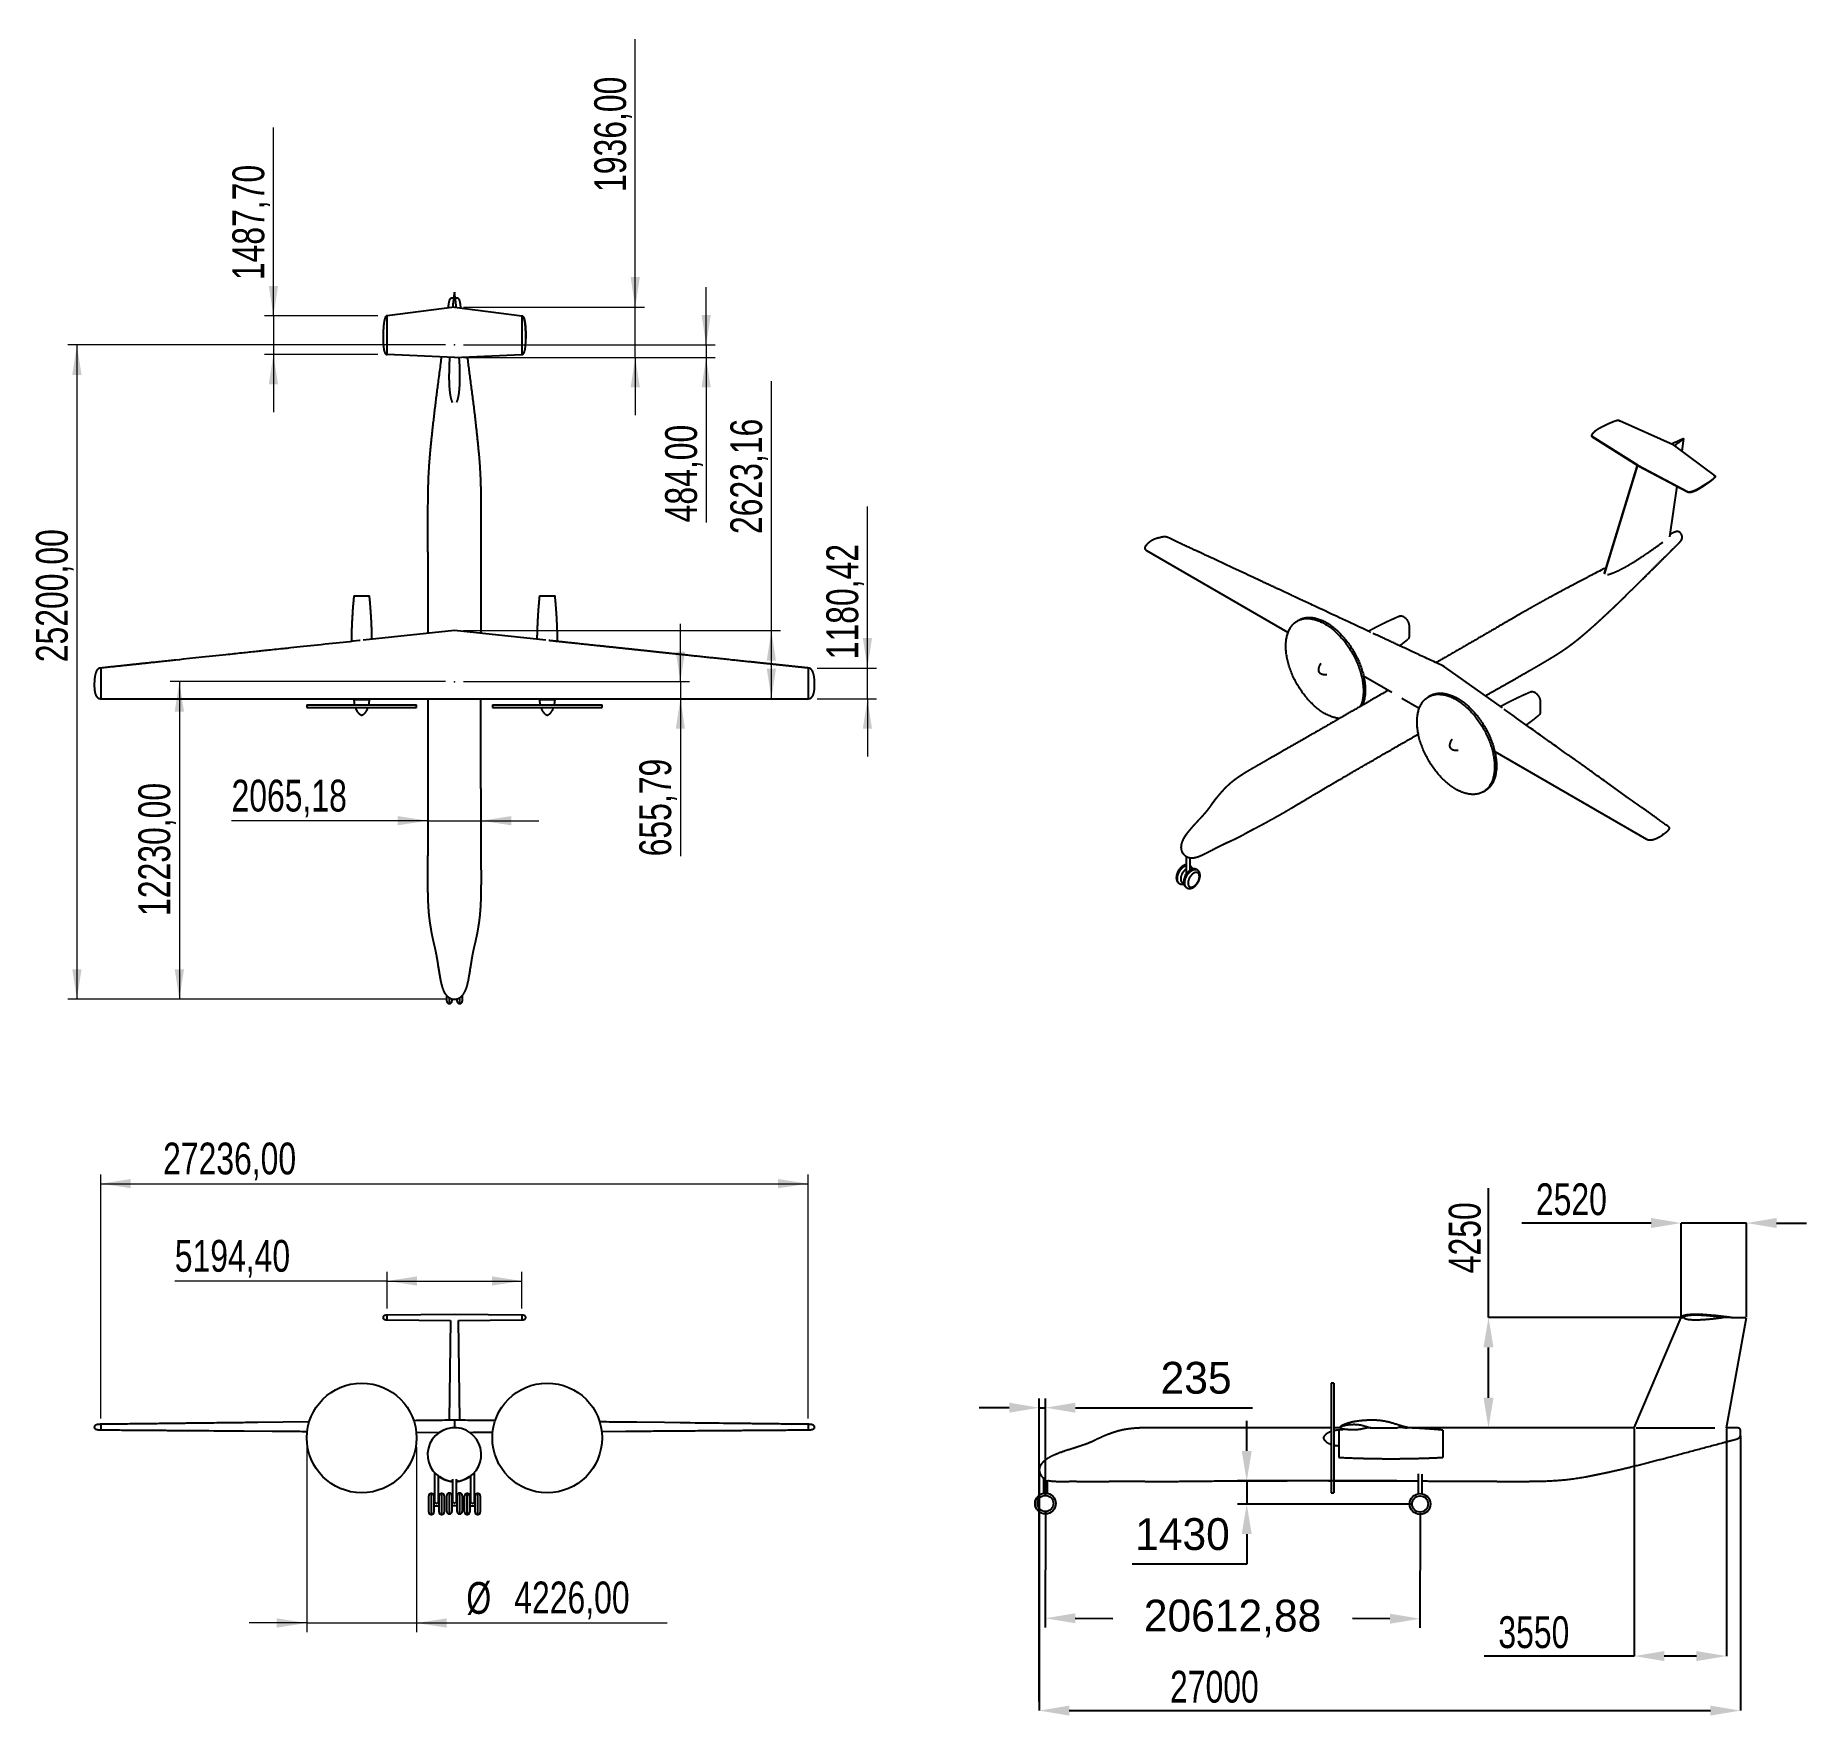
# Model space of a CAD drawing. Header units: millimetres. Extents: x 26 to 221, y 89 to 273.
import ezdxf

# ---------------------------------------------------------------- set-up
doc = ezdxf.new("R2010")
doc.units = ezdxf.units.MM
doc.header["$PDSIZE"] = -1
doc.styles.add('SLDTEXTSTYLE0', font='TXT', dxfattribs={"width": 0.75})
doc.dimstyles.new('ISO-25', dxfattribs={"dimtxt": 2.5, "dimasz": 2.5, "dimexe": 1.25, "dimexo": 0.625, "dimtad": 1, "dimtxsty": 'Standard', "dimcen": 2.5, "dimadec": 0, "dimazin": 0, "dimtfac": 1, "dimtmove": 0, "dimatfit": 3, "dimfxl": 1, "dimarcsym": 0})
doc.dimstyles.new('SLDDIMSTYLE0', dxfattribs={"dimtxt": 3.5, "dimasz": 3.302, "dimexe": 0, "dimexo": 0.0625, "dimgap": 0.875, "dimtad": 1, "dimlfac": 350, "dimrnd": 1e-09, "dimzin": 12, "dimdsep": 46, "dimtxsty": 'SLDTEXTSTYLE0', "dimsah": 1, "dimcen": 0.09, "dimadec": 0, "dimazin": 3, "dimtfac": 1, "dimtmove": 0, "dimatfit": 0, "dimfxl": 1, "dimfrac": 2, "dimtolj": 1, "dimtzin": 12, "dimarcsym": 0})
doc.dimstyles.new('SLDDIMSTYLE1', dxfattribs={"dimtxt": 3.5, "dimasz": 3.302, "dimexe": 0, "dimexo": 0.0625, "dimgap": 0.875, "dimtad": 1, "dimlfac": 350, "dimrnd": 1e-09, "dimzin": 12, "dimdsep": 46, "dimtxsty": 'SLDTEXTSTYLE0', "dimsah": 1, "dimcen": 0.09, "dimadec": 0, "dimazin": 3, "dimtfac": 1, "dimtofl": 0, "dimtmove": 0, "dimatfit": 3, "dimfxl": 1, "dimfrac": 2, "dimtolj": 1, "dimtzin": 12, "dimarcsym": 0})

msp = doc.modelspace()

# ---------------------------------------------------------------- blocks, each defined once
blk = doc.blocks.new('_D')
at = {"color": 7, "linetype": 'Continuous', "lineweight": 18, "transparency": 16777216}
for p, q in [((99.58, 239.36), (99.58, 245.71)), ((72.89, 239.36), (100.58, 239.36)), ((72.89, 237.97), (100.58, 237.97)), ((99.58, 239.36), (99.58, 237.97)), ((99.58, 237.97), (99.58, 219.83))]:
    blk.add_line(p, q, dxfattribs=at)
for points in [[(99.58, 239.36), (100.09, 242.66), (99.07, 242.66)], [(99.58, 237.97), (99.07, 234.67), (100.09, 234.67)]]:
    blk.add_solid(points, dxfattribs=at)
at = {"color": 7, "linetype": 'Continuous', "lineweight": 18, "transparency": 16777216, "insert": (95.07, 219.83), "char_height": 3.5, "attachment_point": 1, "rotation": 90, "style": 'SLDTEXTSTYLE0'}
blk.add_mtext('484,00', dxfattribs=at)
blk = doc.blocks.new('_D_1')
at = {"color": 7, "linetype": 'Continuous', "lineweight": 18, "transparency": 16777216}
for p, q in [((96.75, 202.3), (96.75, 208.65)), ((72.89, 202.3), (97.75, 202.3)), ((96.75, 202.3), (96.75, 200.42)), ((72.89, 200.42), (97.75, 200.42)), ((96.75, 200.42), (96.75, 183.08))]:
    blk.add_line(p, q, dxfattribs=at)
for points in [[(96.75, 202.3), (97.25, 205.6), (96.24, 205.6)], [(96.75, 200.42), (96.24, 197.12), (97.25, 197.12)]]:
    blk.add_solid(points, dxfattribs=at)
at = {"color": 7, "linetype": 'Continuous', "lineweight": 18, "transparency": 16777216, "insert": (92.23, 183.08), "char_height": 3.5, "attachment_point": 1, "rotation": 90, "style": 'SLDTEXTSTYLE0'}
blk.add_mtext('655,79', dxfattribs=at)
blk = doc.blocks.new('_D_2')
at = {"color": 7, "linetype": 'Continuous', "lineweight": 18, "transparency": 16777216}
for p, q in [((68.94, 189.4), (68.94, 186)), ((74.84, 189.4), (74.84, 186)), ((68.94, 187), (47.36, 187)), ((68.94, 187), (74.84, 187)), ((74.84, 187), (81.19, 187))]:
    blk.add_line(p, q, dxfattribs=at)
for points in [[(68.94, 187), (65.64, 187.51), (65.64, 186.49)], [(74.84, 187), (78.15, 186.49), (78.15, 187.51)]]:
    blk.add_solid(points, dxfattribs=at)
at = {"color": 7, "linetype": 'Continuous', "lineweight": 18, "transparency": 16777216, "insert": (47.36, 191.51), "char_height": 3.5, "attachment_point": 1, "style": 'SLDTEXTSTYLE0'}
blk.add_mtext('2065,18', dxfattribs=at)
blk = doc.blocks.new('_D_3')
at = {"color": 7, "linetype": 'Continuous', "lineweight": 18, "transparency": 16777216}
for p, q in [((70.89, 239.36), (29.35, 239.36)), ((30.35, 239.36), (30.35, 167.36)), ((70.89, 167.36), (29.35, 167.36))]:
    blk.add_line(p, q, dxfattribs=at)
for points in [[(30.35, 239.36), (29.84, 236.05), (30.86, 236.05)], [(30.35, 167.36), (30.86, 170.66), (29.84, 170.66)]]:
    blk.add_solid(points, dxfattribs=at)
at = {"color": 7, "linetype": 'Continuous', "lineweight": 18, "transparency": 16777216, "insert": (25.84, 204.44), "char_height": 3.5, "attachment_point": 1, "rotation": 90, "style": 'SLDTEXTSTYLE0'}
blk.add_mtext('25200,00', dxfattribs=at)
blk = doc.blocks.new('_D_4')
at = {"color": 7, "linetype": 'Continuous', "lineweight": 18, "transparency": 16777216}
for p, q in [((70.89, 202.3), (40.62, 202.3)), ((41.62, 202.3), (41.62, 167.36)), ((70.89, 167.36), (40.62, 167.36))]:
    blk.add_line(p, q, dxfattribs=at)
for points in [[(41.62, 202.3), (41.11, 199), (42.13, 199)], [(41.62, 167.36), (42.13, 170.66), (41.11, 170.66)]]:
    blk.add_solid(points, dxfattribs=at)
at = {"color": 7, "linetype": 'Continuous', "lineweight": 18, "transparency": 16777216, "insert": (37.11, 176.52), "char_height": 3.5, "attachment_point": 1, "rotation": 90, "style": 'SLDTEXTSTYLE0'}
blk.add_mtext('12230,00', dxfattribs=at)
blk = doc.blocks.new('_D_5')
at = {"color": 7, "linetype": 'Continuous', "lineweight": 18, "transparency": 16777216}
for p, q in [((91.78, 243.5), (91.78, 272.99)), ((72.89, 243.5), (92.78, 243.5)), ((91.78, 237.97), (91.78, 243.5)), ((72.89, 237.97), (92.78, 237.97)), ((91.78, 237.97), (91.78, 231.62))]:
    blk.add_line(p, q, dxfattribs=at)
for points in [[(91.78, 243.5), (92.29, 246.81), (91.27, 246.81)], [(91.78, 237.97), (91.27, 234.67), (92.29, 234.67)]]:
    blk.add_solid(points, dxfattribs=at)
at = {"color": 7, "linetype": 'Continuous', "lineweight": 18, "transparency": 16777216, "insert": (87.27, 256.18), "char_height": 3.5, "attachment_point": 1, "rotation": 90, "style": 'SLDTEXTSTYLE0'}
blk.add_mtext('1936,00', dxfattribs=at)
blk = doc.blocks.new('_D_6')
at = {"color": 7, "linetype": 'Continuous', "lineweight": 18, "transparency": 16777216}
for p, q in [((51.97, 242.55), (51.97, 263.29)), ((63.47, 242.55), (50.97, 242.55)), ((51.97, 242.55), (51.97, 238.3)), ((63.47, 238.3), (50.97, 238.3)), ((51.97, 238.3), (51.97, 231.95))]:
    blk.add_line(p, q, dxfattribs=at)
for points in [[(51.97, 242.55), (52.48, 245.85), (51.46, 245.85)], [(51.97, 238.3), (51.46, 235), (52.48, 235)]]:
    blk.add_solid(points, dxfattribs=at)
at = {"color": 7, "linetype": 'Continuous', "lineweight": 18, "transparency": 16777216, "insert": (47.46, 246.48), "char_height": 3.5, "attachment_point": 1, "rotation": 90, "style": 'SLDTEXTSTYLE0'}
blk.add_mtext('1487,70', dxfattribs=at)
blk = doc.blocks.new('_D_7')
at = {"color": 7, "linetype": 'Continuous', "lineweight": 18, "transparency": 16777216}
for p, q in [((106.76, 207.92), (106.76, 235.35)), ((72.89, 207.92), (107.76, 207.92)), ((106.76, 200.42), (106.76, 207.92)), ((72.89, 200.42), (107.76, 200.42))]:
    blk.add_line(p, q, dxfattribs=at)
for points in [[(106.76, 207.92), (106.25, 204.62), (107.26, 204.62)], [(106.76, 200.42), (107.26, 203.73), (106.25, 203.73)]]:
    blk.add_solid(points, dxfattribs=at)
at = {"color": 7, "linetype": 'Continuous', "lineweight": 18, "transparency": 16777216, "insert": (102.24, 218.54), "char_height": 3.5, "attachment_point": 1, "rotation": 90, "style": 'SLDTEXTSTYLE0'}
blk.add_mtext('2623,16', dxfattribs=at)
blk = doc.blocks.new('_D_8')
at = {"color": 7, "linetype": 'Continuous', "lineweight": 18, "transparency": 16777216}
for p, q in [((117.33, 203.8), (117.33, 221.57)), ((111.8, 203.8), (118.33, 203.8)), ((117.33, 200.42), (117.33, 203.8)), ((111.8, 200.42), (118.33, 200.42)), ((117.33, 200.42), (117.33, 194.07))]:
    blk.add_line(p, q, dxfattribs=at)
for points in [[(117.33, 203.8), (117.83, 207.1), (116.82, 207.1)], [(117.33, 200.42), (116.82, 197.12), (117.83, 197.12)]]:
    blk.add_solid(points, dxfattribs=at)
at = {"color": 7, "linetype": 'Continuous', "lineweight": 18, "transparency": 16777216, "insert": (112.81, 204.76), "char_height": 3.5, "attachment_point": 1, "rotation": 90, "style": 'SLDTEXTSTYLE0'}
blk.add_mtext('1180,42', dxfattribs=at)
blk = doc.blocks.new('_D_9')
at = {"color": 7, "linetype": 'Continuous', "lineweight": 18, "transparency": 16777216}
for p, q in [((55.64, 118.08), (55.64, 97.72)), ((67.72, 118.08), (67.72, 97.72)), ((55.64, 98.72), (49.29, 98.72)), ((55.64, 98.72), (67.72, 98.72)), ((67.72, 98.72), (95.28, 98.72))]:
    blk.add_line(p, q, dxfattribs=at)
for points in [[(55.64, 98.72), (52.34, 99.23), (52.34, 98.21)], [(67.72, 98.72), (71.02, 98.21), (71.02, 99.23)]]:
    blk.add_solid(points, dxfattribs=at)
at = {"color": 7, "linetype": 'Continuous', "lineweight": 18, "transparency": 16777216, "char_height": 3.5, "attachment_point": 1, "style": 'SLDTEXTSTYLE0'}
for s, insert in [('%%c', (73.2, 103.23)), ('4226,00', (78.47, 103.28))]:
    blk.add_mtext(s, dxfattribs=dict(at, insert=insert))
blk = doc.blocks.new('_D_10')
at = {"color": 7, "linetype": 'Continuous', "lineweight": 18, "transparency": 16777216}
for p, q in [((64.47, 133.34), (64.47, 137.35)), ((79.31, 133.34), (79.31, 137.35)), ((64.47, 136.35), (41.12, 136.35)), ((64.47, 136.35), (79.31, 136.35))]:
    blk.add_line(p, q, dxfattribs=at)
for points in [[(64.47, 136.35), (67.77, 135.85), (67.77, 136.86)], [(79.31, 136.35), (76.01, 136.86), (76.01, 135.85)]]:
    blk.add_solid(points, dxfattribs=at)
at = {"color": 7, "linetype": 'Continuous', "lineweight": 18, "transparency": 16777216, "insert": (41.12, 140.87), "char_height": 3.5, "attachment_point": 1, "style": 'SLDTEXTSTYLE0'}
blk.add_mtext('5194,40', dxfattribs=at)
blk = doc.blocks.new('_D_11')
at = {"color": 7, "linetype": 'Continuous', "lineweight": 18, "transparency": 16777216}
for p, q in [((32.98, 121.21), (32.98, 148.06)), ((32.98, 147.06), (110.8, 147.06)), ((110.8, 121.21), (110.8, 148.06))]:
    blk.add_line(p, q, dxfattribs=at)
for points in [[(32.98, 147.06), (36.28, 146.56), (36.28, 147.57)], [(110.8, 147.06), (107.5, 147.57), (107.5, 146.56)]]:
    blk.add_solid(points, dxfattribs=at)
at = {"color": 7, "linetype": 'Continuous', "lineweight": 18, "transparency": 16777216, "insert": (39.83, 151.58), "char_height": 3.5, "attachment_point": 1, "style": 'SLDTEXTSTYLE0'}
blk.add_mtext('27236,00', dxfattribs=at)
blk = doc.blocks.new('_D_12')
at = {"color": 0, "linetype": 'Continuous', "lineweight": -2, "transparency": 16777216}
for p, q in [((185.66, 132.34), (185.66, 146.58)), ((206.79, 132.34), (185.66, 132.34)), ((185.66, 123.5), (185.66, 129.04)), ((201.64, 120.19), (185.66, 120.19))]:
    blk.add_line(p, q, dxfattribs=at)
at = {"color": 0, "linetype": 'Continuous', "transparency": 16777216}
for points in [[(185.11, 129.04), (186.21, 129.04), (185.66, 132.34)], [(185.11, 123.5), (186.21, 123.5), (185.66, 120.19)]]:
    blk.add_solid(points, dxfattribs=at)
at = {"layer": 'Defpoints', "color": 0, "linetype": 'Continuous', "transparency": 16777216}
for p in [(185.66, 132.34), (206.85, 132.34), (201.7, 120.19)]:
    blk.add_point(p, dxfattribs=at)
at = {"color": 0, "linetype": 'Continuous', "lineweight": 18, "transparency": 16777216, "insert": (181.29, 141.11), "char_height": 3.5, "attachment_point": 2, "rotation": 90, "style": 'SLDTEXTSTYLE0'}
blk.add_mtext('\\A1;4250', dxfattribs=at)
blk = doc.blocks.new('_D_13')
at = {"color": 0, "linetype": 'Continuous', "lineweight": -2, "transparency": 16777216}
for p, q in [((201.7, 120.13), (201.7, 95.08)), ((211.84, 120.13), (211.84, 95.08)), ((201.7, 95.08), (185.18, 95.08)), ((208.54, 95.08), (205, 95.08))]:
    blk.add_line(p, q, dxfattribs=at)
at = {"color": 0, "linetype": 'Continuous', "transparency": 16777216}
for points in [[(205, 95.63), (205, 94.53), (201.7, 95.08)], [(208.54, 95.63), (208.54, 94.53), (211.84, 95.08)]]:
    blk.add_solid(points, dxfattribs=at)
at = {"layer": 'Defpoints', "color": 0, "linetype": 'Continuous', "transparency": 16777216}
for p in [(201.7, 120.19), (211.84, 120.19), (211.84, 95.08)]:
    blk.add_point(p, dxfattribs=at)
at = {"color": 0, "linetype": 'Continuous', "lineweight": 18, "transparency": 16777216, "insert": (190.65, 99.46), "char_height": 3.5, "attachment_point": 2, "style": 'SLDTEXTSTYLE0'}
blk.add_mtext('\\A1;3550', dxfattribs=at)
blk = doc.blocks.new('_D_14')
at = {"color": 0, "linetype": 'Continuous', "lineweight": -2, "transparency": 16777216}
for p, q in [((203.55, 142.73), (189.31, 142.73)), ((206.85, 132.4), (206.85, 142.73)), ((214.05, 142.73), (206.85, 142.73)), ((214.05, 132.4), (214.05, 142.73)), ((217.36, 142.73), (220.66, 142.73))]:
    blk.add_line(p, q, dxfattribs=at)
at = {"color": 0, "linetype": 'Continuous', "transparency": 16777216}
for points in [[(203.55, 143.28), (203.55, 142.18), (206.85, 142.73)], [(217.36, 143.28), (217.36, 142.18), (214.05, 142.73)]]:
    blk.add_solid(points, dxfattribs=at)
at = {"layer": 'Defpoints', "color": 0, "linetype": 'Continuous', "transparency": 16777216}
for p in [(214.05, 142.73), (206.85, 132.34), (214.05, 132.34)]:
    blk.add_point(p, dxfattribs=at)
at = {"color": 0, "linetype": 'Continuous', "lineweight": 18, "transparency": 16777216, "insert": (194.78, 147.1), "char_height": 3.5, "attachment_point": 2, "style": 'SLDTEXTSTYLE0'}
blk.add_mtext('\\A1;2520', dxfattribs=at)
blk = doc.blocks.new('_D_15')
at = {"color": 0, "linetype": 'Continuous', "lineweight": -2, "transparency": 16777216}
for p, q in [((213.38, 119.32), (213.38, 89.08)), ((136.24, 115.51), (136.24, 89.08)), ((139.54, 89.08), (210.08, 89.08))]:
    blk.add_line(p, q, dxfattribs=at)
at = {"color": 0, "linetype": 'Continuous', "transparency": 16777216}
for points in [[(139.54, 89.63), (139.54, 88.53), (136.24, 89.08)], [(210.08, 89.63), (210.08, 88.53), (213.38, 89.08)]]:
    blk.add_solid(points, dxfattribs=at)
at = {"layer": 'Defpoints', "color": 0, "linetype": 'Continuous', "transparency": 16777216}
for p in [(213.38, 119.39), (136.24, 115.58), (213.38, 89.08)]:
    blk.add_point(p, dxfattribs=at)
at = {"color": 0, "linetype": 'Continuous', "lineweight": 18, "transparency": 16777216, "insert": (155.5, 93.46), "char_height": 3.5, "attachment_point": 2, "style": 'SLDTEXTSTYLE0'}
blk.add_mtext('\\A1;27000', dxfattribs=at)
blk = doc.blocks.new('*D20')
at = {"color": 0, "lineweight": -2, "transparency": 16777216}
for p, q in [((136.91, 110.87), (136.89, 98.24)), ((178.13, 110.81), (178.12, 98.19)), ((140.19, 99.24), (144.31, 99.23)), ((174.81, 99.19), (170.69, 99.2))]:
    blk.add_line(p, q, dxfattribs=at)
at = {"color": 0, "transparency": 16777216}
for points in [[(140.19, 99.79), (140.19, 98.69), (136.89, 99.24)], [(174.82, 99.74), (174.81, 98.64), (178.12, 99.19)]]:
    blk.add_solid(points, dxfattribs=at)
at = {"layer": 'Defpoints', "color": 0, "transparency": 16777216}
for p in [(136.91, 111.87), (178.13, 111.81), (178.12, 99.19)]:
    blk.add_point(p, dxfattribs=at)
at = {"color": 0, "transparency": 16777216, "insert": (157.5, 99.21), "char_height": 3.5, "attachment_point": 5}
blk.add_mtext('20612,88', dxfattribs=at)
blk = doc.blocks.new('*D21')
at = {"color": 0, "lineweight": -2, "transparency": 16777216}
for p, q in [((159.06, 117.65), (159.06, 120.95)), ((175.57, 114.35), (158.06, 114.35)), ((159.06, 114.35), (159.06, 111.81)), ((177.13, 111.81), (158.06, 111.81)), ((159.06, 108.51), (159.06, 105.21)), ((159.06, 105.21), (146.45, 105.21))]:
    blk.add_line(p, q, dxfattribs=at)
at = {"color": 0, "transparency": 16777216}
for points in [[(158.51, 117.65), (159.61, 117.65), (159.06, 114.35)], [(158.51, 108.51), (159.61, 108.51), (159.06, 111.81)]]:
    blk.add_solid(points, dxfattribs=at)
at = {"layer": 'Defpoints', "color": 0, "transparency": 16777216}
for p in [(159.06, 114.35), (176.57, 114.35), (178.13, 111.81)]:
    blk.add_point(p, dxfattribs=at)
at = {"color": 0, "transparency": 16777216, "insert": (151.99, 108.48), "char_height": 3.5, "attachment_point": 5}
blk.add_mtext('1430', dxfattribs=at)
blk = doc.blocks.new('*D22')
at = {"color": 0, "lineweight": -2, "transparency": 16777216}
for p, q in [((136.24, 90.08), (136.24, 123.41)), ((136.91, 112.87), (136.91, 123.41)), ((132.93, 122.41), (129.63, 122.41)), ((136.24, 122.41), (136.91, 122.41)), ((140.21, 122.41), (159.68, 122.41))]:
    blk.add_line(p, q, dxfattribs=at)
at = {"color": 0, "transparency": 16777216}
for points in [[(132.93, 122.96), (132.93, 121.86), (136.24, 122.41)], [(140.21, 122.96), (140.21, 121.86), (136.91, 122.41)]]:
    blk.add_solid(points, dxfattribs=at)
at = {"layer": 'Defpoints', "color": 0, "transparency": 16777216}
for p in [(136.24, 122.41), (136.91, 111.87), (136.24, 89.08)]:
    blk.add_point(p, dxfattribs=at)
at = {"color": 0, "transparency": 16777216, "insert": (153.49, 125.68), "char_height": 3.5, "attachment_point": 5}
blk.add_mtext('235', dxfattribs=at)

# ---------------------------------------------------------------- dimensions: what is measured, and where the dimension line sits
at = {"color": 7, "linetype": 'Continuous', "lineweight": 18}
for base, p1, p2, angle, dimstyle, picture, middle in [((91.77715, 243.503966), (71.888933, 237.972537), (71.888933, 243.503966), 90, 'SLDDIMSTYLE0', '_D_5', (91.77715, 264.584559)), ((51.96838, 238.29918), (64.468362, 242.549751), (64.468362, 238.29918), 90, 'SLDDIMSTYLE0', '_D_6', (51.96838, 254.886837)), ((99.581884, 237.972537), (71.888933, 239.355394), (71.888933, 237.972537), 90, 'SLDDIMSTYLE0', '_D', (99.581884, 226.942608)), ((30.34768, 167.355394), (71.888933, 239.355394), (71.888933, 167.355394), 90, 'SLDDIMSTYLE1', '_D_3', (30.34768, 214.141754)), ((106.755833, 207.919314), (71.888933, 200.424571), (71.888933, 207.919314), 90, 'SLDDIMSTYLE1', '_D_7', (106.755833, 226.942608)), ((117.326433, 203.797202), (110.803219, 200.424571), (110.803219, 203.797202), 270.00000034, 'SLDDIMSTYLE0', '_D_8', (117.326433, 213.167829)), ((96.746176, 200.424571), (71.888933, 202.298257), (71.888933, 200.424571), 270.00000059, 'SLDDIMSTYLE0', '_D_1', (96.746176, 190.1892)), ((41.617193, 167.355394), (71.888933, 202.298257), (71.888933, 167.355394), 90, 'SLDDIMSTYLE1', '_D_4', (41.617193, 186.214756)), ((185.662805, 132.337572), (201.69781, 120.194715), (206.853163, 132.337572), 90, 'SLDDIMSTYLE1', '_D_12', (185.662805, 141.108322)), ((79.309505, 136.354287), (64.468362, 132.337572), (79.309505, 132.337572), 0, 'SLDDIMSTYLE1', '_D_10', (49.5283, 136.354287))]:
    dim = msp.add_linear_dim(base=base, p1=p1, p2=p2, angle=angle, dimstyle=dimstyle, dxfattribs=at)
    dim.commit()
    dim.dimension.update_dxf_attribs({"geometry": picture, "text_midpoint": middle, "dimtype": 160})
for base, p1, p2, dimstyle, picture, middle in [((74.843483, 187.002595), (68.942955, 190.403403), (74.843483, 190.403403), 'SLDDIMSTYLE0', '_D_2', (55.763185, 187.002595)), ((110.797505, 147.064126), (32.980362, 120.209509), (110.797505, 120.209509), 'SLDDIMSTYLE1', '_D_11', (49.5283, 147.064126)), ((214.053163, 142.725976), (206.853163, 132.337572), (214.053163, 132.337572), 'SLDDIMSTYLE0', '_D_14', (194.780413, 142.725976)), ((213.378877, 89.083208), (136.23602, 115.575474), (213.378877, 119.386063), 'SLDDIMSTYLE1', '_D_15', (155.501882, 89.083208)), ((211.840667, 95.083208), (201.69781, 120.194715), (211.840667, 120.194715), 'SLDDIMSTYLE1', '_D_13', (190.653323, 95.083208))]:
    dim = msp.add_linear_dim(base=base, p1=p1, p2=p2, dimstyle=dimstyle, dxfattribs=at)
    dim.commit()
    dim.dimension.update_dxf_attribs({"geometry": picture, "text_midpoint": middle, "dimtype": 160})
dim = msp.add_linear_dim(base=(136.23602, 122.405524), p1=(136.907448, 111.869235), p2=(136.23602, 89.083208), text='235', dimstyle='ISO-25', override={"dimtxt": 3.5, "dimasz": 3.302, "dimexe": 1, "dimexo": 1, "dimgap": 1.524, "dimtih": 1, "dimtoh": 1, "dimlfac": 500, "dimzin": 1, "dimadec": 2, "dimtzin": 1})
dim.commit()
dim.dimension.update_dxf_attribs({"geometry": '*D22', "text_midpoint": (153.493782, 122.405524), "dimtype": 160})
dim = msp.add_linear_dim(base=(159.056083, 114.347763), p1=(178.133163, 111.814714), p2=(176.573506, 114.347763), angle=90, text='1430', dimstyle='ISO-25', override={"dimtxt": 3.5, "dimasz": 3.302, "dimexe": 1, "dimexo": 1, "dimgap": 1.524, "dimtih": 1, "dimtoh": 1, "dimlfac": 500, "dimzin": 1, "dimadec": 2, "dimtzin": 1})
dim.commit()
dim.dimension.update_dxf_attribs({"geometry": '*D21', "text_midpoint": (151.990417, 105.210714), "dimtype": 160})
dim = msp.add_linear_dim(base=(67.717915, 98.719505), p1=(55.643629, 119.083549), p2=(67.717915, 119.083549), text='%%c<>', dimstyle='SLDDIMSTYLE0', dxfattribs=at)
dim.commit()
dim.dimension.update_dxf_attribs({"geometry": '_D_9', "text_midpoint": (84.239629, 98.719505), "dimtype": 160})
dim = msp.add_aligned_dim(p1=(136.907448, 111.869235), p2=(178.133163, 111.814714), distance=-12.628444, dimstyle='ISO-25', override={"dimtxt": 3.5, "dimasz": 3.302, "dimexe": 1, "dimexo": 1, "dimgap": 1.524, "dimtih": 1, "dimtoh": 1, "dimlfac": 500, "dimzin": 1, "dimadec": 2, "dimtzin": 1})
dim.commit()
dim.dimension.update_dxf_attribs({"geometry": '*D20', "text_midpoint": (157.503604, 99.213541)})

# ---------------------------------------------------------------- linework, layer by layer
at = {"color": 7, "linetype": 'Continuous', "lineweight": 25}
for p, q in [((71.798604, 244.498251), (71.604171, 244.498251)), ((71.888933, 245.172537), (71.879942, 245.108524)), ((71.897925, 245.108524), (71.888933, 245.172537)), ((72.173695, 244.498251), (71.979415, 244.498251)), ((71.888933, 243.503966), (64.468362, 242.549751)), ((64.468362, 242.511885), (64.468362, 242.549751)), ((71.888933, 243.503966), (79.309505, 242.549751)), ((79.309505, 242.549751), (79.309505, 242.511885)), ((71.888933, 237.972537), (64.468362, 238.290608)), ((71.354263, 237.995455), (71.312669, 237.016024)), ((71.888933, 237.972537), (79.309505, 238.290608)), ((72.465198, 237.016024), (72.423604, 237.995455)), ((199.374336, 230.879319), (199.354611, 230.871131)), ((200.04152, 231.001929), (200.068296, 231.013043)), ((205.990164, 228.37345), (200.068296, 231.013043)), ((202.078853, 226.115498), (197.056627, 229.274444)), ((197.075452, 229.23822), (202.020833, 226.120446)), ((205.990164, 228.37345), (205.95539, 228.359016)), ((205.990164, 228.37345), (210.562569, 224.954829)), ((206.966012, 227.643844), (207.170022, 229.054567)), ((207.170022, 229.054567), (207.1184, 229.032107)), ((207.131116, 229.024767), (207.170022, 229.054567)), ((202.020038, 226.120947), (198.390471, 214.234135)), ((202.072424, 226.119663), (202.078853, 226.115498)), ((202.078853, 226.115498), (202.086015, 226.111861)), ((202.078853, 226.115498), (207.5509, 223.216229)), ((202.202382, 226.015901), (207.572981, 223.178131)), ((210.197461, 224.45204), (210.215124, 224.465102)), ((210.562569, 224.954829), (210.535793, 224.943714)), ((205.607458, 218.249465), (206.409142, 223.793092)), ((148.026892, 216.739299), (163.613124, 207.726192)), ((60.823629, 211.748679), (62.537915, 211.748679)), ((81.239952, 211.748679), (82.954238, 211.748679)), ((164.813918, 209.085388), (164.611888, 208.968758)), ((71.888933, 207.919313), (61.837075, 206.85454)), ((81.940791, 206.85454), (71.888933, 207.919313)), ((176.923617, 208.405486), (176.923617, 207.308989)), ((171.91845, 202.923442), (175.00948, 201.135981)), ((187.188235, 199.403525), (180.827482, 203.945715)), ((179.250438, 200.751362), (179.048408, 200.634732)), ((32.974648, 200.424571), (71.883219, 200.424571)), ((55.643629, 199.748679), (55.643629, 199.462965)), ((55.643629, 199.748679), (67.717915, 199.748679)), ((55.643629, 199.462965), (67.717915, 199.462965)), ((60.813353, 200.424571), (60.823695, 200.320115)), ((67.717915, 199.462965), (67.717915, 199.748679)), ((71.894648, 200.424571), (110.803219, 200.424571)), ((76.059952, 199.748679), (76.059952, 199.462965)), ((76.059952, 199.748679), (88.134238, 199.748679)), ((76.059952, 199.462965), (88.134238, 199.462965)), ((81.229676, 200.424571), (81.240018, 200.320115)), ((88.134238, 199.462965), (88.134238, 199.748679)), ((176.113745, 200.498502), (178.046719, 199.384528)), ((191.360137, 200.071461), (191.360137, 198.974963)), ((186.353097, 194.597558), (203.060039, 184.969339)), ((185.08506, 190.177811), (185.287091, 190.29444)), ((152.405479, 183.071676), (152.405479, 181.120565)), ((152.83405, 181.54952), (152.83405, 182.926026)), ((153.615411, 181.59499), (153.575005, 181.618316)), ((151.624118, 180.105294), (151.664524, 180.081968)), ((152.266211, 180.879299), (152.266255, 180.875113)), ((152.43224, 179.638775), (152.472646, 179.615449)), ((71.031791, 167.141108), (71.031791, 167.763283)), ((72.746076, 167.763319), (72.746076, 167.141108)), ((71.288933, 166.883966), (71.346076, 166.883966)), ((71.603219, 167.397283), (71.603219, 167.141108)), ((72.174648, 167.141108), (72.174648, 167.397104)), ((72.431791, 166.883966), (72.488933, 166.883966)), ((71.888933, 132.666518), (64.468362, 132.590857)), ((79.309505, 132.590857), (71.888933, 132.666518)), ((64.468362, 132.084287), (71.459862, 132.013001)), ((71.456082, 132.013039), (71.29775, 121.02721)), ((71.879285, 132.337572), (71.888933, 132.337572)), ((71.888933, 132.337572), (71.898453, 132.337572)), ((72.318005, 132.013001), (79.309505, 132.084287)), ((72.480117, 121.02721), (72.321785, 132.013039)), ((201.704093, 120.209515), (206.853163, 132.337572)), ((206.853163, 132.337572), (207.171234, 132.337572)), ((211.430377, 132.337572), (211.39251, 132.342891)), ((211.39251, 132.332253), (211.430377, 132.337572)), ((212.384591, 132.337572), (211.430377, 132.337572)), ((211.843364, 120.209515), (214.053163, 132.337572)), ((212.384591, 132.337572), (212.335413, 132.34448)), ((168.629305, 125.120692), (168.343591, 125.120692)), ((168.343591, 125.120692), (168.343591, 113.046406)), ((168.629305, 125.120692), (168.629305, 113.046406)), ((67.684679, 119.715663), (70.225052, 119.696812)), ((169.305438, 120.209515), (168.629305, 120.209515)), ((169.200734, 119.083531), (169.200734, 117.51212)), ((172.65113, 120.206999), (175.64712, 120.204751)), ((176.505396, 120.204107), (176.721294, 120.203945)), ((201.704093, 120.209515), (176.799673, 120.209515)), ((180.629305, 119.940692), (180.629305, 119.083549)), ((180.629305, 119.083549), (180.629305, 117.740692)), ((213.378877, 119.670825), (213.378877, 119.955587)), ((213.378877, 119.386063), (213.378877, 119.670825)), ((180.629305, 117.740692), (180.629305, 116.940692)), ((69.699211, 115.261535), (69.699211, 112.028999)), ((74.078656, 112.028999), (74.078656, 115.261809)), ((177.918877, 115.115841), (177.918877, 112.937302)), ((178.347448, 112.937302), (178.347448, 115.113529)), ((70.127782, 112.028999), (70.127782, 114.873784)), ((71.674648, 114.544757), (71.674648, 112.083521)), ((72.103219, 112.083521), (72.103219, 114.544757)), ((73.650084, 114.873909), (73.650084, 112.028999)), ((136.693163, 114.662969), (136.693163, 112.991823)), ((137.121734, 112.991823), (137.121734, 114.433346)), ((168.343591, 113.046406), (168.629305, 113.046406)), ((69.056354, 111.814714), (69.056354, 112.700428)), ((69.056354, 110.928999), (69.056354, 111.814714)), ((69.37064, 112.957571), (69.313497, 112.957571)), ((69.627782, 112.700428), (69.627782, 111.814714)), ((69.699211, 112.028999), (69.627782, 112.028999)), ((69.627782, 111.814714), (69.627782, 110.928999)), ((69.627782, 111.600428), (70.199211, 111.600428)), ((69.699211, 112.028999), (69.913497, 111.814714)), ((69.913497, 111.814714), (70.127782, 112.028999)), ((70.199211, 112.028999), (70.127782, 112.028999)), ((70.199211, 110.928999), (70.199211, 112.700428)), ((70.513497, 112.957571), (70.456354, 112.957571)), ((70.77064, 112.700428), (70.77064, 110.928999)), ((71.031791, 111.869235), (71.031791, 112.75495)), ((71.031791, 110.983521), (71.031791, 111.869235)), ((71.346076, 113.012092), (71.288933, 113.012092)), ((71.603219, 112.75495), (71.603219, 111.869235)), ((71.674648, 112.083521), (71.603219, 112.083521)), ((71.603219, 111.869235), (71.603219, 110.983521)), ((71.603219, 111.65495), (72.174648, 111.65495)), ((71.674648, 112.083521), (71.888933, 111.869235)), ((71.888933, 111.869235), (72.103219, 112.083521)), ((72.174648, 112.083521), (72.103219, 112.083521)), ((72.174648, 110.983521), (72.174648, 112.75495)), ((72.488933, 113.012092), (72.431791, 113.012092)), ((72.746076, 112.75495), (72.746076, 110.983521)), ((73.007227, 111.814714), (73.007227, 112.700428)), ((73.007227, 110.928999), (73.007227, 111.814714)), ((73.321513, 112.957571), (73.26437, 112.957571)), ((73.578656, 112.700428), (73.578656, 111.814714)), ((73.650084, 112.028999), (73.578656, 112.028999)), ((73.578656, 111.814714), (73.578656, 110.928999)), ((73.578656, 111.600428), (74.150084, 111.600428)), ((73.650084, 112.028999), (73.86437, 111.814714)), ((73.86437, 111.814714), (74.078656, 112.028999)), ((74.150084, 112.028999), (74.078656, 112.028999)), ((74.150084, 110.928999), (74.150084, 112.700428)), ((74.46437, 112.957571), (74.407227, 112.957571)), ((74.721513, 112.700428), (74.721513, 110.928999)), ((69.313497, 110.671857), (69.37064, 110.671857)), ((70.456354, 110.671857), (70.513497, 110.671857)), ((71.288933, 110.726378), (71.346076, 110.726378)), ((72.431791, 110.726378), (72.488933, 110.726378)), ((73.26437, 110.671857), (73.321513, 110.671857)), ((74.407227, 110.671857), (74.46437, 110.671857))]:
    msp.add_line(p, q, dxfattribs=at)
at = {"color": 8, "linetype": 'Continuous', "lineweight": 25}
for p, q in [((198.437911, 214.110574), (202.078853, 226.115498)), ((71.288933, 167.545249), (71.288933, 166.883966)), ((71.346076, 166.883966), (71.346076, 167.509292)), ((72.431791, 167.509262), (72.431791, 166.883966)), ((72.488933, 166.883966), (72.488933, 167.54506)), ((69.313497, 112.957571), (69.313497, 111.814714)), ((69.313497, 111.814714), (69.313497, 110.671857)), ((69.37064, 111.814714), (69.37064, 112.957571)), ((69.37064, 110.671857), (69.37064, 111.814714)), ((70.456354, 112.957571), (70.456354, 110.671857)), ((70.513497, 110.671857), (70.513497, 112.957571)), ((71.288933, 113.012092), (71.288933, 111.869235)), ((71.288933, 111.869235), (71.288933, 110.726378)), ((71.346076, 111.869235), (71.346076, 113.012092)), ((71.346076, 110.726378), (71.346076, 111.869235)), ((72.431791, 113.012092), (72.431791, 110.726378)), ((72.488933, 110.726378), (72.488933, 113.012092)), ((73.26437, 112.957571), (73.26437, 111.814714)), ((73.26437, 111.814714), (73.26437, 110.671857)), ((73.321513, 111.814714), (73.321513, 112.957571)), ((73.321513, 110.671857), (73.321513, 111.814714)), ((74.407227, 112.957571), (74.407227, 110.671857)), ((74.46437, 110.671857), (74.46437, 112.957571))]:
    msp.add_line(p, q, dxfattribs=at)
at = {"color": 7, "linetype": 'Continuous', "lineweight": 25, "flags": 128}
for points in [[(172.728442, 207.725435), (172.605565, 207.78278), (172.338971, 207.907195), (172.051371, 208.041413), (171.76174, 208.17658), (171.470078, 208.312694), (171.176384, 208.449756), (170.880659, 208.587766), (170.564792, 208.735176), (170.246639, 208.883653), (169.926158, 209.033216), (169.60333, 209.183874), (169.278154, 209.335629), (168.950631, 209.488479), (168.639672, 209.633598), (168.326626, 209.779692), (168.011493, 209.92676), (167.694272, 210.074801), (167.374964, 210.223817), (167.075061, 210.363777), (166.773339, 210.504586), (166.469799, 210.646243), (166.291717, 210.729351), (166.116365, 210.811185), (165.943744, 210.891745), (165.773854, 210.97103), (165.603311, 211.05062), (165.435611, 211.128883), (165.270755, 211.205818), (165.108742, 211.281427), (164.949572, 211.355709), (164.793245, 211.428664), (164.639762, 211.500292), (164.503291, 211.56398), (164.36915, 211.626581), (164.237338, 211.688095), (164.107855, 211.748521), (163.980227, 211.808082), (163.815134, 211.885127), (163.652352, 211.961093), (163.491881, 212.03598), (163.333722, 212.109789), (163.177873, 212.182519), (163.024336, 212.254171), (162.952755, 212.287576), (162.881207, 212.320966), (162.808305, 212.354988), (162.733962, 212.389682), (162.658177, 212.425049), (162.55964, 212.471034), (162.458769, 212.518108), (162.355563, 212.566272), (162.250023, 212.615526), (162.142148, 212.665868), (162.033928, 212.716373), (161.923455, 212.767928), (161.810731, 212.820534), (161.695756, 212.874191), (161.591196, 212.922987), (161.484841, 212.972621), (161.376724, 213.023077), (161.268233, 213.073708), (161.160106, 213.124169), (161.052344, 213.17446), (160.944946, 213.224581), (160.837912, 213.274532), (160.561604, 213.40348), (160.287754, 213.531281), (160.016361, 213.657936), (159.747426, 213.783444), (159.480949, 213.907804), (159.216125, 214.031393), (158.951347, 214.154961), (157.495067, 214.834585), (155.641619, 215.699561), (155.351541, 215.834935), (155.064084, 215.969087), (154.779251, 216.102014), (154.497042, 216.233717), (154.217458, 216.364195), (154.000098, 216.465634), (153.784352, 216.56632), (153.727138, 216.59302), (153.667789, 216.620718), (153.606298, 216.649415), (153.542666, 216.679111), (153.476892, 216.709807), (153.408976, 216.741502), (153.324651, 216.780855), (153.237243, 216.821647), (153.14675, 216.863879), (153.053174, 216.907549), (152.956515, 216.952659), (152.858579, 216.998363), (152.75767, 217.045456), (152.653785, 217.093937), (152.546927, 217.143807), (152.435069, 217.196009), (152.320127, 217.24965), (152.202102, 217.30473), (152.080993, 217.36125), (151.956801, 217.419208), (151.831825, 217.477532), (151.703874, 217.537245), (151.572949, 217.598345), (151.439049, 217.660834), (151.29935, 217.726029), (151.156554, 217.792669), (151.010661, 217.860755), (150.861671, 217.930286), (150.709584, 218.001262), (150.5544, 218.073684), (150.396118, 218.147551)], [(163.361309, 206.204683), (163.362772, 206.33288), (163.36716, 206.4593), (163.374469, 206.583856), (163.384695, 206.706464), (163.39783, 206.827039), (163.413866, 206.945498), (163.432792, 207.06176), (163.454595, 207.175747), (163.479259, 207.287378), (163.506769, 207.396579), (163.537104, 207.503274), (163.570244, 207.60739), (163.606167, 207.708855), (163.644848, 207.807601), (163.68626, 207.903559), (163.730375, 207.996664), (163.777163, 208.086852), (163.826592, 208.174061), (163.878627, 208.258231), (163.933234, 208.339305), (163.990374, 208.417227), (164.050009, 208.491943), (164.112098, 208.563404), (164.176597, 208.631558), (164.243464, 208.69636), (164.312652, 208.757766), (164.384113, 208.815733), (164.457799, 208.870222), (164.53366, 208.921194), (164.611642, 208.968616), (164.691694, 209.012455), (164.773759, 209.05268), (164.857782, 209.089265), (164.943705, 209.122184), (165.031469, 209.151414), (165.121015, 209.176936), (165.21228, 209.198731), (165.305202, 209.216786), (165.399717, 209.231088), (165.495761, 209.241626), (165.593269, 209.248394), (165.692172, 209.251387), (165.792403, 209.250603), (165.893894, 209.246043), (165.996575, 209.237709), (166.100375, 209.225608), (166.205224, 209.209747), (166.31105, 209.190137), (166.417779, 209.166793), (166.52534, 209.13973), (166.633658, 209.108966), (166.742659, 209.074522), (166.852268, 209.036423), (166.96241, 208.994694), (167.07301, 208.949364), (167.183992, 208.900464), (167.295279, 208.848028), (167.406797, 208.792091), (167.518467, 208.732692), (167.630214, 208.669871), (167.741961, 208.603671), (167.853631, 208.534139), (167.965148, 208.461321), (168.076436, 208.385267), (168.187418, 208.306031), (168.298018, 208.223664), (168.40816, 208.138226), (168.517769, 208.049773), (168.62677, 207.958367), (168.735088, 207.864069), (168.842648, 207.766946), (168.949378, 207.667063), (169.055203, 207.564489), (169.160052, 207.459293), (169.263853, 207.351549), (169.366534, 207.24133), (169.468025, 207.128712), (169.568256, 207.013771), (169.667159, 206.896587), (169.764666, 206.77724), (169.86071, 206.655811), (169.955226, 206.532384), (170.048148, 206.407044), (170.139413, 206.279876), (170.228958, 206.150967), (170.316723, 206.020407), (170.402646, 205.888283), (170.486669, 205.754688), (170.568734, 205.619712), (170.648785, 205.483448), (170.726768, 205.345989), (170.802628, 205.20743), (170.876314, 205.067865), (170.947776, 204.92739), (171.016964, 204.786102), (171.08383, 204.644097), (171.14833, 204.501473), (171.210418, 204.358327), (171.270053, 204.214758), (171.327194, 204.070863), (171.3818, 203.926742), (171.433836, 203.782492), (171.483264, 203.638215), (171.530052, 203.494006), (171.574167, 203.349967), (171.61558, 203.206196), (171.65426, 203.06279), (171.690183, 202.919849), (171.723324, 202.77747), (171.753659, 202.63575), (171.781168, 202.494788), (171.805833, 202.35468), (171.827635, 202.215521), (171.846561, 202.077407), (171.862597, 201.940433), (171.875733, 201.804692), (171.885959, 201.670278), (171.893268, 201.537282), (171.897656, 201.405797), (171.899118, 201.275911), (171.897656, 201.147714), (171.893268, 201.021294), (171.885959, 200.896738), (171.875733, 200.77413), (171.862597, 200.653556), (171.846561, 200.535096), (171.827635, 200.418834), (171.805833, 200.304848), (171.781168, 200.193216), (171.753659, 200.084015), (171.723324, 199.97732), (171.690183, 199.873205), (171.65426, 199.771739), (171.61558, 199.672993), (171.580384, 199.590872)], [(164.813918, 209.085388), (164.893724, 209.129085), (164.97579, 209.16931), (165.059813, 209.205895), (165.145736, 209.238814), (165.2335, 209.268044), (165.323045, 209.293565), (165.41431, 209.315361), (165.507232, 209.333416), (165.601748, 209.347717), (165.697792, 209.358256), (165.795299, 209.365024), (165.894202, 209.368017), (165.994433, 209.367233), (166.095924, 209.362673), (166.198605, 209.354339), (166.302406, 209.342237), (166.407255, 209.326376), (166.51308, 209.306767), (166.61981, 209.283423), (166.72737, 209.256359), (166.835688, 209.225595), (166.944689, 209.191152), (167.054298, 209.153053), (167.16444, 209.111324), (167.27504, 209.065994), (167.386022, 209.017094), (167.49731, 208.964658), (167.608827, 208.908721), (167.720497, 208.849321), (167.832244, 208.7865), (167.943991, 208.720301), (168.055662, 208.650769), (168.167179, 208.577951), (168.278466, 208.501897), (168.389448, 208.42266), (168.500048, 208.340294), (168.61019, 208.254856), (168.719799, 208.166403), (168.8288, 208.074996), (168.937118, 207.980699), (169.044679, 207.883576), (169.151408, 207.783693), (169.257234, 207.681118), (169.362083, 207.575923), (169.465883, 207.468179), (169.568564, 207.35796), (169.670055, 207.245342), (169.770286, 207.130401), (169.86919, 207.013217), (169.966697, 206.89387), (170.062741, 206.772441), (170.157256, 206.649014), (170.250179, 206.523674), (170.341444, 206.396506), (170.430989, 206.267597), (170.518753, 206.137037), (170.604676, 206.004913), (170.688699, 205.871318), (170.770764, 205.736342), (170.850816, 205.600078), (170.928798, 205.462619), (171.004659, 205.32406), (171.078345, 205.184495), (171.149806, 205.04402), (171.218994, 204.902732), (171.285861, 204.760727), (171.35036, 204.618103), (171.412449, 204.474957), (171.472084, 204.331387), (171.529224, 204.187493), (171.583831, 204.043371), (171.635866, 203.899122), (171.685295, 203.754844), (171.732083, 203.610636), (171.776198, 203.466597), (171.81761, 203.322825), (171.856291, 203.17942), (171.892214, 203.036478), (171.925354, 202.894099), (171.95569, 202.75238), (171.983199, 202.611418), (172.007863, 202.471309), (172.029666, 202.33215), (172.048592, 202.194037), (172.064628, 202.057062), (172.077763, 201.921322), (172.087989, 201.786907), (172.095299, 201.653912), (172.099686, 201.522426), (172.101149, 201.392541), (172.099686, 201.264344), (172.095299, 201.137924), (172.087989, 201.013368), (172.077763, 200.89076), (172.064628, 200.770185), (172.048592, 200.651726), (172.029666, 200.535464), (172.007863, 200.421477), (171.983199, 200.309846), (171.95569, 200.200645), (171.925354, 200.09395), (171.892214, 199.989834), (171.856291, 199.888369), (171.81761, 199.789623), (171.782419, 199.707512)], [(175.920354, 209.513335), (175.923503, 209.51465), (175.939634, 209.520726), (175.956215, 209.525889), (175.973226, 209.530135), (175.990648, 209.533458), (176.00846, 209.535853), (176.02664, 209.537318), (176.045166, 209.537851), (176.064017, 209.537452), (176.08317, 209.53612), (176.102603, 209.533858), (176.122291, 209.530669), (176.142212, 209.526556), (176.162343, 209.521523), (176.182658, 209.515578), (176.203133, 209.508726), (176.223746, 209.500977), (176.244469, 209.492339), (176.26528, 209.482823), (176.286154, 209.47244), (176.307064, 209.461203), (176.327987, 209.449124), (176.348898, 209.436219), (176.369771, 209.422502), (176.390582, 209.40799), (176.411306, 209.392701), (176.431918, 209.376652), (176.452394, 209.359862), (176.472709, 209.342352), (176.492839, 209.324143), (176.51276, 209.305256), (176.532449, 209.285714), (176.551881, 209.265539), (176.571034, 209.244757), (176.589885, 209.223391), (176.608412, 209.201468), (176.626592, 209.179013), (176.644403, 209.156053), (176.661825, 209.132616), (176.678837, 209.108729), (176.695418, 209.084421), (176.711548, 209.059721), (176.727209, 209.034658), (176.742382, 209.009262), (176.757049, 208.983564), (176.771192, 208.957594), (176.784794, 208.931383), (176.797839, 208.904962), (176.810312, 208.878363), (176.822198, 208.851617), (176.833482, 208.824757), (176.844151, 208.797814), (176.854193, 208.77082), (176.863595, 208.743808), (176.872347, 208.71681), (176.880437, 208.689857), (176.887856, 208.662983), (176.894596, 208.636219), (176.900648, 208.609597), (176.906005, 208.583149), (176.910661, 208.556905), (176.91461, 208.530899), (176.917847, 208.50516), (176.920369, 208.479719), (176.922173, 208.454606), (176.923256, 208.429852), (176.923617, 208.405486)], [(61.521078, 206.821067), (61.439282, 206.812403), (61.101818, 206.776656), (60.737782, 206.738094), (60.371195, 206.699262), (60.002056, 206.66016), (59.630365, 206.620788), (59.256122, 206.581145), (58.856409, 206.538804), (58.453827, 206.496159), (58.049597, 206.45334), (57.645203, 206.410503), (57.240648, 206.36765), (56.835932, 206.324779), (54.925825, 206.122445), (53.854605, 206.008973), (53.644212, 205.986686), (53.435902, 205.96462), (53.230271, 205.942838), (53.027318, 205.92134), (52.7892, 205.896116), (52.554878, 205.871295), (52.324352, 205.846876), (52.097622, 205.822859), (51.874688, 205.799244), (51.65555, 205.776031), (51.446659, 205.753904), (51.241339, 205.732154), (51.039589, 205.710783), (50.841409, 205.68979), (50.688201, 205.673561), (50.537197, 205.657566), (50.388396, 205.641804), (50.240112, 205.626096), (50.060263, 205.607045), (49.876723, 205.587603), (49.689492, 205.56777), (49.49857, 205.547546), (49.303956, 205.526931), (49.105652, 205.505925), (48.903657, 205.484528), (48.69797, 205.46274), (48.488593, 205.440561), (48.275524, 205.417991), (48.058765, 205.39503), (47.838314, 205.371678), (47.62708, 205.349302), (47.412564, 205.326579), (47.194768, 205.303508), (46.97369, 205.28009), (46.74933, 205.256324), (46.37953, 205.217152), (46.008209, 205.177819), (45.635975, 205.138389), (45.26283, 205.098862), (44.888771, 205.059239), (44.513801, 205.019519), (44.137919, 204.979702), (43.446431, 204.906455), (42.751878, 204.832882), (42.054258, 204.758985), (41.635133, 204.714587), (41.214908, 204.670074), (41.049899, 204.652595), (40.887011, 204.635341), (40.726508, 204.618339), (40.568392, 204.60159), (40.383267, 204.58198), (40.201524, 204.562729), (40.023161, 204.543835), (39.848179, 204.5253), (39.676578, 204.507123), (39.508358, 204.489304), (39.343518, 204.471843), (39.182059, 204.45474), (39.023981, 204.437995), (38.869283, 204.421609), (38.717967, 204.40558), (38.570031, 204.389909), (38.433645, 204.375461), (38.300264, 204.361332), (38.169889, 204.347521), (38.042519, 204.334028), (37.918155, 204.320852), (37.855996, 204.314267), (37.794617, 204.307765), (37.734016, 204.301344), (37.67233, 204.294809), (37.606901, 204.287877), (37.53771, 204.280547), (37.464757, 204.272819), (37.394579, 204.265384), (37.321239, 204.257615), (37.244738, 204.249511), (37.165076, 204.241072), (37.082252, 204.232299), (36.996268, 204.223191), (36.907122, 204.213748), (36.814815, 204.203971), (36.719347, 204.193858), (36.620717, 204.183411), (36.518927, 204.17263), (36.413975, 204.161513), (36.312125, 204.150725), (36.207465, 204.13964), (36.099994, 204.128256), (35.989713, 204.116575), (35.876622, 204.104597), (35.753606, 204.091567), (35.627429, 204.078202), (35.498091, 204.064503), (35.365591, 204.050468), (35.22993, 204.036098), (35.091108, 204.021394), (34.957324, 204.007222), (34.820729, 203.992753), (34.681323, 203.977986), (34.539108, 203.962921), (34.394082, 203.947559), (34.246246, 203.931898), (34.0956, 203.915939), (33.942143, 203.899682), (33.785877, 203.883127), (33.6268, 203.866274), (33.467828, 203.849432), (33.306145, 203.832303), (33.141752, 203.814885), (32.974648, 203.79718)], [(180.827232, 203.945861), (180.623022, 204.041163), (180.421372, 204.13527), (180.222282, 204.228182), (180.025751, 204.319899), (179.83178, 204.410422), (179.640369, 204.499751), (179.451518, 204.587885), (179.265226, 204.674824), (179.072809, 204.764622), (178.883201, 204.853109), (178.696402, 204.940285), (178.512413, 205.02615), (178.331232, 205.110704), (178.152862, 205.193947), (177.9773, 205.275878), (177.804548, 205.356499), (177.634605, 205.435808), (177.467471, 205.513807), (177.303147, 205.590494), (177.141632, 205.665871), (176.99192, 205.735739), (176.844705, 205.804442), (176.699987, 205.871979), (176.557767, 205.938351), (176.418044, 206.003558), (176.272582, 206.071442), (176.12993, 206.138016), (175.990087, 206.203278), (175.853053, 206.26723), (175.718828, 206.32987), (175.587413, 206.3912), (175.46608, 206.447824), (175.347245, 206.503282), (175.230907, 206.557575), (175.117067, 206.610703), (175.005724, 206.662665), (174.896878, 206.713461), (174.79053, 206.763092), (174.686679, 206.811558), (174.585326, 206.858857), (174.48647, 206.904992), (174.39181, 206.949168), (174.29956, 206.99222), (174.209718, 207.034148), (174.122285, 207.074951), (173.981981, 207.140429), (173.841874, 207.205814), (173.701241, 207.271446), (173.560082, 207.337322), (173.418396, 207.403445), (173.276184, 207.469813), (173.133445, 207.536427), (172.957839, 207.61838)], [(176.923617, 207.308989), (176.923257, 207.285881), (176.922176, 207.26322), (176.920376, 207.241032), (176.917859, 207.219348), (176.914629, 207.198194), (176.91069, 207.177597), (176.906045, 207.157584), (176.900703, 207.13818), (176.894669, 207.11941), (176.887951, 207.101297), (176.880557, 207.083866), (176.872497, 207.067137), (176.863782, 207.051133), (176.854422, 207.035873), (176.844429, 207.021378), (176.833817, 207.007665), (176.822598, 206.994753), (176.810786, 206.982657), (176.798398, 206.971393), (176.793777, 206.967525)], [(169.246953, 198.244607), (169.160052, 198.254987), (169.055203, 198.270848), (168.949378, 198.290457), (168.842648, 198.313801), (168.735088, 198.340865), (168.62677, 198.371629), (168.517769, 198.406072), (168.40816, 198.444171), (168.298018, 198.4859), (168.187418, 198.53123), (168.076436, 198.58013), (167.965148, 198.632566), (167.853631, 198.688503), (167.741961, 198.747903), (167.630214, 198.810724), (167.518467, 198.876923), (167.406797, 198.946455), (167.295279, 199.019273), (167.183992, 199.095327), (167.07301, 199.174564), (166.96241, 199.25693), (166.852268, 199.342368), (166.742659, 199.430821), (166.633658, 199.522228), (166.52534, 199.616525), (166.417779, 199.713648), (166.31105, 199.813531), (166.205224, 199.916106), (166.100375, 200.021301), (165.996575, 200.129045), (165.893894, 200.239264), (165.792403, 200.351882), (165.692172, 200.466823), (165.593269, 200.584007), (165.495761, 200.703354), (165.399717, 200.824783), (165.305202, 200.94821), (165.21228, 201.07355), (165.121015, 201.200718), (165.031469, 201.329627), (164.943705, 201.460187), (164.857782, 201.592311), (164.773759, 201.725906), (164.691694, 201.860882), (164.611642, 201.997146), (164.53366, 202.134605), (164.457799, 202.273164), (164.384113, 202.412729), (164.312652, 202.553204), (164.243464, 202.694492), (164.176597, 202.836497), (164.112098, 202.979121), (164.050009, 203.122267), (163.990374, 203.265837), (163.933234, 203.409731), (163.878627, 203.553853), (163.826592, 203.698102), (163.777163, 203.84238), (163.730375, 203.986588), (163.68626, 204.130627), (163.644848, 204.274399), (163.606167, 204.417804), (163.570244, 204.560746), (163.537104, 204.703125), (163.506769, 204.844844), (163.479259, 204.985806), (163.454595, 205.125915), (163.432792, 205.265074), (163.413866, 205.403187), (163.39783, 205.540162), (163.384695, 205.675902), (163.374469, 205.810317), (163.36716, 205.943312), (163.362772, 206.074798), (163.361309, 206.204683)], [(177.797829, 197.870658), (177.799292, 197.998854), (177.80368, 198.125274), (177.810989, 198.249831), (177.821215, 198.372438), (177.83435, 198.493013), (177.850387, 198.611472), (177.869313, 198.727735), (177.891115, 198.841721), (177.91578, 198.953352), (177.943289, 199.062553), (177.973624, 199.169248), (178.006764, 199.273364), (178.042687, 199.37483), (178.081368, 199.473575), (178.12278, 199.569533), (178.166896, 199.662638), (178.213684, 199.752826), (178.263112, 199.840035), (178.315148, 199.924205), (178.369754, 200.005279), (178.426894, 200.083201), (178.486529, 200.157918), (178.548618, 200.229378), (178.613118, 200.297532), (178.679984, 200.362335), (178.749172, 200.42374), (178.820633, 200.481707), (178.89432, 200.536196), (178.97018, 200.587168), (179.048163, 200.63459), (179.128214, 200.678429), (179.210279, 200.718655), (179.294302, 200.755239), (179.380225, 200.788158), (179.46799, 200.817388), (179.557535, 200.84291), (179.6488, 200.864706), (179.741722, 200.882761), (179.836237, 200.897062), (179.932282, 200.9076), (180.029789, 200.914368), (180.128692, 200.917361), (180.228923, 200.916578), (180.330414, 200.912017), (180.433095, 200.903683), (180.536895, 200.891582), (180.641744, 200.875721), (180.74757, 200.856112), (180.8543, 200.832767), (180.96186, 200.805704), (181.070178, 200.77494), (181.179179, 200.740497), (181.288788, 200.702397), (181.39893, 200.660669), (181.50953, 200.615339), (181.620512, 200.566439), (181.7318, 200.514002), (181.843317, 200.458065), (181.954987, 200.398666), (182.066734, 200.335845), (182.178481, 200.269646), (182.290151, 200.200113), (182.401668, 200.127295), (182.512956, 200.051242), (182.623938, 199.972005), (182.734538, 199.889639), (182.84468, 199.8042), (182.954289, 199.715747), (183.06329, 199.624341), (183.171608, 199.530044), (183.279168, 199.43292), (183.385898, 199.333037), (183.491724, 199.230463), (183.596573, 199.125268), (183.700373, 199.017524), (183.803054, 198.907305), (183.904545, 198.794686), (184.004776, 198.679746), (184.103679, 198.562562), (184.201186, 198.443214), (184.297231, 198.321786), (184.391746, 198.198359), (184.484668, 198.073018), (184.575933, 197.94585), (184.665479, 197.816942), (184.753243, 197.686381), (184.839166, 197.554258), (184.923189, 197.420662), (185.005254, 197.285686), (185.085305, 197.149422), (185.163288, 197.011963), (185.239148, 196.873404), (185.312835, 196.733839), (185.384296, 196.593365), (185.453484, 196.452077), (185.52035, 196.310072), (185.58485, 196.167447), (185.646939, 196.024301), (185.706574, 195.880732), (185.763714, 195.736837), (185.81832, 195.592716), (185.870356, 195.448467), (185.919785, 195.304189), (185.966572, 195.159981), (186.010688, 195.015942), (186.0521, 194.87217), (186.090781, 194.728764), (186.126704, 194.585823), (186.159844, 194.443444), (186.190179, 194.301725), (186.217689, 194.160762), (186.242353, 194.020654), (186.264155, 193.881495), (186.283081, 193.743381), (186.299118, 193.606407), (186.312253, 193.470666), (186.322479, 193.336252), (186.329788, 193.203256), (186.334176, 193.071771), (186.335639, 192.941885), (186.334176, 192.813688), (186.329788, 192.687269), (186.322479, 192.562712), (186.312253, 192.440105), (186.299118, 192.31953), (186.283081, 192.201071), (186.264155, 192.084808), (186.242353, 191.970822), (186.217689, 191.85919), (186.190179, 191.74999), (186.159844, 191.643295), (186.126704, 191.539179), (186.090781, 191.437713), (186.0521, 191.338968), (186.010688, 191.243009), (185.966572, 191.149904), (185.919785, 191.059717), (185.870356, 190.972508), (185.81832, 190.888337), (185.763714, 190.807264), (185.706574, 190.729342), (185.646939, 190.654625), (185.58485, 190.583165), (185.52035, 190.51501), (185.453484, 190.450208), (185.384296, 190.388802), (185.312835, 190.330836), (185.239148, 190.276347), (185.163288, 190.225374), (185.085305, 190.177952), (185.005254, 190.134114), (184.923189, 190.093888), (184.839166, 190.057303), (184.753243, 190.024385), (184.665479, 189.995155), (184.575933, 189.969633), (184.484668, 189.947837), (184.391746, 189.929782), (184.297231, 189.915481), (184.201186, 189.904942), (184.103679, 189.898174), (184.004776, 189.895181), (183.904545, 189.895965), (183.803054, 189.900526), (183.700373, 189.90886), (183.596573, 189.920961), (183.491724, 189.936822), (183.385898, 189.956431), (183.279168, 189.979776), (183.171608, 190.006839), (183.06329, 190.037603), (182.954289, 190.072046), (182.84468, 190.110145), (182.734538, 190.151874), (182.623938, 190.197204), (182.512956, 190.246104), (182.401668, 190.298541), (182.290151, 190.354478), (182.178481, 190.413877), (182.066734, 190.476698), (181.954987, 190.542897), (181.843317, 190.61243), (181.7318, 190.685248), (181.620512, 190.761301), (181.50953, 190.840538), (181.39893, 190.922904), (181.288788, 191.008343), (181.179179, 191.096796), (181.070178, 191.188202), (180.96186, 191.282499), (180.8543, 191.379623), (180.74757, 191.479506), (180.641744, 191.58208), (180.536895, 191.687275), (180.433095, 191.795019), (180.330414, 191.905238), (180.228923, 192.017856), (180.128692, 192.132797), (180.029789, 192.249981), (179.932282, 192.369329), (179.836237, 192.490757), (179.741722, 192.614184), (179.6488, 192.739524), (179.557535, 192.866692), (179.46799, 192.995601), (179.380225, 193.126162), (179.294302, 193.258285), (179.210279, 193.391881), (179.128214, 193.526857), (179.048163, 193.663121), (178.97018, 193.800579), (178.89432, 193.939139), (178.820633, 194.078703), (178.749172, 194.219178), (178.679984, 194.360466), (178.613118, 194.502471), (178.548618, 194.645095), (178.486529, 194.788241), (178.426894, 194.931811), (178.369754, 195.075706), (178.315148, 195.219827), (178.263112, 195.364076), (178.213684, 195.508354), (178.166896, 195.652562), (178.12278, 195.796601), (178.081368, 195.940373), (178.042687, 196.083779), (178.006764, 196.22672), (177.973624, 196.369099), (177.943289, 196.510818), (177.91578, 196.65178), (177.891115, 196.791889), (177.869313, 196.931048), (177.850387, 197.069162), (177.83435, 197.206136), (177.821215, 197.341877), (177.810989, 197.476291), (177.80368, 197.609286), (177.799292, 197.740772), (177.797829, 197.870658)], [(179.250438, 200.751362), (179.330244, 200.795059), (179.41231, 200.835284), (179.496333, 200.871869), (179.582256, 200.904788), (179.67002, 200.934018), (179.759565, 200.95954), (179.85083, 200.981335), (179.943752, 200.99939), (180.038268, 201.013692), (180.134312, 201.02423), (180.231819, 201.030998), (180.330722, 201.033991), (180.430954, 201.033207), (180.532445, 201.028647), (180.635125, 201.020313), (180.738926, 201.008212), (180.843775, 200.992351), (180.9496, 200.972741), (181.05633, 200.949397), (181.163891, 200.922334), (181.272209, 200.89157), (181.381209, 200.857126), (181.490818, 200.819027), (181.600961, 200.777298), (181.711561, 200.731968), (181.822542, 200.683068), (181.93383, 200.630632), (182.045347, 200.574695), (182.157018, 200.515296), (182.268765, 200.452475), (182.380511, 200.386275), (182.492182, 200.316743), (182.603699, 200.243925), (182.714987, 200.167871), (182.825968, 200.088635), (182.936568, 200.006268), (183.046711, 199.92083), (183.15632, 199.832377), (183.265321, 199.740971), (183.373638, 199.646673), (183.481199, 199.54955), (183.587929, 199.449667), (183.693754, 199.347093), (183.798603, 199.241897), (183.902404, 199.134153), (184.005084, 199.023934), (184.106575, 198.911316), (184.206807, 198.796375), (184.30571, 198.679191), (184.403217, 198.559844), (184.499261, 198.438415), (184.593777, 198.314988), (184.686699, 198.189648), (184.777964, 198.06248), (184.867509, 197.933571), (184.955273, 197.803011), (185.041196, 197.670887), (185.125219, 197.537292), (185.207285, 197.402316), (185.287336, 197.266052), (185.365319, 197.128593), (185.441179, 196.990034), (185.514865, 196.850469), (185.586327, 196.709994), (185.655514, 196.568706), (185.722381, 196.426701), (185.786881, 196.284077), (185.848969, 196.140931), (185.908604, 195.997362), (185.965744, 195.853467), (186.020351, 195.709346), (186.072386, 195.565096), (186.121815, 195.420819), (186.168603, 195.27661), (186.212718, 195.132571), (186.25413, 194.9888), (186.292811, 194.845394), (186.328734, 194.702453), (186.361875, 194.560074), (186.39221, 194.418354), (186.419719, 194.277392), (186.444383, 194.137284), (186.466186, 193.998125), (186.485112, 193.860011), (186.501148, 193.723037), (186.514284, 193.587296), (186.52451, 193.452882), (186.531819, 193.319886), (186.536206, 193.188401), (186.537669, 193.058515), (186.536206, 192.930318), (186.531819, 192.803898), (186.52451, 192.679342), (186.514284, 192.556734), (186.501148, 192.43616), (186.485112, 192.3177), (186.466186, 192.201438), (186.444383, 192.087452), (186.419719, 191.97582), (186.39221, 191.866619), (186.361875, 191.759924), (186.328734, 191.655809), (186.292811, 191.554343), (186.25413, 191.455597), (186.212718, 191.359639), (186.168603, 191.266534), (186.121815, 191.176346), (186.072386, 191.089137), (186.020351, 191.004967), (185.965744, 190.923893), (185.908604, 190.845971), (185.848969, 190.771255), (185.786881, 190.699795), (185.722381, 190.63164), (185.655514, 190.566838), (185.586327, 190.505432), (185.514865, 190.447465), (185.441179, 190.392977), (185.365319, 190.342004), (185.287336, 190.294582), (185.287091, 190.29444)], [(190.356874, 201.179309), (190.360023, 201.180624), (190.376154, 201.1867), (190.392735, 201.191864), (190.409747, 201.196109), (190.427169, 201.199432), (190.44498, 201.201827), (190.46316, 201.203292), (190.481686, 201.203825), (190.500537, 201.203426), (190.51969, 201.202094), (190.539123, 201.199833), (190.558811, 201.196643), (190.578733, 201.19253), (190.598863, 201.187497), (190.619178, 201.181552), (190.639654, 201.1747), (190.660266, 201.166951), (190.68099, 201.158313), (190.701801, 201.148797), (190.722674, 201.138414), (190.743584, 201.127177), (190.764507, 201.115098), (190.785418, 201.102193), (190.806291, 201.088476), (190.827102, 201.073964), (190.847826, 201.058675), (190.868438, 201.042626), (190.888914, 201.025836), (190.909229, 201.008327), (190.929359, 200.990117), (190.94928, 200.97123), (190.968969, 200.951688), (190.988401, 200.931513), (191.007554, 200.910731), (191.026406, 200.889365), (191.044932, 200.867442), (191.063112, 200.844987), (191.080923, 200.822027), (191.098345, 200.79859), (191.115357, 200.774703), (191.131938, 200.750395), (191.148068, 200.725695), (191.16373, 200.700632), (191.178903, 200.675237), (191.193569, 200.649538), (191.207712, 200.623568), (191.221314, 200.597357), (191.234359, 200.570936), (191.246832, 200.544337), (191.258718, 200.517591), (191.270002, 200.490731), (191.280672, 200.463788), (191.290713, 200.436794), (191.300116, 200.409782), (191.308867, 200.382784), (191.316957, 200.355832), (191.324377, 200.328958), (191.331116, 200.302193), (191.337168, 200.275571), (191.342526, 200.249123), (191.347181, 200.22288), (191.35113, 200.196873), (191.354368, 200.171134), (191.35689, 200.145693), (191.358693, 200.120581), (191.359776, 200.095827), (191.360137, 200.071461)], [(205.429329, 186.377581), (205.306441, 186.465335), (205.185861, 186.551442), (205.067588, 186.635902), (204.951622, 186.718713), (204.837964, 186.799877), (204.726613, 186.879393), (204.623739, 186.952856), (204.522915, 187.024855), (204.424143, 187.095388), (204.327422, 187.164457), (204.232753, 187.232061), (204.140134, 187.2982), (204.049567, 187.362874), (203.961051, 187.426084), (203.874586, 187.487829), (203.790172, 187.548109), (203.709262, 187.605886), (203.630331, 187.662251), (203.553378, 187.717203), (203.478404, 187.770742), (203.4041, 187.823803), (203.331847, 187.875399), (203.261645, 187.92553), (203.193494, 187.974196), (203.127394, 188.021398), (203.064472, 188.06633), (203.003527, 188.10985), (202.944562, 188.151958), (202.887575, 188.192652), (202.831464, 188.23272), (202.777414, 188.271317), (202.725423, 188.308443), (202.675352, 188.344198), (202.625617, 188.379714), (202.575775, 188.415305), (202.525827, 188.450973), (202.322022, 188.596507), (202.116466, 188.743294), (201.909156, 188.891332), (201.700094, 189.040622), (201.489279, 189.191163), (201.276712, 189.342956), (201.062757, 189.49574), (198.386938, 191.406528), (198.19963, 191.540283), (198.012045, 191.674237), (197.823058, 191.809191), (197.632551, 191.945232), (197.440524, 192.082358), (197.246976, 192.220571), (197.051907, 192.359869), (196.855318, 192.500253), (196.790401, 192.546611), (196.725319, 192.593086), (196.660073, 192.639678), (196.594663, 192.686387), (196.5291, 192.733206), (196.464397, 192.77941), (196.390086, 192.832476), (196.317881, 192.884037), (196.247784, 192.934093), (196.179792, 192.982646), (196.112584, 193.030638), (196.04757, 193.077064), (195.984749, 193.121924), (195.924121, 193.165217), (195.865686, 193.206945), (195.809444, 193.247105), (195.755396, 193.2857), (195.703652, 193.322649), (195.654091, 193.358038), (195.606714, 193.391868), (195.561521, 193.424139), (195.518511, 193.454849), (195.48625, 193.477885), (195.455216, 193.500044), (195.423345, 193.522802), (195.389888, 193.546692), (195.354846, 193.571714), (195.313864, 193.600978), (195.270908, 193.631653), (195.225977, 193.663738), (195.179071, 193.697234), (195.130191, 193.73214), (195.079335, 193.768457), (195.026506, 193.806184), (194.971701, 193.845322), (194.907976, 193.890831), (194.841774, 193.938109), (194.773094, 193.987156), (194.701938, 194.037973), (194.644292, 194.079141), (194.585116, 194.121401), (194.524472, 194.164711), (194.46338, 194.20834), (194.244518, 194.364639), (194.024599, 194.52169), (193.734477, 194.728872), (193.442536, 194.93735), (193.148776, 195.147125), (192.853197, 195.358197), (192.61968, 195.524951), (192.3851, 195.692464), (192.151108, 195.859556), (191.918455, 196.025693), (191.643234, 196.222227), (191.369912, 196.417406), (191.098487, 196.611229), (190.82896, 196.803697), (190.561332, 196.99481), (190.295601, 197.184567), (190.031769, 197.372968), (189.769834, 197.560015), (189.509798, 197.745706), (189.251657, 197.930043), (188.995375, 198.113053), (188.740941, 198.294744), (188.502737, 198.464844), (188.266176, 198.633771), (188.031257, 198.801526), (187.79798, 198.968109), (187.566345, 199.133518), (187.376339, 199.269201)], [(191.360137, 198.974963), (191.359777, 198.951856), (191.358696, 198.929194), (191.356896, 198.907007), (191.35438, 198.885322), (191.351149, 198.864168), (191.34721, 198.843571), (191.342566, 198.823558), (191.337223, 198.804154), (191.331189, 198.785384), (191.324471, 198.767271), (191.317077, 198.74984), (191.309018, 198.733111), (191.300302, 198.717107), (191.290942, 198.701847), (191.28095, 198.687352), (191.270337, 198.673639), (191.259118, 198.660727), (191.247307, 198.648631), (191.234918, 198.637367), (191.230297, 198.6335)], [(153.852151, 180.861805), (153.851793, 180.886025), (153.850722, 180.909805), (153.848937, 180.933117), (153.846442, 180.955936), (153.843238, 180.978234), (153.83933, 180.999987), (153.834722, 181.02117), (153.82942, 181.041759), (153.823428, 181.06173), (153.816755, 181.08106), (153.809408, 181.099727), (153.801394, 181.117711), (153.792724, 181.13499), (153.783407, 181.151544), (153.773455, 181.167356), (153.762877, 181.182406), (153.751686, 181.196678), (153.739896, 181.210155), (153.727519, 181.222822), (153.714569, 181.234665), (153.701062, 181.24567), (153.687013, 181.255825), (153.672437, 181.265117), (153.657352, 181.273536), (153.641775, 181.281073), (153.625723, 181.28772), (153.609215, 181.293467), (153.592269, 181.29831), (153.574905, 181.302242), (153.557143, 181.305259), (153.539003, 181.307357), (153.520506, 181.308535), (153.501672, 181.30879), (153.482524, 181.308123), (153.463083, 181.306534), (153.443371, 181.304025), (153.423411, 181.300598), (153.403226, 181.296259), (153.382838, 181.291011), (153.362271, 181.284861), (153.341549, 181.277816), (153.320694, 181.269884), (153.299732, 181.261073), (153.278685, 181.251394), (153.257577, 181.240859), (153.236434, 181.229478), (153.215278, 181.217265), (153.194135, 181.204234), (153.173027, 181.1904), (153.15198, 181.175778), (153.131018, 181.160386), (153.110163, 181.14424), (153.089441, 181.127359), (153.068874, 181.109763), (153.048486, 181.091472), (153.028301, 181.072506), (153.008341, 181.052887), (152.988629, 181.032637), (152.969188, 181.01178), (152.95004, 180.990339), (152.931206, 180.968339), (152.912709, 180.945805), (152.894569, 180.922763), (152.876807, 180.899238), (152.859443, 180.875258), (152.842497, 180.850851), (152.825989, 180.826043), (152.809937, 180.800864), (152.79436, 180.775341), (152.779275, 180.749505), (152.764699, 180.723384), (152.75065, 180.697009), (152.737143, 180.670409), (152.724193, 180.643615), (152.711816, 180.616658), (152.700026, 180.589567), (152.688835, 180.562375), (152.678257, 180.535112), (152.668304, 180.507809), (152.658988, 180.480497), (152.650318, 180.453208), (152.642304, 180.425973), (152.634957, 180.398822), (152.628284, 180.371788), (152.622292, 180.344899), (152.61699, 180.318188), (152.612382, 180.291685), (152.608474, 180.26542), (152.60527, 180.239422), (152.602775, 180.213723), (152.60099, 180.18835), (152.599919, 180.163333), (152.599561, 180.138701), (152.599919, 180.114481), (152.60099, 180.090701), (152.602775, 180.067388), (152.60527, 180.04457), (152.608474, 180.022271), (152.612382, 180.000518), (152.61699, 179.979335), (152.622292, 179.958746), (152.628284, 179.938776), (152.634957, 179.919446), (152.642304, 179.900778), (152.650318, 179.882795), (152.658988, 179.865516), (152.668304, 179.848961), (152.678257, 179.83315), (152.688835, 179.8181), (152.700026, 179.803828), (152.711816, 179.79035), (152.724193, 179.777683), (152.737143, 179.76584), (152.75065, 179.754835), (152.764699, 179.744681), (152.779275, 179.735389), (152.79436, 179.726969), (152.809937, 179.719432), (152.825989, 179.712786), (152.842497, 179.707038), (152.859443, 179.702196), (152.876807, 179.698264), (152.894569, 179.695247), (152.912709, 179.693148), (152.931206, 179.691971), (152.95004, 179.691715), (152.969188, 179.692383), (152.988629, 179.693972), (153.008341, 179.696481), (153.028301, 179.699907), (153.048486, 179.704247), (153.068874, 179.709494), (153.089441, 179.715644), (153.110163, 179.722689), (153.131018, 179.730622), (153.15198, 179.739432), (153.173027, 179.749111), (153.194135, 179.759647), (153.215278, 179.771028), (153.236434, 179.78324), (153.257577, 179.796271), (153.278685, 179.810106), (153.299732, 179.824727), (153.320694, 179.84012), (153.341549, 179.856266), (153.362271, 179.873146), (153.382838, 179.890742), (153.403226, 179.909034), (153.423411, 179.928), (153.443371, 179.947619), (153.463083, 179.967868), (153.482524, 179.988726), (153.501672, 180.010166), (153.520506, 180.032166), (153.539003, 180.0547), (153.557143, 180.077743), (153.574905, 180.101267), (153.592269, 180.125247), (153.609215, 180.149655), (153.625723, 180.174462), (153.641775, 180.199642), (153.657352, 180.225164), (153.672437, 180.251001), (153.687013, 180.277121), (153.701062, 180.303497), (153.714569, 180.330096), (153.727519, 180.35689), (153.739896, 180.383848), (153.751686, 180.410938), (153.762877, 180.43813), (153.773455, 180.465394), (153.783407, 180.492697), (153.792724, 180.520008), (153.801394, 180.547297), (153.809408, 180.574532), (153.816755, 180.601683), (153.823428, 180.628718), (153.82942, 180.655606), (153.834722, 180.682317), (153.83933, 180.70882), (153.843238, 180.735086), (153.846442, 180.761083), (153.848937, 180.786783), (153.850722, 180.812156), (153.851793, 180.837172), (153.852151, 180.861805)], [(152.405479, 181.134097), (152.39947, 181.129925), (152.389136, 181.122091), (152.378938, 181.113516), (152.368925, 181.104242), (152.359145, 181.094313), (152.349644, 181.083776), (152.340467, 181.072681), (152.331659, 181.061082), (152.323261, 181.049033), (152.315313, 181.036592), (152.307853, 181.023819), (152.300917, 181.010773), (152.294537, 180.997518), (152.288745, 180.984117), (152.283567, 180.970633), (152.279029, 180.95713), (152.275151, 180.943674), (152.271953, 180.930327), (152.26945, 180.917154), (152.267653, 180.904218), (152.266572, 180.891579), (152.266211, 180.879299)], [(55.907703, 120.847846), (53.039826, 120.814423), (50.263525, 120.782066), (49.990853, 120.778888), (49.718181, 120.775711), (49.445508, 120.772533), (49.172836, 120.769355), (48.900163, 120.766177), (48.627886, 120.763004), (48.357802, 120.759856), (48.090131, 120.756736), (47.787177, 120.753206), (47.487375, 120.749712), (47.190725, 120.746254), (46.897228, 120.742834), (46.606882, 120.73945), (46.319689, 120.736103), (46.035648, 120.732792), (45.726844, 120.729193), (45.421853, 120.725639), (45.120677, 120.722129), (44.823316, 120.718663), (44.529768, 120.715242), (44.432978, 120.714114), (44.336609, 120.712991), (44.239866, 120.711864), (44.140036, 120.7107), (44.036895, 120.709498), (43.930444, 120.708257), (43.827044, 120.707052), (43.720701, 120.705813), (43.611415, 120.704539), (43.499186, 120.703231), (43.384014, 120.701889), (43.265899, 120.700512), (43.144841, 120.699102), (43.02084, 120.697656), (42.893897, 120.696177), (42.76401, 120.694663), (42.633578, 120.693143), (42.500307, 120.69159), (42.364197, 120.690004), (42.225249, 120.688384), (42.080857, 120.686701), (41.933523, 120.684984), (41.783245, 120.683233), (41.630025, 120.681447), (41.473862, 120.679627), (41.317622, 120.677806), (41.158544, 120.675952), (40.996627, 120.674065), (40.831872, 120.672145), (40.660827, 120.670152), (40.486827, 120.668124), (40.309871, 120.666062), (40.129959, 120.663965), (39.947091, 120.661834), (39.761267, 120.659668), (39.572488, 120.657468), (39.381174, 120.655238), (39.186917, 120.652974), (38.989718, 120.650676), (38.789575, 120.648343), (38.586489, 120.645977), (38.384165, 120.643619), (38.179003, 120.641228), (37.971002, 120.638803), (37.760161, 120.636346), (37.542092, 120.633805), (37.321067, 120.631229), (37.097086, 120.628618), (36.870149, 120.625974), (36.640256, 120.623294), (36.407408, 120.620581), (36.171603, 120.617832), (35.932843, 120.61505), (35.691127, 120.612233), (35.446455, 120.609381), (35.198827, 120.606495), (34.948243, 120.603575), (34.694704, 120.60062), (34.438208, 120.597631), (34.152649, 120.594303), (33.863514, 120.590933), (33.570802, 120.587521), (33.274513, 120.584068), (32.974648, 120.580574)], [(71.888933, 121.0341), (71.614348, 121.0309), (71.343384, 121.027742), (71.076041, 121.024627), (70.81232, 121.021553), (70.552221, 121.018522), (70.295742, 121.015532), (70.042886, 121.012585), (69.814282, 121.009921), (69.588721, 121.007292), (69.366203, 121.004699), (69.146728, 121.002141), (68.930296, 120.999619), (68.716907, 120.997132), (68.506561, 120.99468), (68.299258, 120.992264), (68.094998, 120.989884), (67.893781, 120.987538), (67.695608, 120.985229), (67.500477, 120.982955), (67.411184, 120.981914)], [(76.366703, 120.981914), (76.235353, 120.983445), (76.011372, 120.986055), (75.784435, 120.9887), (75.554542, 120.991379), (75.321693, 120.994093), (75.085889, 120.996841), (74.847129, 120.999624), (74.605413, 121.002441), (74.360741, 121.005293), (74.113113, 121.008179), (73.862529, 121.011099), (73.608989, 121.014054), (73.352494, 121.017043), (73.066935, 121.020371), (72.777799, 121.023741), (72.485087, 121.027153), (72.188799, 121.030606), (71.888933, 121.0341)], [(110.803219, 120.580574), (110.528634, 120.583774), (110.25767, 120.586932), (109.990327, 120.590047), (109.726606, 120.593121), (109.466506, 120.596152), (109.210028, 120.599141), (108.957171, 120.602088), (108.728567, 120.604752), (108.503006, 120.607381), (108.280488, 120.609975), (108.061013, 120.612532), (107.844581, 120.615055), (107.631193, 120.617542), (107.420847, 120.619993), (107.213544, 120.622409), (107.009284, 120.62479), (106.808067, 120.627135), (106.609893, 120.629444), (106.414762, 120.631719), (106.233569, 120.63383), (106.055081, 120.63591), (105.879298, 120.637959), (105.70622, 120.639976), (105.535848, 120.641962), (105.358106, 120.644033), (105.183407, 120.646069), (105.011751, 120.64807), (104.843137, 120.650035), (104.677567, 120.651965), (104.51504, 120.653859), (104.364588, 120.655612), (104.21684, 120.657334), (104.071798, 120.659024), (103.929461, 120.660683), (103.789829, 120.662311), (103.637185, 120.66409), (103.48791, 120.665829), (103.342004, 120.66753), (103.199468, 120.669191), (103.060302, 120.670813), (102.924505, 120.672396), (102.792078, 120.673939), (102.663021, 120.675443), (102.5435, 120.676836), (102.427022, 120.678193), (102.313587, 120.679515), (102.203195, 120.680802), (102.095468, 120.682058), (101.988006, 120.68331), (101.479283, 120.689239), (101.022114, 120.694567), (100.56216, 120.699927), (100.010965, 120.706351), (99.455822, 120.712821), (98.896732, 120.719337), (98.359373, 120.7256), (97.818417, 120.731904), (97.274006, 120.738249), (96.728661, 120.744605), (95.014721, 120.76458), (91.954112, 120.80025), (89.177811, 120.832606), (88.905139, 120.835784), (88.632466, 120.838962), (88.359794, 120.84214), (88.087122, 120.845318), (87.870164, 120.847846)], [(32.974648, 119.973239), (33.249233, 119.971202), (33.520197, 119.969191), (33.78754, 119.967207), (34.051261, 119.96525), (34.31136, 119.96332), (34.567839, 119.961416), (34.820695, 119.95954), (35.049299, 119.957844), (35.27486, 119.95617), (35.497378, 119.954518), (35.716853, 119.95289), (35.933285, 119.951284), (36.146674, 119.9497), (36.35702, 119.948139), (36.564323, 119.946601), (36.768583, 119.945085), (36.9698, 119.943592), (37.167974, 119.942121), (37.363104, 119.940673), (37.544298, 119.939329), (37.722786, 119.938004), (37.898569, 119.9367), (38.071646, 119.935415), (38.242019, 119.934151), (38.419761, 119.932832), (38.59446, 119.931535), (38.766116, 119.930262), (38.934729, 119.92901), (39.100299, 119.927782), (39.262826, 119.926576), (39.413279, 119.925459), (39.561026, 119.924363), (39.706068, 119.923286), (39.848405, 119.92223), (39.988037, 119.921194), (40.140682, 119.920061), (40.289957, 119.918953), (40.435863, 119.917871), (40.578398, 119.916813), (40.717565, 119.91578), (40.853361, 119.914772), (40.985788, 119.91379), (41.114846, 119.912832), (41.234367, 119.911945), (41.350845, 119.911081), (41.46428, 119.910239), (41.574672, 119.90942), (41.682399, 119.90862), (41.789861, 119.907823), (42.298583, 119.904048), (42.755752, 119.900655), (43.215706, 119.897242), (43.766902, 119.893152), (44.322045, 119.889032), (44.881135, 119.884883), (45.418494, 119.880895), (45.959449, 119.876881), (46.503861, 119.872841), (47.049205, 119.868794), (48.763146, 119.856075), (51.823755, 119.833363), (54.600056, 119.812761), (54.872728, 119.810737), (55.1454, 119.808714), (55.418073, 119.80669), (55.687312, 119.804693)], [(73.553203, 119.696815), (73.734981, 119.698163), (73.963585, 119.69986), (74.189146, 119.701534), (74.411664, 119.703185), (74.631139, 119.704813), (74.847571, 119.70642), (75.06096, 119.708003), (75.271306, 119.709564), (75.478609, 119.711102), (75.682869, 119.712618), (75.884085, 119.714111), (76.082259, 119.715582), (76.093276, 119.715663)], [(88.09053, 119.804692), (90.738041, 119.824339), (93.514341, 119.844941), (93.787014, 119.846965), (94.059686, 119.848988), (94.332359, 119.851012), (94.605031, 119.853035), (94.877703, 119.855059), (95.14998, 119.857079), (95.420065, 119.859083), (95.687735, 119.86107), (95.99069, 119.863318), (96.290492, 119.865543), (96.587141, 119.867744), (96.880639, 119.869922), (97.170985, 119.872077), (97.458178, 119.874208), (97.742219, 119.876316), (98.051023, 119.878607), (98.356013, 119.88087), (98.657189, 119.883105), (98.954551, 119.885312), (99.248099, 119.88749), (99.344889, 119.888209), (99.441258, 119.888924), (99.538001, 119.889642), (99.637831, 119.890383), (99.740971, 119.891148), (99.847422, 119.891938), (99.950822, 119.892705), (100.057166, 119.893494), (100.166452, 119.894305), (100.278681, 119.895138), (100.393853, 119.895993), (100.511968, 119.896869), (100.633025, 119.897768), (100.757026, 119.898688), (100.88397, 119.89963), (101.013857, 119.900594), (101.144289, 119.901562), (101.27756, 119.902551), (101.41367, 119.903561), (101.552618, 119.904592), (101.69701, 119.905663), (101.844344, 119.906757), (101.994621, 119.907872), (102.147842, 119.909009), (102.304005, 119.910168), (102.460244, 119.911327), (102.619323, 119.912508), (102.781239, 119.913709), (102.945995, 119.914932), (103.11704, 119.916201), (103.29104, 119.917493), (103.467996, 119.918806), (103.647908, 119.920141), (103.830776, 119.921498), (104.016599, 119.922877), (104.205379, 119.924278), (104.396693, 119.925697), (104.590949, 119.927139), (104.788149, 119.928602), (104.988292, 119.930088), (105.191378, 119.931595), (105.393701, 119.933096), (105.598864, 119.934619), (105.806865, 119.936162), (106.017705, 119.937727), (106.235775, 119.939345), (106.4568, 119.940985), (106.680781, 119.942647), (106.907718, 119.944331), (107.13761, 119.946037), (107.370459, 119.947765), (107.606264, 119.949515), (107.845024, 119.951287), (108.08674, 119.953081), (108.331412, 119.954896), (108.57904, 119.956734), (108.829623, 119.958594), (109.083163, 119.960475), (109.339658, 119.962379), (109.625217, 119.964498), (109.914353, 119.966643), (110.207065, 119.968815), (110.503354, 119.971014), (110.803219, 119.973239)]]:
    msp.add_lwpolyline(points, dxfattribs=at)
at = {"color": 8, "linetype": 'Continuous', "lineweight": 25, "flags": 128}
for points in [[(152.405479, 182.11742), (152.385317, 182.111725), (152.361956, 182.104336), (152.338449, 182.096061), (152.314817, 182.086906), (152.29108, 182.076881), (152.267258, 182.065993), (152.243374, 182.054252), (152.219448, 182.041669), (152.1955, 182.028254), (152.171553, 182.01402), (152.147627, 181.998978), (152.123742, 181.983143), (152.099921, 181.966527), (152.076184, 181.949146), (152.052551, 181.931015), (152.029045, 181.91215), (152.005684, 181.892567), (151.98249, 181.872284), (151.959483, 181.851318), (151.936683, 181.829687), (151.914111, 181.807412), (151.891786, 181.784511), (151.869727, 181.761004), (151.847955, 181.736912), (151.826488, 181.712257), (151.805345, 181.687059), (151.784545, 181.661342), (151.764106, 181.635127), (151.744046, 181.608438), (151.724382, 181.581298), (151.705132, 181.55373), (151.686313, 181.52576), (151.66794, 181.497412), (151.650032, 181.46871), (151.632602, 181.43968), (151.615667, 181.410348), (151.599241, 181.380738), (151.583339, 181.350878), (151.567974, 181.320793), (151.553161, 181.290509), (151.538912, 181.260054), (151.525239, 181.229454), (151.512156, 181.198736), (151.499672, 181.167927), (151.4878, 181.137054), (151.476549, 181.106144), (151.46593, 181.075224), (151.455951, 181.044322), (151.446622, 181.013464), (151.437951, 180.982678), (151.429945, 180.951991), (151.422612, 180.92143), (151.415957, 180.89102), (151.409987, 180.86079), (151.404707, 180.830766), (151.400122, 180.800974), (151.396235, 180.771441), (151.39305, 180.742191), (151.390571, 180.713252), (151.388798, 180.684647), (151.387733, 180.656404), (151.387378, 180.628545)], [(151.427784, 180.605219), (151.428139, 180.633078), (151.429204, 180.661322), (151.430977, 180.689926), (151.433457, 180.718865), (151.436641, 180.748115), (151.440528, 180.777648), (151.445113, 180.80744), (151.450393, 180.837465), (151.456363, 180.867694), (151.463018, 180.898104), (151.470351, 180.928665), (151.478357, 180.959353), (151.487028, 180.990139), (151.496357, 181.020996), (151.506336, 181.051898), (151.516955, 181.082818), (151.528206, 181.113728), (151.540078, 181.144601), (151.552562, 181.17541), (151.565645, 181.206128), (151.579318, 181.236728), (151.593567, 181.267183), (151.60838, 181.297467), (151.623745, 181.327552), (151.639647, 181.357412), (151.656073, 181.387022), (151.673008, 181.416354), (151.690438, 181.445384), (151.708347, 181.474086), (151.726719, 181.502434), (151.745538, 181.530404), (151.764788, 181.557972), (151.784452, 181.585112), (151.804512, 181.611801), (151.824951, 181.638016), (151.845751, 181.663733), (151.866894, 181.688931), (151.888361, 181.713586), (151.910134, 181.737678), (151.932192, 181.761185), (151.954517, 181.784086), (151.977089, 181.806361), (151.999889, 181.827992), (152.022896, 181.848958), (152.04609, 181.869241), (152.069451, 181.888824), (152.092958, 181.907689), (152.11659, 181.92582), (152.140327, 181.943201), (152.164149, 181.959817), (152.188033, 181.975652), (152.211959, 181.990694), (152.235906, 182.004928), (152.259854, 182.018343), (152.28378, 182.030926), (152.307664, 182.042667), (152.331486, 182.053555), (152.355223, 182.06358), (152.378855, 182.072735), (152.402362, 182.08101), (152.405479, 182.082044)], [(152.405479, 181.68278), (152.386013, 181.670753), (152.364905, 181.656919), (152.343858, 181.642297), (152.322896, 181.626905), (152.302041, 181.610759), (152.281318, 181.593878), (152.260752, 181.576282), (152.240364, 181.557991), (152.220178, 181.539025), (152.200219, 181.519406), (152.180507, 181.499156), (152.161066, 181.478299), (152.141917, 181.456858), (152.123084, 181.434858), (152.104587, 181.412324), (152.086447, 181.389282), (152.068685, 181.365757), (152.051321, 181.341777), (152.034375, 181.31737), (152.017867, 181.292562), (152.001815, 181.267383), (151.986238, 181.24186), (151.971153, 181.216024), (151.956577, 181.189903), (151.942528, 181.163528), (151.929021, 181.136928), (151.916071, 181.110134), (151.903694, 181.083177), (151.891904, 181.056086), (151.880713, 181.028894), (151.870135, 181.001631), (151.860182, 180.974328), (151.850866, 180.947016), (151.842196, 180.919727), (151.834182, 180.892492), (151.826835, 180.865341), (151.820162, 180.838306), (151.81417, 180.811418), (151.808868, 180.784707), (151.80426, 180.758204), (151.800352, 180.731939), (151.797148, 180.705941), (151.794653, 180.680242), (151.792868, 180.654869), (151.791797, 180.629852), (151.791439, 180.605219)], [(153.575005, 181.618316), (153.566521, 181.62307), (153.549091, 181.631976), (153.531182, 181.640001), (153.51281, 181.647137), (153.493991, 181.653379), (153.474741, 181.658721), (153.455077, 181.663157), (153.435017, 181.666685), (153.414578, 181.669302), (153.393777, 181.671004), (153.372635, 181.67179), (153.351168, 181.67166), (153.329395, 181.670614), (153.307337, 181.668653), (153.285012, 181.665778), (153.26244, 181.661992), (153.23964, 181.657299), (153.216633, 181.651702), (153.193439, 181.645206), (153.170078, 181.637817), (153.146571, 181.629542), (153.122939, 181.620387), (153.099202, 181.610362), (153.07538, 181.599474), (153.051496, 181.587733), (153.02757, 181.57515), (153.003622, 181.561735), (152.979675, 181.547501), (152.955749, 181.532459), (152.931864, 181.516624), (152.908043, 181.500008), (152.884306, 181.482627), (152.860673, 181.464496), (152.837167, 181.445631), (152.813806, 181.426048), (152.790612, 181.405765), (152.767605, 181.384799), (152.744805, 181.363168), (152.722233, 181.340893), (152.699908, 181.317992), (152.677849, 181.294485), (152.656077, 181.270393), (152.63461, 181.245738), (152.613467, 181.22054), (152.592667, 181.194823), (152.572228, 181.168608), (152.552168, 181.141919), (152.532504, 181.114779), (152.513254, 181.087211), (152.494435, 181.059241), (152.476062, 181.030893), (152.458154, 181.002191), (152.440724, 180.973161), (152.423789, 180.943829), (152.407363, 180.914219), (152.391461, 180.884359), (152.376096, 180.854274), (152.361283, 180.82399), (152.347034, 180.793535), (152.333361, 180.762935), (152.320278, 180.732217), (152.307794, 180.701408), (152.295922, 180.670535), (152.284671, 180.639625), (152.274052, 180.608705), (152.264073, 180.577803), (152.254744, 180.546946), (152.246073, 180.51616), (152.238067, 180.485472), (152.230734, 180.454911), (152.224079, 180.424501), (152.218109, 180.394272), (152.212829, 180.364247), (152.208244, 180.334455), (152.204357, 180.304922), (152.201173, 180.275672), (152.198693, 180.246733), (152.19692, 180.218129), (152.195855, 180.189885), (152.1955, 180.162027), (152.195855, 180.134578), (152.19692, 180.107563), (152.198693, 180.081006), (152.201173, 180.05493), (152.204357, 180.029357), (152.208244, 180.004311), (152.212829, 179.979813), (152.218109, 179.955885), (152.224079, 179.932548), (152.230734, 179.909822), (152.238067, 179.887727), (152.246073, 179.866283), (152.254744, 179.845509), (152.264073, 179.825422), (152.274052, 179.806041), (152.284671, 179.787382), (152.295922, 179.769462), (152.307794, 179.752296), (152.320278, 179.735901), (152.333361, 179.720289), (152.347034, 179.705475), (152.361283, 179.691471), (152.376096, 179.678291), (152.391461, 179.665945), (152.407363, 179.654445), (152.423789, 179.643801), (152.43224, 179.638775)], [(152.472627, 179.615461), (152.464195, 179.620475), (152.447769, 179.631119), (152.431867, 179.642619), (152.416502, 179.654965), (152.401689, 179.668145), (152.38744, 179.682149), (152.373768, 179.696963), (152.360684, 179.712575), (152.3482, 179.72897), (152.336328, 179.746136), (152.325077, 179.764056), (152.314458, 179.782715), (152.304479, 179.802096), (152.29515, 179.822183), (152.286479, 179.842957), (152.278473, 179.864401), (152.27114, 179.886496), (152.264485, 179.909222), (152.258515, 179.932559), (152.253235, 179.956487), (152.24865, 179.980985), (152.244763, 180.006031), (152.241579, 180.031604), (152.239099, 180.05768), (152.237326, 180.084237), (152.236261, 180.111252), (152.235906, 180.138701), (152.236261, 180.166559), (152.237326, 180.194803), (152.239099, 180.223407), (152.241579, 180.252346), (152.244763, 180.281596), (152.24865, 180.311129), (152.253235, 180.340921), (152.258515, 180.370946), (152.264485, 180.401176), (152.27114, 180.431585), (152.278473, 180.462146), (152.286479, 180.492834), (152.29515, 180.52362), (152.304479, 180.554477), (152.314458, 180.58538), (152.325077, 180.616299), (152.336328, 180.647209), (152.3482, 180.678082), (152.360684, 180.708891), (152.373768, 180.739609), (152.38744, 180.770209), (152.401689, 180.800664), (152.416502, 180.830948), (152.431867, 180.861033), (152.447769, 180.890893), (152.464195, 180.920503), (152.48113, 180.949835), (152.49856, 180.978865), (152.516469, 181.007567), (152.534841, 181.035915), (152.55366, 181.063886), (152.57291, 181.091453), (152.592574, 181.118593), (152.612634, 181.145282), (152.633073, 181.171497), (152.653873, 181.197214), (152.675016, 181.222412), (152.696483, 181.247067), (152.718256, 181.271159), (152.740314, 181.294666), (152.762639, 181.317567), (152.785211, 181.339843), (152.808011, 181.361473), (152.831018, 181.382439), (152.854212, 181.402722), (152.877573, 181.422305), (152.90108, 181.44117), (152.924712, 181.459301), (152.948449, 181.476682), (152.972271, 181.493298), (152.996155, 181.509133), (153.020081, 181.524175), (153.044029, 181.538409), (153.067976, 181.551824), (153.091902, 181.564407), (153.115786, 181.576148), (153.139608, 181.587036), (153.163345, 181.597061), (153.186977, 181.606216), (153.210484, 181.614491), (153.233845, 181.62188), (153.257039, 181.628376), (153.280046, 181.633973), (153.302846, 181.638666), (153.325418, 181.642452), (153.347743, 181.645327), (153.369801, 181.647288), (153.391574, 181.648334), (153.413041, 181.648464), (153.434184, 181.647678), (153.454984, 181.645976), (153.475423, 181.64336), (153.495483, 181.639831), (153.515147, 181.635395), (153.534397, 181.630053), (153.553216, 181.623811), (153.571588, 181.616675), (153.589497, 181.60865), (153.606927, 181.599744), (153.615419, 181.594985)], [(151.387378, 180.628545), (151.387733, 180.601097), (151.388798, 180.574082), (151.390571, 180.547525), (151.39305, 180.521449), (151.396235, 180.495876), (151.400122, 180.47083), (151.404707, 180.446332), (151.409987, 180.422404), (151.415957, 180.399067), (151.422612, 180.376341), (151.429945, 180.354246), (151.437951, 180.332802), (151.446622, 180.312028), (151.455951, 180.291941), (151.46593, 180.27256), (151.476549, 180.253901), (151.4878, 180.235981), (151.499672, 180.218815), (151.512156, 180.202419), (151.525239, 180.186808), (151.538912, 180.171994), (151.553161, 180.15799), (151.567974, 180.14481), (151.583339, 180.132464), (151.599241, 180.120964), (151.615667, 180.11032), (151.624118, 180.105294)], [(151.664516, 180.081973), (151.656073, 180.086994), (151.639647, 180.097638), (151.623745, 180.109138), (151.60838, 180.121484), (151.593567, 180.134664), (151.579318, 180.148668), (151.565645, 180.163482), (151.552562, 180.179093), (151.540078, 180.195489), (151.528206, 180.212655), (151.516955, 180.230575), (151.506336, 180.249234), (151.496357, 180.268615), (151.487028, 180.288702), (151.478357, 180.309476), (151.470351, 180.33092), (151.463018, 180.353015), (151.456363, 180.375741), (151.450393, 180.399078), (151.445113, 180.423006), (151.440528, 180.447504), (151.436641, 180.47255), (151.433457, 180.498123), (151.430977, 180.524199), (151.429204, 180.550756), (151.428139, 180.577771), (151.427784, 180.605219)], [(151.791439, 180.605219), (151.791797, 180.581), (151.792868, 180.55722), (151.794653, 180.533907), (151.797148, 180.511089), (151.800352, 180.48879), (151.80426, 180.467037), (151.808868, 180.445854), (151.81417, 180.425265), (151.820162, 180.405295), (151.826835, 180.385964), (151.834182, 180.367297), (151.842196, 180.349314), (151.850866, 180.332035), (151.860182, 180.31548), (151.870135, 180.299669), (151.880713, 180.284618), (151.891904, 180.270347), (151.903694, 180.256869), (151.916071, 180.244202), (151.929021, 180.232359), (151.942528, 180.221354), (151.956577, 180.2112), (151.971153, 180.201908), (151.986238, 180.193488), (152.001815, 180.185951), (152.017867, 180.179305), (152.034375, 180.173557), (152.051321, 180.168714), (152.068685, 180.164782), (152.086447, 180.161765), (152.104587, 180.159667), (152.123084, 180.15849), (152.125777, 180.158396)]]:
    msp.add_lwpolyline(points, dxfattribs=at)
at = {"color": 7, "linetype": 'Continuous', "lineweight": 25}
for centre, radius in [((61.680772, 119.083549), 6.037143), ((82.097095, 119.083549), 6.037143), ((136.907448, 111.869235), 1.142857), ((136.907448, 111.869235), 0.885714), ((178.133163, 111.814714), 1.142857), ((178.133163, 111.814714), 0.885714)]:
    msp.add_circle(centre, radius, dxfattribs=at)
at = {"color": 8, "linetype": 'Continuous', "lineweight": 25}
msp.add_arc((152.703291, 181.463139), 0.312906, 30.88292054, 65.29882541, dxfattribs=at)
at = {"color": 7, "linetype": 'Continuous', "lineweight": 25}
for centre, radius, start, end in [((71.288933, 167.141108), 0.257143, 180, 270), ((71.346076, 167.141108), 0.257143, 270, 0), ((72.431791, 167.141108), 0.257143, 180, 270), ((72.488933, 167.141108), 0.257143, 270, 0), ((71.888875, 117.250973), 2.958641, 282.74530968, 247.50153813), ((69.313497, 112.700428), 0.257143, 90, 180), ((69.37064, 112.700428), 0.257143, 0, 90), ((70.456354, 112.700428), 0.257143, 90, 180), ((70.513497, 112.700428), 0.257143, 0, 90), ((71.288933, 112.75495), 0.257143, 90, 180), ((71.346076, 112.75495), 0.257143, 0, 90), ((72.431791, 112.75495), 0.257143, 90, 180), ((72.488933, 112.75495), 0.257143, 0, 90), ((73.26437, 112.700428), 0.257143, 90, 180), ((73.321513, 112.700428), 0.257143, 0, 90), ((74.407227, 112.700428), 0.257143, 90, 180), ((74.46437, 112.700428), 0.257143, 0, 90), ((69.313497, 110.928999), 0.257143, 180, 270), ((69.37064, 110.928999), 0.257143, 270, 0), ((70.456354, 110.928999), 0.257143, 180, 270), ((70.513497, 110.928999), 0.257143, 270, 0), ((71.288933, 110.983521), 0.257143, 180, 270), ((71.346076, 110.983521), 0.257143, 270, 0), ((72.431791, 110.983521), 0.257143, 180, 270), ((72.488933, 110.983521), 0.257143, 270, 0), ((73.26437, 110.928999), 0.257143, 180, 270), ((73.321513, 110.928999), 0.257143, 270, 0), ((74.407227, 110.928999), 0.257143, 180, 270), ((74.46437, 110.928999), 0.257143, 270, 0)]:
    msp.add_arc(centre, radius, start, end, dxfattribs=at)
for points, knots in [([(71.604171, 244.498251), (71.598408, 244.498127), (71.587808, 244.497899), (71.573346, 244.496297), (71.561522, 244.494375), (71.548203, 244.491577), (71.532416, 244.487265), (71.511399, 244.479703), (71.488301, 244.468909), (71.463528, 244.454046), (71.439271, 244.435895), (71.415848, 244.41437), (71.393778, 244.389622), (71.373523, 244.361971), (71.355438, 244.331718), (71.339422, 244.299121), (71.323664, 244.260932), (71.308433, 244.216721), (71.293635, 244.166371), (71.280212, 244.113397), (71.268185, 244.058033), (71.256405, 243.994305), (71.244835, 243.922111), (71.232754, 243.841571), (71.219544, 243.749344), (71.205489, 243.645944), (71.190765, 243.532375), (71.180548, 243.45437), (71.175314, 243.414426), (71.175018, 243.412163)], [0, 0, 0, 0, 0.0136484608, 0.0251020449, 0.0343779892, 0.0420035951, 0.0573585383, 0.0732159315, 0.0952373711, 0.1183788529, 0.1427455098, 0.1684319662, 0.1953792285, 0.222975584, 0.2511708161, 0.2801242987, 0.3100275946, 0.3500190603, 0.3918548253, 0.4354312504, 0.480562256, 0.5270813535, 0.5899471627, 0.6548176788, 0.7213310408, 0.8122886412, 0.9038748554, 0.994554695, 1, 1, 1, 1]), ([(71.879942, 245.108524), (71.874209, 245.067441), (71.862624, 244.984416), (71.845544, 244.858524), (71.828599, 244.731121), (71.812028, 244.603866), (71.797029, 244.486219), (71.783438, 244.377617), (71.771078, 244.277228), (71.75893, 244.17696), (71.747025, 244.0771), (71.732295, 243.951566), (71.714894, 243.799722), (71.696269, 243.63284), (71.68472, 243.525219), (71.67955, 243.477041)], [0, 0, 0, 0, 0.0757035074, 0.1529902736, 0.2318609503, 0.3102631623, 0.387193492, 0.4483074198, 0.5100100412, 0.57178817, 0.6326377943, 0.693546987, 0.8024621994, 0.911569256, 1, 1, 1, 1]), ([(72.098304, 243.477043), (72.096795, 243.491313), (72.090016, 243.555398), (72.077574, 243.668602), (72.06097, 243.817182), (72.043989, 243.965239), (72.026517, 244.113898), (72.008656, 244.262237), (71.992446, 244.393709), (71.978017, 244.508338), (71.965524, 244.606128), (71.952788, 244.704113), (71.94268, 244.780636), (71.935274, 244.836099), (71.93066, 244.870457), (71.926025, 244.90478), (71.921419, 244.93867), (71.917445, 244.967718), (71.914024, 244.992617), (71.911216, 245.013003), (71.908559, 245.03225), (71.906414, 245.047738), (71.904605, 245.060739), (71.902924, 245.072793), (71.901128, 245.085645), (71.899436, 245.097753), (71.898379, 245.105286), (71.897925, 245.108524)], [0, 0, 0, 0, 0.0261901156, 0.117608851, 0.2078434647, 0.2990386471, 0.3895888362, 0.481015471, 0.5717164869, 0.6313455676, 0.6918664311, 0.7516351404, 0.81167568, 0.8327352172, 0.8537558571, 0.874942307, 0.8959430506, 0.9161750014, 0.9284491584, 0.9418114049, 0.9537314709, 0.9639079798, 0.9703481255, 0.9776875123, 0.9861185608, 0.994032279, 1, 1, 1, 1]), ([(72.60285, 243.412163), (72.602202, 243.417107), (72.598023, 243.449009), (72.590305, 243.508013), (72.579739, 243.58902), (72.569234, 243.669175), (72.558545, 243.747365), (72.547836, 243.822818), (72.537949, 243.889471), (72.52897, 243.947679), (72.520723, 243.997781), (72.511953, 244.046019), (72.502375, 244.092213), (72.492036, 244.136087), (72.480441, 244.179615), (72.467564, 244.222319), (72.453059, 244.263862), (72.43733, 244.301751), (72.421381, 244.333514), (72.405541, 244.359754), (72.390352, 244.38126), (72.374327, 244.400808), (72.357591, 244.418435), (72.340269, 244.434184), (72.322476, 244.448096), (72.304317, 244.460214), (72.285896, 244.47058), (72.270249, 244.477867), (72.257052, 244.483093), (72.24551, 244.487098), (72.232953, 244.490723), (72.219526, 244.493807), (72.205641, 244.496175), (72.19018, 244.497901), (72.179354, 244.498131), (72.173695, 244.498251)], [0, 0, 0, 0, 0.0118968764, 0.0767675096, 0.1419800101, 0.206803622, 0.2696510219, 0.3303253089, 0.3886710814, 0.4303954627, 0.4707365425, 0.5096964923, 0.5472827829, 0.5833042039, 0.6173363871, 0.6549108659, 0.6898813089, 0.7224963997, 0.7530608595, 0.7750747673, 0.7962407126, 0.8166087583, 0.8362187071, 0.8551064477, 0.8733063408, 0.8908534203, 0.9077853872, 0.9241443593, 0.9321924185, 0.9417006213, 0.9532605755, 0.963250922, 0.974361719, 0.9866002856, 1, 1, 1, 1]), ([(64.468362, 242.549751), (64.461282, 242.549456), (64.447148, 242.548866), (64.426295, 242.543969), (64.406015, 242.536128), (64.386323, 242.525084), (64.36722, 242.510942), (64.348697, 242.493695), (64.330744, 242.473362), (64.313348, 242.449942), (64.296501, 242.423437), (64.279872, 242.393254), (64.263531, 242.359242), (64.247534, 242.321273), (64.232131, 242.279868), (64.21732, 242.235023), (64.203194, 242.187053), (64.18973, 242.135999), (64.176912, 242.081905), (64.164665, 242.024487), (64.152904, 241.963301), (64.141651, 241.898297), (64.130923, 241.829428), (64.12079, 241.757097), (64.111254, 241.681304), (64.102313, 241.602048), (64.093968, 241.519329), (64.086219, 241.433148), (64.079066, 241.343504), (64.07251, 241.250396), (64.06655, 241.153825), (64.061187, 241.053791), (64.05642, 240.950294), (64.05225, 240.843333), (64.04878, 240.736116), (64.045947, 240.628827), (64.043696, 240.521652), (64.041945, 240.411567), (64.040704, 240.298571), (64.03993, 240.182665), (64.039838, 240.104424), (64.039791, 240.064819)], [0, 0, 0, 0, 0.0081250365, 0.0162221527, 0.0244698314, 0.0330371506, 0.0420752672, 0.0517132125, 0.0620575957, 0.0731947579, 0.0851939387, 0.0981105226, 0.1127618941, 0.1285227527, 0.1454265558, 0.1635004149, 0.1827665026, 0.2028667792, 0.2241491989, 0.2466259381, 0.270307331, 0.2957229475, 0.3224101515, 0.3503759091, 0.3796262727, 0.4101665314, 0.442001331, 0.4751347729, 0.5095704946, 0.5453117359, 0.582361394, 0.6207220699, 0.6603961065, 0.7013856217, 0.7436925357, 0.7836326758, 0.8246824961, 0.8668431307, 0.9101156261, 0.9545009502, 1, 1, 1, 1]), ([(64.468362, 242.511885), (64.461283, 242.511594), (64.447155, 242.511013), (64.426308, 242.506194), (64.406031, 242.498476), (64.38634, 242.487604), (64.367235, 242.473679), (64.348711, 242.456697), (64.330755, 242.436673), (64.313357, 242.41361), (64.296508, 242.387507), (64.279475, 242.357064), (64.262422, 242.32194), (64.245483, 242.281847), (64.229215, 242.237933), (64.213616, 242.190193), (64.198783, 242.138963), (64.184692, 242.08429), (64.171323, 242.026222), (64.158599, 241.964457), (64.146737, 241.900164), (64.135679, 241.833468), (64.12538, 241.764493), (64.115665, 241.692176), (64.106534, 241.616519), (64.097987, 241.53752), (64.090184, 241.45684), (64.083077, 241.374605), (64.076621, 241.290939), (64.070686, 241.204302), (64.06527, 241.114694), (64.060374, 241.022116), (64.055998, 240.926566), (64.052142, 240.828045), (64.048805, 240.726553), (64.045988, 240.62209), (64.043707, 240.515322), (64.041945, 240.406283), (64.040704, 240.295009), (64.03993, 240.180869), (64.039838, 240.103821), (64.039791, 240.064819)], [0, 0, 0, 0, 0.0082405191, 0.0164473549, 0.0247964785, 0.0334551901, 0.0425737658, 0.0522811482, 0.062684409, 0.0738706554, 0.0859100115, 0.0988587487, 0.1144960402, 0.1313814326, 0.1495552201, 0.1690497095, 0.1898910669, 0.2116920174, 0.2348295943, 0.259317828, 0.28516855, 0.3110063867, 0.3380911526, 0.3664292824, 0.3960263933, 0.4268874151, 0.4590166956, 0.4904751209, 0.5230673119, 0.5567958608, 0.5916631061, 0.6276711647, 0.6648219584, 0.7031172369, 0.7425585977, 0.7831475029, 0.8248852941, 0.8669972587, 0.9102197121, 0.9545536513, 1, 1, 1, 1]), ([(64.468362, 238.290608), (64.468362, 238.290874), (64.468362, 238.291404), (64.468362, 238.295565), (64.468362, 238.301705), (64.468362, 238.309544), (64.468362, 238.320558), (64.468362, 238.335237), (64.468362, 238.353596), (64.468362, 238.376101), (64.468362, 238.402882), (64.468362, 238.433875), (64.468362, 238.465453), (64.468362, 238.508106), (64.468362, 238.562181), (64.468362, 238.627776), (64.468362, 238.693841), (64.468362, 238.773505), (64.468362, 238.86687), (64.468362, 238.973926), (64.468362, 239.081214), (64.468362, 239.188646), (64.468362, 239.311528), (64.468362, 239.449853), (64.468362, 239.603578), (64.468362, 239.757289), (64.468362, 239.910959), (64.468362, 240.06457), (64.468362, 240.218113), (64.468362, 240.400637), (64.468362, 240.612083), (64.468362, 240.852377), (64.468362, 241.092486), (64.468362, 241.332412), (64.468362, 241.570727), (64.468362, 241.807427), (64.468362, 242.042496), (64.468362, 242.277363), (64.468362, 242.433711), (64.468362, 242.511885)], [0, 0, 0, 0, 0.003120117, 0.0062402744, 0.0093622135, 0.0124852847, 0.0156090857, 0.0208140334, 0.0260207813, 0.031228327, 0.0390393055, 0.0468511016, 0.054663272, 0.0624756884, 0.0780994673, 0.0937240395, 0.1093489943, 0.1249741493, 0.149973944, 0.1749741374, 0.1999745528, 0.2249751104, 0.2499757604, 0.2856907667, 0.3214059521, 0.3571212468, 0.3928366193, 0.4285520547, 0.4642675256, 0.499983028, 0.555984792, 0.6119866417, 0.6679885404, 0.7239904684, 0.7799924168, 0.8349943375, 0.8899962437, 0.9449981339, 1, 1, 1, 1]), ([(79.309505, 242.549751), (79.316584, 242.549456), (79.330719, 242.548866), (79.351572, 242.54397), (79.371852, 242.536131), (79.391544, 242.525089), (79.410647, 242.510949), (79.429169, 242.493707), (79.447123, 242.473377), (79.464519, 242.449962), (79.481366, 242.423462), (79.497995, 242.393285), (79.514336, 242.359279), (79.530333, 242.321318), (79.545736, 242.279921), (79.560547, 242.235086), (79.574673, 242.187124), (79.588136, 242.136081), (79.600954, 242.081997), (79.613201, 242.024591), (79.624962, 241.963417), (79.636216, 241.898426), (79.646944, 241.829571), (79.657076, 241.757254), (79.666613, 241.681476), (79.675554, 241.602235), (79.683899, 241.519533), (79.691648, 241.433369), (79.698801, 241.343742), (79.705357, 241.250653), (79.711317, 241.154101), (79.71668, 241.054087), (79.721447, 240.95061), (79.725617, 240.843671), (79.729087, 240.736474), (79.73192, 240.629207), (79.73417, 240.522053), (79.735922, 240.41199), (79.737163, 240.299016), (79.737936, 240.183133), (79.738029, 240.104908), (79.738076, 240.06531)], [0, 0, 0, 0, 0.00812651436, 0.01622503416, 0.02447400976, 0.03304249631, 0.0420816397, 0.05172047017, 0.06206560333, 0.07320339017, 0.0852030818, 0.09812007412, 0.11277177686, 0.12853287592, 0.14543683855, 0.16351078447, 0.18277689328, 0.20287713284, 0.22415946298, 0.24663606437, 0.27031727491, 0.2957326628, 0.32241959798, 0.3503850491, 0.37963507098, 0.41017495445, 0.44200934721, 0.4751423522, 0.50957760819, 0.54531835621, 0.58236749466, 0.62072762539, 0.66040109229, 0.70139001398, 0.74369631143, 0.78363586668, 0.82468508388, 0.8668450974, 0.91011695423, 0.95450162267, 1, 1, 1, 1]), ([(79.309505, 242.511885), (79.309505, 242.509186), (79.309505, 242.502851), (79.309505, 242.493316), (79.309505, 242.483771), (79.309505, 242.475057), (79.309505, 242.466339), (79.309505, 242.456733), (79.309505, 242.445295), (79.309505, 242.432804), (79.309505, 242.419844), (79.309505, 242.407238), (79.309505, 242.368156), (79.309505, 242.314754), (79.309505, 242.247401), (79.309505, 242.192308), (79.309505, 242.123069), (79.309505, 242.039099), (79.309505, 241.940903), (79.309505, 241.846101), (79.309505, 241.754987), (79.309505, 241.66716), (79.309505, 241.5792), (79.309505, 241.490972), (79.309505, 241.403025), (79.309505, 241.300378), (79.309505, 241.183316), (79.309505, 241.0513), (79.309505, 240.917472), (79.309505, 240.788075), (79.309505, 240.66421), (79.309505, 240.578671), (79.309505, 240.525231), (79.309505, 240.502965), (79.309505, 240.480812), (79.309505, 240.45877), (79.309505, 240.43684), (79.309505, 240.415021), (79.309505, 240.393314), (79.309505, 240.3393), (79.309505, 240.254065), (79.309505, 240.138684), (79.309505, 240.045679), (79.309505, 239.974182), (79.309505, 239.923316), (79.309505, 239.872795), (79.309505, 239.821174), (79.309505, 239.759931), (79.309505, 239.689738), (79.309505, 239.611146), (79.309505, 239.532619), (79.309505, 239.453687), (79.309505, 239.374988), (79.309505, 239.302055), (79.309505, 239.2354), (79.309505, 239.175006), (79.309505, 239.115062), (79.309505, 239.054928), (79.309505, 238.998936), (79.309505, 238.947612), (79.309505, 238.900701), (79.309505, 238.853939), (79.309505, 238.807062), (79.309505, 238.763345), (79.309505, 238.722999), (79.309505, 238.685715), (79.309505, 238.648687), (79.309505, 238.617509), (79.309505, 238.592457), (79.309505, 238.573302), (79.309505, 238.554102), (79.309505, 238.534914), (79.309505, 238.516042), (79.309505, 238.494753), (79.309505, 238.47141), (79.309505, 238.445905), (79.309505, 238.421203), (79.309505, 238.396835), (79.309505, 238.375935), (79.309505, 238.358519), (79.309505, 238.344459), (79.309505, 238.331079), (79.309505, 238.319379), (79.309505, 238.309567), (79.309505, 238.301679), (79.309505, 238.295544), (79.309505, 238.291398), (79.309505, 238.290872), (79.309505, 238.290608)], [0, 0, 0, 0, 0.001899479, 0.0044590141, 0.0067104407, 0.0086165591, 0.0105916817, 0.0128446646, 0.0153755081, 0.018639597, 0.021633065, 0.0244933753, 0.0275073409, 0.0491246293, 0.0620465236, 0.0748554489, 0.0878436404, 0.1106955098, 0.1338356985, 0.1567879519, 0.1772322385, 0.1977605922, 0.2183887432, 0.2389073102, 0.2596052266, 0.2800185489, 0.3108184769, 0.3415852869, 0.3724322335, 0.404461625, 0.4320888123, 0.4590308187, 0.4642425528, 0.4694278833, 0.4745868161, 0.4797193572, 0.4848255124, 0.4899052881, 0.4949586903, 0.4999857254, 0.5276270401, 0.5544694833, 0.5805143631, 0.5925164668, 0.6043417941, 0.6159905126, 0.627747617, 0.6403355162, 0.6586886743, 0.6766799512, 0.695117707, 0.7134225828, 0.7316975472, 0.749978815, 0.7642744333, 0.7781881789, 0.792117885, 0.8061206043, 0.8201946304, 0.8312645027, 0.842039492, 0.8530602791, 0.8640676769, 0.8749759918, 0.8838358897, 0.8925338404, 0.9013450445, 0.910098262, 0.9147260542, 0.9192383698, 0.9238164724, 0.9285170068, 0.9330698348, 0.9374760683, 0.9439982115, 0.9501567927, 0.9563334552, 0.9624963003, 0.9687275869, 0.9726632264, 0.9765421946, 0.9804495927, 0.9843578848, 0.9875123715, 0.9906448774, 0.9937861969, 0.9968886517, 1, 1, 1, 1]), ([(79.738076, 240.06531), (79.738022, 240.107378), (79.737914, 240.190401), (79.737013, 240.313264), (79.735566, 240.432786), (79.733524, 240.548966), (79.7309, 240.661804), (79.727749, 240.769309), (79.724111, 240.871603), (79.720029, 240.968811), (79.715426, 241.06305), (79.710304, 241.154317), (79.704662, 241.242615), (79.698501, 241.327942), (79.69182, 241.410298), (79.684619, 241.489685), (79.676899, 241.566102), (79.668706, 241.639136), (79.660052, 241.708825), (79.650953, 241.775205), (79.641353, 241.83872), (79.630761, 241.902322), (79.619058, 241.965682), (79.606086, 242.028456), (79.592446, 242.087398), (79.578137, 242.14251), (79.563239, 242.193518), (79.547773, 242.240471), (79.531764, 242.283423), (79.515108, 242.322688), (79.49827, 242.357312), (79.481359, 242.387532), (79.46451, 242.413629), (79.447111, 242.436688), (79.429156, 242.456708), (79.410631, 242.473687), (79.391527, 242.487609), (79.371835, 242.498479), (79.351559, 242.506195), (79.330712, 242.511013), (79.316584, 242.511594), (79.309505, 242.511885)], [0, 0, 0, 0, 0.0490282792, 0.096759413, 0.1431945759, 0.1883350436, 0.2321822049, 0.2747375749, 0.3136795294, 0.3514761005, 0.3881289502, 0.4236399013, 0.4580109581, 0.4912443312, 0.5233424664, 0.5543080783, 0.5841441907, 0.6128541843, 0.6399590408, 0.6659853453, 0.6909376703, 0.7148212053, 0.7411290447, 0.7660246613, 0.7895206066, 0.8116318156, 0.8323762143, 0.8514407902, 0.8692329894, 0.8857837199, 0.901131392, 0.9140805524, 0.9261204381, 0.937307332, 0.9477113695, 0.9574196679, 0.9665393047, 0.9751992208, 0.9835496806, 0.9917579609, 1, 1, 1, 1]), ([(64.039791, 240.064819), (64.039869, 240.028307), (64.040023, 239.956445), (64.041317, 239.850397), (64.043398, 239.747839), (64.046335, 239.648769), (64.050089, 239.553727), (64.054646, 239.462671), (64.059986, 239.375558), (64.066138, 239.291811), (64.073147, 239.210915), (64.081032, 239.132918), (64.089818, 239.057866), (64.099449, 238.986317), (64.109925, 238.91827), (64.121244, 238.853725), (64.133408, 238.792681), (64.145981, 238.737064), (64.158831, 238.686623), (64.171809, 238.641087), (64.185458, 238.598329), (64.199778, 238.558345), (64.214689, 238.521339), (64.230171, 238.487271), (64.246202, 238.456101), (64.262887, 238.427603), (64.280324, 238.401634), (64.29854, 238.378231), (64.317566, 238.357445), (64.337289, 238.339433), (64.357716, 238.324201), (64.378729, 238.311836), (64.400301, 238.302282), (64.422407, 238.295554), (64.445172, 238.291364), (64.460595, 238.290861), (64.468362, 238.290608)], [0, 0, 0, 0, 0.0569018981, 0.111994435, 0.1652814471, 0.2167671743, 0.2664563177, 0.3135144738, 0.3588502077, 0.4024697003, 0.4443798924, 0.4853915241, 0.5246409557, 0.5621389462, 0.5978978354, 0.631931855, 0.6642575147, 0.6948940865, 0.7207842383, 0.7453704256, 0.7686745494, 0.7907223313, 0.8115441497, 0.8308357633, 0.8490202936, 0.8661463393, 0.8822720717, 0.8977351809, 0.9123215093, 0.9261358182, 0.9393013115, 0.9519601514, 0.9640545122, 0.9759784321, 0.9879031826, 1, 1, 1, 1]), ([(79.309505, 238.290608), (79.317412, 238.290871), (79.333113, 238.291392), (79.35628, 238.295739), (79.378763, 238.302718), (79.40055, 238.312567), (79.4215, 238.325126), (79.441631, 238.340343), (79.46097, 238.358156), (79.479637, 238.378645), (79.497758, 238.401961), (79.515312, 238.428149), (79.532281, 238.457251), (79.548573, 238.489123), (79.56419, 238.523767), (79.579037, 238.560942), (79.59314, 238.600611), (79.606516, 238.642738), (79.619246, 238.687544), (79.631939, 238.737428), (79.644429, 238.792686), (79.656569, 238.853603), (79.667869, 238.918006), (79.678328, 238.985896), (79.687885, 239.05682), (79.696563, 239.130735), (79.704381, 239.207599), (79.711387, 239.287829), (79.717625, 239.372027), (79.723074, 239.460241), (79.727712, 239.552517), (79.731504, 239.648299), (79.734453, 239.747586), (79.736543, 239.850378), (79.737843, 239.956676), (79.737998, 240.02871), (79.738076, 240.06531)], [0, 0, 0, 0, 0.0123114087, 0.0244477689, 0.0365899588, 0.0489186003, 0.0616063547, 0.0745708139, 0.0881682507, 0.102514575, 0.1177085676, 0.1341355787, 0.1516010054, 0.1701659362, 0.1898812415, 0.2107893969, 0.2325198054, 0.2554636625, 0.2796451464, 0.3050849065, 0.3356534046, 0.36790371, 0.4018549687, 0.4375235882, 0.4749237156, 0.5133532823, 0.553475056, 0.5952979536, 0.6388298467, 0.685019042, 0.7330015613, 0.7827832875, 0.834369488, 0.8877648961, 0.9429737798, 1, 1, 1, 1]), ([(70.456172, 238.03395), (70.423611, 237.790511), (70.354414, 237.273161), (70.249078, 236.481582), (70.140298, 235.659033), (70.038595, 234.881522), (69.944102, 234.149144), (69.856818, 233.462016), (69.771097, 232.774383), (69.687185, 232.086243), (69.605273, 231.397582), (69.538037, 230.816271), (69.484449, 230.341766), (69.443588, 229.973499), (69.403217, 229.602737), (69.363388, 229.229478), (69.324366, 228.855991), (69.286285, 228.482304), (69.249363, 228.108439), (69.213594, 227.732165), (69.18159, 227.379622), (69.153203, 227.051136), (69.128211, 226.747032), (69.104506, 226.441408), (69.082222, 226.134263), (69.061493, 225.825597), (69.042824, 225.521354), (69.026234, 225.221596), (69.011732, 224.926379), (68.998901, 224.629812), (68.987647, 224.331896), (68.976964, 224.004957), (68.967237, 223.648694), (68.958776, 223.26282), (68.952102, 222.87475), (68.946977, 222.484487), (68.943153, 222.092028), (68.940377, 221.697374), (68.938265, 221.278285), (68.936678, 220.834494), (68.935673, 220.365736), (68.935242, 219.893988), (68.935305, 219.419248), (68.935774, 218.941518), (68.936544, 218.470038), (68.937504, 218.004918), (68.938561, 217.546268), (68.939644, 217.08496), (68.940744, 216.620993), (68.941885, 216.144857), (68.943066, 215.656443), (68.944285, 215.15564), (68.945518, 214.651903), (68.946761, 214.145511), (68.948013, 213.636766), (68.949345, 213.095304), (68.950755, 212.520878), (68.95224, 211.913216), (68.95372, 211.302653), (68.955202, 210.684987), (68.956681, 210.060177), (68.958152, 209.428184), (68.959599, 208.79317), (68.960954, 208.186536), (68.961804, 207.791574), (68.962196, 207.60929)], [0, 0, 0, 0, 0.0242962579, 0.0516338934, 0.0789891331, 0.1063584527, 0.1291744251, 0.1519957502, 0.1748205438, 0.1976471662, 0.2204743786, 0.2433029754, 0.255411091, 0.2675965441, 0.2798591089, 0.2921985662, 0.3046146677, 0.3168828396, 0.3292228889, 0.3416336425, 0.3541140351, 0.3640786733, 0.3740862955, 0.3841365956, 0.394229361, 0.4043644861, 0.4145419859, 0.4241768636, 0.4338498996, 0.4435619508, 0.4533139092, 0.4631065637, 0.4756573227, 0.4882766163, 0.5009654189, 0.5137244912, 0.5265544037, 0.5394555618, 0.5524282355, 0.5676536059, 0.5829766231, 0.5983973529, 0.6139158407, 0.629532114, 0.6452461849, 0.6601518836, 0.675144515, 0.6902240688, 0.7053905421, 0.7206439345, 0.7369167552, 0.7532873495, 0.7697557171, 0.7863162297, 0.8029471643, 0.8196463633, 0.8394151993, 0.8592788553, 0.8792373308, 0.8992906251, 0.9198509107, 0.9405099234, 0.9612676626, 0.9821241276, 1, 1, 1, 1]), ([(74.815669, 207.60929), (74.816138, 207.826468), (74.817093, 208.268483), (74.818585, 208.934207), (74.820124, 209.605336), (74.821658, 210.260459), (74.823178, 210.899701), (74.82468, 211.523188), (74.826189, 212.143668), (74.827701, 212.761142), (74.829128, 213.341709), (74.830466, 213.885676), (74.831714, 214.393234), (74.832953, 214.898292), (74.834179, 215.400549), (74.83539, 215.899818), (74.836562, 216.386729), (74.837695, 216.86139), (74.838784, 217.323914), (74.839861, 217.783779), (74.840869, 218.240986), (74.841736, 218.704636), (74.842366, 219.174618), (74.842648, 219.650821), (74.842482, 220.124034), (74.841783, 220.594257), (74.840462, 221.061491), (74.838611, 221.492872), (74.836236, 221.888782), (74.83329, 222.249604), (74.829379, 222.608581), (74.824307, 222.965715), (74.817888, 223.321005), (74.809938, 223.674451), (74.800283, 224.026054), (74.788754, 224.375814), (74.775184, 224.72373), (74.759426, 225.069804), (74.741293, 225.414024), (74.721232, 225.74991), (74.699605, 226.077546), (74.6767, 226.397008), (74.652241, 226.714828), (74.626377, 227.031005), (74.596429, 227.378297), (74.562075, 227.756265), (74.523094, 228.164469), (74.482793, 228.569834), (74.441457, 228.972362), (74.39938, 229.372066), (74.356668, 229.76894), (74.314556, 230.152139), (74.273164, 230.521843), (74.232537, 230.878687), (74.191408, 231.234305), (74.149735, 231.589335), (74.107523, 231.94396), (74.048555, 232.4329), (73.971992, 233.05558), (73.876909, 233.811373), (73.78026, 234.565305), (73.682387, 235.317379), (73.60154, 235.931558), (73.538403, 236.408413), (73.49325, 236.748437), (73.448048, 237.088079), (73.402806, 237.427338), (73.360698, 237.742588), (73.333646, 237.944745), (73.321708, 238.033951)], [0, 0, 0, 0, 0.0212977596, 0.0433465959, 0.0652848935, 0.0871126517, 0.1075918635, 0.1279728067, 0.1482554806, 0.1684398845, 0.1885260176, 0.2051893936, 0.2217845252, 0.2383002237, 0.2547184236, 0.2710388789, 0.2872615894, 0.3024677612, 0.3175870394, 0.3326194231, 0.3475649051, 0.3624234754, 0.3780875884, 0.3936539368, 0.4091225398, 0.4244934334, 0.4397666725, 0.4549423343, 0.4667977144, 0.4785931154, 0.4903287882, 0.5020050878, 0.5136224915, 0.5251816149, 0.5366832269, 0.5481282622, 0.5595178325, 0.5708532362, 0.5821359265, 0.593366836, 0.6039088016, 0.6144050231, 0.6248554032, 0.6352597177, 0.6456176314, 0.6591648687, 0.6726299554, 0.6860115127, 0.6993080183, 0.7125179541, 0.7256406288, 0.7386757788, 0.7505475488, 0.7623474523, 0.7741204911, 0.7858847364, 0.7976400351, 0.8093862266, 0.8345251697, 0.8596196093, 0.8846670937, 0.9096649969, 0.9346106104, 0.9459314949, 0.9572407438, 0.9685381162, 0.9798234849, 0.9910967621, 1, 1, 1, 1]), ([(71.312771, 237.01602), (71.312078, 237.000426), (71.308419, 236.918127), (71.302918, 236.768733), (71.297631, 236.605722), (71.294195, 236.47895), (71.292033, 236.389121), (71.290154, 236.298698), (71.288596, 236.209305), (71.287358, 236.120942), (71.286505, 236.039745), (71.285964, 235.965582), (71.285665, 235.897838), (71.285565, 235.82923), (71.28568, 235.759779), (71.286022, 235.68999), (71.286916, 235.580883), (71.289073, 235.432004), (71.29377, 235.242318), (71.30057, 235.052927), (71.309732, 234.863045), (71.319634, 234.703163), (71.329436, 234.570313), (71.338052, 234.466339), (71.347682, 234.362526), (71.35755, 234.266897), (71.367499, 234.17906), (71.377515, 234.097531), (71.38828, 234.016685), (71.399789, 233.93696), (71.411864, 233.85968), (71.424736, 233.783421), (71.438495, 233.708034), (71.453501, 233.632134), (71.469592, 233.557185), (71.487105, 233.482343), (71.503631, 233.417763), (71.518829, 233.3628), (71.532222, 233.317257), (71.546365, 233.272194), (71.561434, 233.227365), (71.575636, 233.188111), (71.588859, 233.15387), (71.600653, 233.125023), (71.613039, 233.096394), (71.626125, 233.068228), (71.635441, 233.048897), (71.64063, 233.039173), (71.640911, 233.038647)], [0, 0, 0, 0, 0.0116540602, 0.0615055797, 0.1116118508, 0.1334226796, 0.1561891823, 0.1786975165, 0.2009479286, 0.2229406738, 0.2446760161, 0.2615733905, 0.2783121639, 0.2952547073, 0.3127965452, 0.3301647766, 0.3473595875, 0.3942595, 0.441328337, 0.4890206597, 0.5357482372, 0.5832565848, 0.6086132085, 0.63520351, 0.6611489117, 0.6864520507, 0.7069781096, 0.7271470272, 0.7477789198, 0.7678694648, 0.7872856944, 0.8061756718, 0.8256090049, 0.8444975643, 0.8639378169, 0.8828380338, 0.9018811414, 0.9137032432, 0.9254120862, 0.9373219483, 0.9489633969, 0.9607189326, 0.9684854946, 0.9763663883, 0.9839851861, 0.9917717219, 0.99955466, 1, 1, 1, 1]), ([(72.136658, 233.038761), (72.140493, 233.046038), (72.15268, 233.069164), (72.170662, 233.109357), (72.191159, 233.158744), (72.209842, 233.208614), (72.227257, 233.259085), (72.246187, 233.318531), (72.266085, 233.387103), (72.286253, 233.464013), (72.304844, 233.541907), (72.321804, 233.619692), (72.337622, 233.698779), (72.352043, 233.777161), (72.365511, 233.856574), (72.37833, 233.938488), (72.390673, 234.024346), (72.402344, 234.113009), (72.413065, 234.201992), (72.422799, 234.290291), (72.431728, 234.3789), (72.439958, 234.46848), (72.447435, 234.558189), (72.45429, 234.649048), (72.46054, 234.741018), (72.466244, 234.835095), (72.471285, 234.928992), (72.4757, 235.022664), (72.479559, 235.116888), (72.482943, 235.213623), (72.485824, 235.312405), (72.488175, 235.412745), (72.489967, 235.512834), (72.49124, 235.612809), (72.492025, 235.713074), (72.492333, 235.81319), (72.49219, 235.912525), (72.491578, 236.019594), (72.490373, 236.135986), (72.488428, 236.26278), (72.485839, 236.391087), (72.482675, 236.518801), (72.47798, 236.67898), (72.472356, 236.844264), (72.467085, 236.967841), (72.465029, 237.016017)], [0, 0, 0, 0, 0.0061408745, 0.0195139422, 0.0328496932, 0.0460625033, 0.0592652588, 0.0727084469, 0.0926370022, 0.1125654195, 0.1320653771, 0.1524222017, 0.1720001061, 0.1922787566, 0.2119218983, 0.2321351536, 0.2541785846, 0.2766805661, 0.2989004956, 0.3210925314, 0.3430031571, 0.3653898561, 0.3882542991, 0.4102107789, 0.4334174393, 0.457077351, 0.4805768897, 0.5036212162, 0.5270898468, 0.5509836457, 0.5758871027, 0.6008717908, 0.6259175279, 0.6506247165, 0.6755194912, 0.7007768351, 0.7253719859, 0.7496827375, 0.7807157024, 0.8122739457, 0.8443582273, 0.8765290397, 0.9076542314, 0.963998754, 1, 1, 1, 1]), ([(199.354612, 230.871132), (199.351065, 230.869659), (199.344601, 230.866974), (199.33584, 230.863327), (199.328554, 230.86029), (199.321803, 230.857473), (199.314659, 230.854489), (199.307316, 230.851418), (199.300395, 230.84852), (199.294543, 230.846067), (199.289661, 230.844019), (199.285449, 230.842251), (199.28111, 230.840429), (199.274537, 230.837666), (199.265847, 230.834009), (199.256142, 230.829918), (199.247723, 230.826364), (199.240466, 230.823296), (199.233655, 230.820415), (199.226739, 230.817485), (199.217954, 230.81376), (199.207324, 230.809246), (199.194333, 230.803718), (199.179809, 230.797525), (199.164946, 230.791172), (199.149721, 230.78465), (199.13457, 230.778145), (199.116526, 230.770379), (199.094951, 230.761066), (199.069688, 230.750123), (199.044064, 230.73898), (199.018286, 230.727727), (198.992977, 230.716639), (198.967743, 230.705542), (198.942488, 230.694395), (198.917873, 230.683491), (198.893356, 230.672591), (198.868999, 230.661726), (198.848992, 230.652769), (198.83206, 230.645169), (198.818609, 230.63912), (198.804388, 230.632712), (198.790755, 230.626555), (198.778655, 230.621081), (198.765549, 230.615141), (198.74975, 230.607966), (198.731044, 230.599448), (198.712, 230.590751), (198.693714, 230.582377), (198.676012, 230.574248), (198.65807, 230.565987), (198.639479, 230.557404), (198.619888, 230.548332), (198.599132, 230.53869), (198.577137, 230.528438), (198.554535, 230.517863), (198.533629, 230.508044), (198.514824, 230.499183), (198.497876, 230.491174), (198.480752, 230.483059), (198.462881, 230.474563), (198.445079, 230.466072), (198.428042, 230.457918), (198.41289, 230.450644), (198.399375, 230.444138), (198.387349, 230.438335), (198.376203, 230.432944), (198.360268, 230.425221), (198.339062, 230.414905), (198.315846, 230.403547), (198.295713, 230.39365), (198.278498, 230.385155), (198.260166, 230.376072), (198.241608, 230.366836), (198.222962, 230.357513), (198.2055, 230.348742), (198.188795, 230.340314), (198.17259, 230.332103), (198.156768, 230.32405), (198.141168, 230.316074), (198.125976, 230.308273), (198.110485, 230.300282), (198.094121, 230.2918), (198.071744, 230.280138), (198.043142, 230.26511), (198.008105, 230.24648), (197.971777, 230.226909), (197.934733, 230.20666), (197.89739, 230.185927), (197.867912, 230.169284), (197.846678, 230.157149), (197.834173, 230.149957), (197.822828, 230.143394), (197.812647, 230.137473), (197.803471, 230.13211), (197.79449, 230.126837), (197.78443, 230.120904), (197.772633, 230.113906), (197.75948, 230.10605), (197.745826, 230.097833), (197.732074, 230.089493), (197.712525, 230.077545), (197.687523, 230.062066), (197.657553, 230.043171), (197.628769, 230.024689), (197.600039, 230.005907), (197.578061, 229.991264), (197.562599, 229.980825), (197.554399, 229.975257), (197.546279, 229.969713), (197.538753, 229.964544), (197.53163, 229.959626), (197.525021, 229.955041), (197.518605, 229.950568), (197.513094, 229.946709), (197.507966, 229.943105), (197.501998, 229.938895), (197.494252, 229.933403), (197.485723, 229.927315), (197.477568, 229.921455), (197.470487, 229.916337), (197.464123, 229.911713), (197.457944, 229.907202), (197.451166, 229.90223), (197.443521, 229.896588), (197.435749, 229.890812), (197.428726, 229.88556), (197.42215, 229.880617), (197.415003, 229.875213), (197.40687, 229.869022), (197.398575, 229.86266), (197.390868, 229.856704), (197.383914, 229.851295), (197.37696, 229.845853), (197.368458, 229.839155), (197.358147, 229.830958), (197.347152, 229.822117), (197.337253, 229.814069), (197.328599, 229.806968), (197.320266, 229.800071), (197.311286, 229.792571), (197.299789, 229.782866), (197.286129, 229.771164), (197.27107, 229.758022), (197.256891, 229.745411), (197.243673, 229.733439), (197.230455, 229.72125), (197.216997, 229.708592), (197.206172, 229.698181), (197.198666, 229.69085), (197.194214, 229.686467), (197.189307, 229.6816), (197.182511, 229.674794), (197.174415, 229.666563), (197.166245, 229.658107), (197.159193, 229.650693), (197.152432, 229.643486), (197.144033, 229.634387), (197.134036, 229.623311), (197.122992, 229.610711), (197.112408, 229.598248), (197.102373, 229.586038), (197.092672, 229.573828), (197.083017, 229.561212), (197.073675, 229.54848), (197.06411, 229.534829), (197.055009, 229.521129), (197.045979, 229.50664), (197.037942, 229.492815), (197.030391, 229.478814), (197.023685, 229.46519), (197.017745, 229.45182), (197.012824, 229.439446), (197.008606, 229.427335), (197.005672, 229.417526), (197.003653, 229.409775), (197.002274, 229.403865), (197.000886, 229.397105), (196.999435, 229.388478), (196.998025, 229.377022), (196.997794, 229.368213), (196.997667, 229.363356)], [0, 0, 0, 0, 0.0040791326, 0.0074349044, 0.0100713718, 0.0124410758, 0.0151919999, 0.0183278782, 0.0209516032, 0.0232333998, 0.0251207891, 0.0266149246, 0.0281128496, 0.0301396783, 0.0342212131, 0.0381667359, 0.0413679606, 0.0439613946, 0.0465629046, 0.0492493763, 0.0519663458, 0.0567325572, 0.0615575431, 0.0670131781, 0.0735610141, 0.0787825474, 0.0846641674, 0.0911385822, 0.0997081361, 0.1097283731, 0.1204699879, 0.1294739034, 0.1396955879, 0.1498983714, 0.1588257885, 0.1690848493, 0.1785588192, 0.1873742491, 0.1974607764, 0.2019043605, 0.2070989858, 0.2131393567, 0.2184860382, 0.2229958, 0.2272487406, 0.2337893244, 0.2414755139, 0.2490404989, 0.255996136, 0.2628285527, 0.2697122026, 0.2769476016, 0.2845415189, 0.2925966363, 0.3011938092, 0.3102373712, 0.3190020133, 0.3256251281, 0.3322210676, 0.3388147536, 0.3456428921, 0.3531141801, 0.3596328015, 0.3655677015, 0.3708339326, 0.375439006, 0.3796329099, 0.3838720773, 0.3940817082, 0.4044476897, 0.411045888, 0.4176512754, 0.4246054208, 0.4325255584, 0.439428142, 0.4465010602, 0.4530364076, 0.45902743, 0.4654996721, 0.4715558197, 0.4773222544, 0.483354854, 0.4897828777, 0.496592259, 0.5097229161, 0.5235440004, 0.5380384254, 0.5527537974, 0.5675953674, 0.5826261362, 0.5880976075, 0.5931105766, 0.5976631818, 0.6017535929, 0.6053800154, 0.608737917, 0.6126194203, 0.6175989141, 0.6231043682, 0.6286658726, 0.6342706428, 0.6399146914, 0.6525810029, 0.6649684601, 0.6769195609, 0.6883497668, 0.700852367, 0.7045151693, 0.7078370715, 0.7112098604, 0.7147872827, 0.7173749615, 0.7202526445, 0.7231864035, 0.7255343835, 0.7272661647, 0.7297213767, 0.7331653719, 0.7371815739, 0.7406493178, 0.7436255983, 0.7462777578, 0.7488412752, 0.751590417, 0.7550347399, 0.7587440356, 0.7616719058, 0.764155807, 0.7673086926, 0.7710006751, 0.7747842499, 0.7781742419, 0.7811260077, 0.7839323449, 0.7873476482, 0.7923652816, 0.7975991907, 0.8019915656, 0.8055840142, 0.8092037034, 0.8132004794, 0.8177068777, 0.8247828382, 0.8318157175, 0.8383796082, 0.8443946216, 0.8502380053, 0.8569491361, 0.8634693722, 0.8657226776, 0.8677616332, 0.8699180075, 0.8728673685, 0.8776649203, 0.8818051602, 0.8849831384, 0.8882099273, 0.8919929048, 0.897738271, 0.9035744888, 0.9092537346, 0.9145915886, 0.9198509862, 0.9253131517, 0.9309436001, 0.936133818, 0.9424069534, 0.9481752156, 0.9535217759, 0.9588282437, 0.9645442903, 0.969112058, 0.9738575096, 0.9781827599, 0.9822380029, 0.9842945537, 0.9863337694, 0.9884021743, 0.9912889707, 0.9951973166, 1, 1, 1, 1]), ([(200.068296, 231.013043), (200.063081, 231.015813), (200.052669, 231.021341), (200.034461, 231.027854), (200.014577, 231.032931), (199.992843, 231.03646), (199.969335, 231.038483), (199.944043, 231.039002), (199.91697, 231.038028), (199.888109, 231.035567), (199.857454, 231.031621), (199.824353, 231.026085), (199.788748, 231.018867), (199.750589, 231.009894), (199.710419, 230.999275), (199.668236, 230.98701), (199.624328, 230.973189), (199.578707, 230.957839), (199.531395, 230.940981), (199.482122, 230.922546), (199.430593, 230.902322), (199.394379, 230.887752), (199.37539, 230.879741), (199.374266, 230.879267)], [0, 0, 0, 0, 0.0273273259, 0.0545607459, 0.0823005601, 0.1111154364, 0.1415137686, 0.173929533, 0.2087212944, 0.2461794474, 0.286536869, 0.3299798364, 0.3792574984, 0.4322667514, 0.489120125, 0.5499088041, 0.6147073626, 0.6823115893, 0.7538917744, 0.8294888716, 0.9091376384, 0.9946192032, 1, 1, 1, 1]), ([(196.997667, 229.363356), (196.997778, 229.358725), (196.997978, 229.350351), (196.999508, 229.3389), (197.001364, 229.329881), (197.003207, 229.32312), (197.004786, 229.318232), (197.006203, 229.3143), (197.007741, 229.310407), (197.009951, 229.305355), (197.012847, 229.299532), (197.016331, 229.293443), (197.020401, 229.287127), (197.025552, 229.280077), (197.032158, 229.272269), (197.038744, 229.265555), (197.044653, 229.260162), (197.050017, 229.255619), (197.05677, 229.250372), (197.065713, 229.244064), (197.072743, 229.239849), (197.076587, 229.237544)], [0, 0, 0, 0, 0.095310268, 0.1723413089, 0.2330546847, 0.279139431, 0.3109870639, 0.3340427025, 0.3614636273, 0.3938575516, 0.4430263721, 0.4895994954, 0.530136851, 0.5867628262, 0.6541658863, 0.7247928652, 0.7632322382, 0.8013454086, 0.8525681624, 0.9193934174, 1, 1, 1, 1]), ([(197.075496, 229.238297), (197.073673, 229.239502), (197.069687, 229.242136), (197.064485, 229.247678), (197.060129, 229.25494), (197.057191, 229.263786), (197.056815, 229.270891), (197.056627, 229.274444)], [0, 0, 0, 0, 0.17416503486, 0.38073964635, 0.5872393755, 0.79362124957, 1, 1, 1, 1]), ([(207.1184, 229.032107), (207.085297, 229.017677), (207.018397, 228.988515), (206.9173, 228.944098), (206.815231, 228.899008), (206.713531, 228.853827), (206.619736, 228.811925), (206.533332, 228.773142), (206.453607, 228.737208), (206.374117, 228.701236), (206.295086, 228.665333), (206.195905, 228.620102), (206.076231, 228.565222), (205.945058, 228.504703), (205.860792, 228.465486), (205.82307, 228.44793)], [0, 0, 0, 0, 0.0757035322, 0.1529903236, 0.2318610261, 0.3102632638, 0.3871936186, 0.4483075664, 0.510010208, 0.571788357, 0.6326380013, 0.6935472138, 0.8024624619, 0.9115695541, 1, 1, 1, 1]), ([(206.119174, 228.276994), (206.128198, 228.283435), (206.168719, 228.312362), (206.239969, 228.363651), (206.333289, 228.43108), (206.425975, 228.498449), (206.518737, 228.566264), (206.611, 228.634108), (206.692502, 228.694393), (206.763354, 228.747074), (206.823668, 228.792092), (206.883948, 228.837289), (206.930911, 228.872652), (206.964893, 228.898316), (206.985925, 228.914224), (207.006917, 228.930127), (207.027624, 228.945841), (207.045353, 228.959321), (207.060541, 228.970881), (207.072971, 228.980349), (207.084702, 228.98929), (207.094137, 228.996488), (207.102051, 229.002534), (207.109385, 229.00814), (207.117204, 229.01412), (207.124568, 229.019753), (207.129147, 229.023259), (207.131116, 229.024767)], [0, 0, 0, 0, 0.0261898698, 0.1176086283, 0.2078432647, 0.2990384701, 0.3895886821, 0.48101534, 0.5717163788, 0.6313454745, 0.6918663533, 0.7516350777, 0.8116756324, 0.8327351749, 0.8537558202, 0.8749422754, 0.8959430243, 0.9161749803, 0.9284491403, 0.9418113902, 0.9537314592, 0.9639079707, 0.970348118, 0.9776875067, 0.9861185573, 0.9940322775, 1, 1, 1, 1]), ([(207.571254, 223.179084), (207.576081, 223.17642), (207.58501, 223.171492), (207.598014, 223.165583), (207.608892, 223.161194), (207.617803, 223.15797), (207.625319, 223.155478), (207.632102, 223.153401), (207.640324, 223.151068), (207.650571, 223.148459), (207.663101, 223.145722), (207.676451, 223.143275), (207.688549, 223.141463), (207.698387, 223.140245), (207.7053, 223.139505), (207.711726, 223.138894), (207.719236, 223.138276), (207.727904, 223.137708), (207.736339, 223.137295), (207.744189, 223.137017), (207.752617, 223.136823), (207.762376, 223.136745), (207.772408, 223.136827), (207.781409, 223.137031), (207.790996, 223.137358), (207.801705, 223.137868), (207.81364, 223.138626), (207.825148, 223.139524), (207.837185, 223.140619), (207.851397, 223.142113), (207.866226, 223.143926), (207.879802, 223.145794), (207.891051, 223.147466), (207.902639, 223.149304), (207.914896, 223.151385), (207.926436, 223.153473), (207.936918, 223.155463), (207.947467, 223.157548), (207.959448, 223.160025), (207.970872, 223.162499), (207.980779, 223.164725), (207.988549, 223.166518), (207.995663, 223.168196), (208.002946, 223.169949), (208.011136, 223.171963), (208.020562, 223.174337), (208.030655, 223.176947), (208.040523, 223.179565), (208.05135, 223.182501), (208.062966, 223.185733), (208.075782, 223.189398), (208.088881, 223.19324), (208.110565, 223.199768), (208.140308, 223.209158), (208.17622, 223.221192), (208.210337, 223.233207), (208.243354, 223.245337), (208.275852, 223.257751), (208.307286, 223.270191), (208.332633, 223.280539), (208.352514, 223.288829), (208.368335, 223.295519), (208.385602, 223.302927), (208.401782, 223.309979), (208.415859, 223.316196), (208.426567, 223.320969), (208.436055, 223.325232), (208.444809, 223.329194), (208.45339, 223.333102), (208.462669, 223.337357), (208.472408, 223.341856), (208.482216, 223.346422), (208.491181, 223.350624), (208.499171, 223.354392), (208.506112, 223.357683), (208.512562, 223.360755), (208.519066, 223.363867), (208.526208, 223.367299), (208.53392, 223.371026), (208.541481, 223.374699), (208.549223, 223.378478), (208.557551, 223.382565), (208.567412, 223.387432), (208.577983, 223.392687), (208.588147, 223.397774), (208.595949, 223.401703), (208.602054, 223.40479), (208.607454, 223.407527), (208.613868, 223.410792), (208.62056, 223.414213), (208.626568, 223.417295), (208.631456, 223.419812), (208.63728, 223.422818), (208.645416, 223.427034), (208.65558, 223.432332), (208.665454, 223.437511), (208.674144, 223.442093), (208.682359, 223.446444), (208.690568, 223.450812), (208.698564, 223.455086), (208.7078, 223.460043), (208.718696, 223.465923), (208.731233, 223.472734), (208.743906, 223.479665), (208.756452, 223.486571), (208.769025, 223.493537), (208.782113, 223.500834), (208.795994, 223.508624), (208.809844, 223.516453), (208.822122, 223.523436), (208.83256, 223.529404), (208.842482, 223.535101), (208.8564, 223.543129), (208.874527, 223.553661), (208.897046, 223.566867), (208.920996, 223.581048), (208.94678, 223.596467), (208.970828, 223.610997), (208.992403, 223.624144), (209.010469, 223.635223), (209.027961, 223.646015), (209.044884, 223.656516), (209.061247, 223.666722), (209.077274, 223.676768), (209.097953, 223.689791), (209.123946, 223.706271), (209.155734, 223.726593), (209.185586, 223.745835), (209.212973, 223.76361), (209.237707, 223.779751), (209.263117, 223.79642), (209.289581, 223.813871), (209.317145, 223.832143), (209.345854, 223.85127), (209.37211, 223.868851), (209.395712, 223.88472), (209.415721, 223.898216), (209.434738, 223.911082), (209.452047, 223.922826), (209.467603, 223.933404), (209.481156, 223.94264), (209.492706, 223.950524), (209.50231, 223.957089), (209.511064, 223.963079), (209.520297, 223.969405), (209.531326, 223.976971), (209.544255, 223.985855), (209.558448, 223.995625), (209.573278, 224.005852), (209.588471, 224.016349), (209.603894, 224.027024), (209.619574, 224.037899), (209.635557, 224.049004), (209.65132, 224.059977), (209.665768, 224.070052), (209.678298, 224.078803), (209.689653, 224.086744), (209.701323, 224.094915), (209.714379, 224.104069), (209.728676, 224.11411), (209.743605, 224.124611), (209.756762, 224.133881), (209.767547, 224.14149), (209.775537, 224.147133), (209.782708, 224.1522), (209.789862, 224.157261), (209.797753, 224.162846), (209.806539, 224.16907), (209.816212, 224.175929), (209.830424, 224.186019), (209.847853, 224.198414), (209.867313, 224.212285), (209.884815, 224.224784), (209.901332, 224.2366), (209.918774, 224.2491), (209.935802, 224.261326), (209.951423, 224.272563), (209.964925, 224.282289), (209.977437, 224.291315), (209.990144, 224.300494), (210.002962, 224.309765), (210.016114, 224.319291), (210.027728, 224.327714), (210.037266, 224.33464), (210.044692, 224.340037), (210.052087, 224.345415), (210.060123, 224.351266), (210.06854, 224.357399), (210.076444, 224.363163), (210.083309, 224.368173), (210.0899, 224.372987), (210.097069, 224.378226), (210.104726, 224.383828), (210.111998, 224.389151), (210.118402, 224.393844), (210.124678, 224.398444), (210.131662, 224.403568), (210.138219, 224.408383), (210.143757, 224.412452), (210.147745, 224.415385), (210.151286, 224.417989), (210.154502, 224.420356), (210.158038, 224.422958), (210.161795, 224.425724), (210.165909, 224.428754), (210.169953, 224.431734), (210.174231, 224.434886), (210.178968, 224.43838), (210.18461, 224.442546), (210.190925, 224.447209), (210.19535, 224.450481), (210.197461, 224.45204)], [0, 0, 0, 0, 0.0048892832, 0.0090450747, 0.012456331, 0.0150615313, 0.0172550303, 0.0192988463, 0.0211905543, 0.024636557, 0.0284382456, 0.032306429, 0.0364287722, 0.0391328484, 0.0410412958, 0.0425419087, 0.0448055193, 0.0477242077, 0.0502687535, 0.0523157484, 0.0547487657, 0.0578519502, 0.0611366875, 0.063849874, 0.0660717249, 0.0698285184, 0.0736833901, 0.0770901918, 0.0804895244, 0.0849108899, 0.0905007818, 0.0944914061, 0.0977425904, 0.1012642299, 0.1056299435, 0.1095733722, 0.1124500245, 0.1158381557, 0.1199019556, 0.1242175963, 0.1271853049, 0.1296492805, 0.131925032, 0.1342803494, 0.1369247967, 0.1401320192, 0.1437500777, 0.1470928962, 0.1501029564, 0.1547263101, 0.1588968713, 0.1632197417, 0.1681360064, 0.1812235249, 0.1940380629, 0.2057243525, 0.2172243546, 0.2291704591, 0.2404999304, 0.251127171, 0.2566212409, 0.2621482376, 0.2684107144, 0.2755404753, 0.2799183934, 0.2839220144, 0.2873592757, 0.2904292588, 0.2935923822, 0.2968771426, 0.3007352642, 0.3044226369, 0.3078087467, 0.3107546752, 0.3133481409, 0.3155535942, 0.3179701304, 0.320635676, 0.3235726712, 0.3266451549, 0.3291654712, 0.3322639775, 0.3360201025, 0.3402997386, 0.34421895, 0.3475369014, 0.3491512554, 0.351154477, 0.3536821312, 0.3564671571, 0.3587674224, 0.3605183819, 0.3620378137, 0.3654186827, 0.3698255175, 0.3736740503, 0.3767349366, 0.379798096, 0.3831183719, 0.386185728, 0.3890132723, 0.3937805629, 0.3987937401, 0.4035186, 0.4084807587, 0.413380924, 0.4181508878, 0.4237476203, 0.4296186138, 0.4343862176, 0.438160943, 0.4418968521, 0.4461048174, 0.4546514685, 0.4634680645, 0.4728175274, 0.4830443973, 0.4942677113, 0.5017511924, 0.5090090859, 0.5160508779, 0.5228756016, 0.5294823845, 0.5358820006, 0.5423397009, 0.55463805, 0.5675734096, 0.5811994257, 0.5912129265, 0.6012077943, 0.6116246005, 0.6224808461, 0.6337947114, 0.6455850972, 0.6578716402, 0.6661765255, 0.6747077409, 0.6825637215, 0.6896661747, 0.6960950225, 0.701790331, 0.7064261914, 0.7103882616, 0.7136836601, 0.7172793314, 0.7218464472, 0.7273745284, 0.7333336932, 0.7394738235, 0.7457977976, 0.7522096491, 0.7586460854, 0.7652952776, 0.7720882142, 0.7782529525, 0.7832745272, 0.7876861095, 0.7923923571, 0.7978140646, 0.8039572843, 0.8102117107, 0.8164341962, 0.8203824572, 0.8236784367, 0.8264059267, 0.8293170881, 0.8325975788, 0.8362516159, 0.8402857136, 0.844677827, 0.8540065216, 0.8620798904, 0.8690167038, 0.875904756, 0.8827488303, 0.8908508022, 0.8972344227, 0.9023297674, 0.907784925, 0.9129309959, 0.9182726624, 0.9238656039, 0.9294267114, 0.9328664942, 0.9358602058, 0.938768336, 0.9421704018, 0.9459651385, 0.9493525995, 0.9521101905, 0.9546001608, 0.9576445881, 0.9611308992, 0.9642371374, 0.9667990567, 0.9691975791, 0.9721442749, 0.9756035241, 0.9774650994, 0.9791406043, 0.980635703, 0.9819268093, 0.9831887196, 0.9850826456, 0.9866519561, 0.988369976, 0.9901857531, 0.9920600264, 0.9943856906, 0.9973232745, 1, 1, 1, 1]), ([(210.562569, 224.954829), (210.567366, 224.951818), (210.576944, 224.945807), (210.588226, 224.935297), (210.597024, 224.923818), (210.603141, 224.911273), (210.60665, 224.897703), (210.607555, 224.883104), (210.605875, 224.867477), (210.601619, 224.850818), (210.594793, 224.833124), (210.585213, 224.814017), (210.572722, 224.793466), (210.557191, 224.771441), (210.538811, 224.748255), (210.51758, 224.723908), (210.493655, 224.698564), (210.467082, 224.672232), (210.437903, 224.644923), (210.405971, 224.616491), (210.37103, 224.586719), (210.333032, 224.555597), (210.29193, 224.523111), (210.247959, 224.489456), (210.201119, 224.454631), (210.15141, 224.418635), (210.098831, 224.38147), (210.043383, 224.343136), (209.985065, 224.303631), (209.923877, 224.262956), (209.859819, 224.221111), (209.792891, 224.178097), (209.723093, 224.133912), (209.650423, 224.088558), (209.577078, 224.043385), (209.503231, 223.998442), (209.429054, 223.953784), (209.352466, 223.908142), (209.273459, 223.86152), (209.192064, 223.813902), (209.136816, 223.781933), (209.108849, 223.76575)], [0, 0, 0, 0, 0.00812651436, 0.01622503416, 0.02447400976, 0.03304249631, 0.0420816397, 0.05172047017, 0.06206560333, 0.07320339017, 0.0852030818, 0.09812007412, 0.11277177686, 0.12853287592, 0.14543683855, 0.16351078447, 0.18277689328, 0.20287713284, 0.22415946298, 0.24663606437, 0.27031727491, 0.2957326628, 0.32241959798, 0.3503850491, 0.37963507098, 0.41017495445, 0.44200934721, 0.4751423522, 0.50957760819, 0.54531835621, 0.58236749466, 0.62072762539, 0.66040109229, 0.70139001398, 0.74369631143, 0.78363586668, 0.82468508388, 0.8668450974, 0.91011695423, 0.95450162267, 1, 1, 1, 1]), ([(209.108849, 223.76575), (209.138557, 223.783019), (209.197187, 223.8171), (209.283427, 223.867838), (209.366919, 223.917428), (209.447627, 223.965892), (209.52556, 224.013223), (209.599349, 224.058583), (209.66911, 224.102005), (209.73496, 224.143525), (209.798342, 224.184038), (209.859256, 224.223546), (209.917702, 224.262048), (209.973681, 224.299545), (210.027191, 224.336036), (210.078235, 224.371521), (210.12681, 224.406001), (210.17266, 224.439287), (210.215819, 224.47139), (210.256322, 224.502318), (210.294446, 224.532276), (210.33193, 224.562675), (210.368457, 224.593427), (210.403672, 224.624458), (210.435705, 224.65419), (210.464557, 224.682626), (210.490091, 224.709618), (210.512356, 224.735181), (210.531408, 224.759325), (210.547395, 224.782222), (210.559971, 224.80329), (210.569382, 224.822582), (210.575921, 224.840159), (210.579924, 224.856714), (210.581383, 224.872252), (210.580291, 224.886774), (210.576626, 224.90028), (210.570388, 224.912775), (210.561507, 224.924215), (210.550173, 224.9347), (210.540593, 224.940705), (210.535793, 224.943714)], [0, 0, 0, 0, 0.0490282792, 0.096759413, 0.1431945759, 0.1883350436, 0.2321822049, 0.2747375749, 0.3136795294, 0.3514761005, 0.3881289502, 0.4236399013, 0.4580109581, 0.4912443312, 0.5233424664, 0.5543080783, 0.5841441907, 0.6128541843, 0.6399590408, 0.6659853453, 0.6909376703, 0.7148212053, 0.7411290447, 0.7660246613, 0.7895206066, 0.8116318156, 0.8323762143, 0.8514407902, 0.8692329894, 0.8857837199, 0.901131392, 0.9140805524, 0.9261204381, 0.937307332, 0.9477113695, 0.9574196679, 0.9665393047, 0.9751992208, 0.9835496806, 0.9917579609, 1, 1, 1, 1]), ([(207.5509, 223.216229), (207.556677, 223.213108), (207.568147, 223.206912), (207.587603, 223.19923), (207.608436, 223.192901), (207.630806, 223.188027), (207.654501, 223.184603), (207.679495, 223.182597), (207.705765, 223.181974), (207.733454, 223.182718), (207.762753, 223.184839), (207.793684, 223.188364), (207.82626, 223.193317), (207.860317, 223.199678), (207.895857, 223.207445), (207.932643, 223.21656), (207.970665, 223.226997), (208.009912, 223.238733), (208.050597, 223.251828), (208.094844, 223.26701), (208.14275, 223.284469), (208.194409, 223.30438), (208.247939, 223.326058), (208.30334, 223.349503), (208.360249, 223.374554), (208.418651, 223.401185), (208.47853, 223.429371), (208.540214, 223.459263), (208.604163, 223.491087), (208.670393, 223.524873), (208.738921, 223.560649), (208.80933, 223.598201), (208.881623, 223.637528), (208.955785, 223.678637), (209.031868, 223.721499), (209.082914, 223.750841), (209.108849, 223.76575)], [0, 0, 0, 0, 0.0123114087, 0.0244477689, 0.0365899588, 0.0489186003, 0.0616063547, 0.0745708139, 0.0881682507, 0.102514575, 0.1177085676, 0.1341355787, 0.1516010054, 0.1701659362, 0.1898812415, 0.2107893969, 0.2325198054, 0.2554636625, 0.2796451464, 0.3050849065, 0.3356534046, 0.36790371, 0.4018549687, 0.4375235882, 0.4749237156, 0.5133532823, 0.553475056, 0.5952979536, 0.6388298467, 0.685019042, 0.7330015613, 0.7827832875, 0.834369488, 0.8877648961, 0.9429737798, 1, 1, 1, 1]), ([(207.5509, 223.216229), (207.551087, 223.212674), (207.55146, 223.205583), (207.554404, 223.196754), (207.558728, 223.189422), (207.564364, 223.183747), (207.568617, 223.180368), (207.571127, 223.179189), (207.571274, 223.17912)], [0, 0, 0, 0, 0.19707365225, 0.39306481103, 0.59093553506, 0.78913527656, 0.98766620976, 1, 1, 1, 1]), ([(185.312272, 200.743143), (185.315152, 200.744786), (185.369806, 200.775966), (185.475709, 200.836382), (185.629453, 200.924088), (185.781613, 201.01089), (185.932202, 201.096794), (186.126343, 201.207541), (186.365493, 201.343962), (186.651097, 201.506882), (186.939473, 201.671386), (187.230618, 201.837475), (187.524534, 202.005151), (187.809193, 202.167556), (188.084386, 202.32457), (188.349903, 202.476076), (188.580541, 202.607692), (188.77559, 202.719007), (188.93381, 202.80931), (189.090992, 202.899026), (189.261645, 202.996439), (189.445381, 203.101358), (189.641828, 203.213617), (189.835525, 203.324421), (190.026465, 203.433795), (190.180032, 203.521906), (190.296486, 203.588816), (190.376086, 203.63459), (190.453679, 203.679253), (190.529243, 203.722788), (190.594627, 203.760494), (190.650215, 203.792577), (190.696391, 203.819246), (190.741948, 203.845573), (190.787863, 203.872126), (190.835152, 203.899493), (190.882058, 203.926657), (190.928428, 203.953532), (190.974019, 203.979974), (191.020601, 204.007012), (191.067474, 204.034241), (191.110709, 204.059376), (191.150229, 204.082369), (191.186099, 204.103252), (191.221655, 204.123966), (191.257063, 204.144607), (191.29306, 204.165605), (191.330436, 204.187423), (191.369807, 204.210423), (191.411221, 204.234636), (191.454677, 204.260065), (191.499884, 204.286543), (191.546819, 204.314059), (191.595456, 204.342602), (191.646058, 204.37233), (191.695828, 204.401603), (191.744582, 204.43031), (191.792136, 204.458341), (191.840733, 204.487018), (191.889151, 204.515625), (191.936139, 204.543422), (191.980026, 204.569419), (192.020866, 204.593642), (192.058746, 204.616138), (192.094539, 204.637422), (192.128246, 204.657489), (192.159868, 204.676338), (192.189407, 204.693965), (192.216862, 204.710367), (192.242234, 204.725541), (192.265526, 204.739485), (192.285456, 204.751427), (192.303003, 204.76195), (192.319455, 204.771823), (192.337376, 204.782585), (192.35707, 204.794423), (192.379785, 204.808089), (192.405717, 204.823709), (192.435063, 204.841408), (192.466766, 204.860558), (192.500824, 204.881165), (192.53686, 204.903007), (192.573725, 204.925396), (192.610083, 204.947522), (192.644974, 204.968798), (192.67842, 204.989232), (192.710399, 205.008807), (192.74089, 205.027507), (192.769662, 205.045184), (192.796716, 205.061835), (192.822403, 205.077671), (192.847817, 205.093363), (192.874081, 205.109607), (192.90196, 205.126881), (192.931475, 205.145204), (192.962624, 205.164581), (192.994671, 205.18456), (193.026273, 205.204308), (193.056098, 205.222986), (193.081021, 205.238627), (193.101461, 205.251477), (193.118087, 205.261941), (193.134705, 205.272414), (193.152209, 205.283459), (193.171237, 205.295481), (193.191814, 205.308503), (193.213941, 205.322528), (193.237184, 205.337288), (193.261019, 205.352452), (193.284461, 205.367395), (193.306959, 205.381763), (193.328055, 205.395259), (193.347751, 205.407882), (193.365739, 205.419428), (193.382071, 205.429926), (193.397095, 205.439596), (193.411991, 205.449195), (193.427588, 205.459259), (193.44615, 205.471252), (193.467946, 205.485361), (193.493235, 205.501764), (193.520457, 205.519462), (193.548644, 205.537834), (193.57659, 205.556096), (193.603176, 205.573513), (193.62722, 205.589302), (193.648849, 205.603535), (193.668202, 205.616294), (193.687038, 205.628735), (193.706434, 205.641567), (193.727448, 205.655497), (193.750457, 205.670782), (193.775452, 205.687424), (193.803909, 205.70642), (193.834315, 205.726778), (193.865169, 205.747502), (193.893494, 205.766584), (193.919292, 205.784011), (193.945391, 205.801686), (193.972816, 205.82031), (194.002612, 205.840606), (194.033006, 205.861375), (194.064178, 205.882746), (194.096528, 205.904999), (194.126335, 205.925576), (194.153645, 205.944489), (194.17864, 205.961844), (194.205637, 205.980643), (194.232445, 205.999369), (194.257756, 206.017102), (194.280183, 206.032857), (194.30092, 206.04746), (194.320008, 206.060932), (194.337427, 206.073253), (194.353474, 206.084625), (194.368694, 206.09543), (194.383748, 206.106135), (194.403997, 206.120561), (194.429607, 206.138856), (194.45763, 206.158947), (194.483036, 206.177221), (194.505659, 206.193536), (194.528958, 206.210386), (194.553691, 206.228324), (194.57653, 206.24494), (194.59701, 206.25988), (194.6139, 206.272227), (194.629982, 206.284008), (194.644672, 206.294789), (194.657936, 206.30454), (194.67248, 206.315248), (194.689226, 206.327599), (194.709082, 206.342278), (194.732421, 206.359573), (194.758793, 206.379174), (194.787754, 206.400771), (194.816794, 206.4225), (194.84453, 206.443321), (194.87159, 206.463697), (194.898526, 206.48404), (194.927273, 206.505817), (194.957325, 206.528658), (194.985868, 206.550424), (195.012305, 206.570645), (195.035953, 206.588779), (195.058322, 206.605976), (195.078795, 206.62175), (195.098939, 206.637303), (195.119097, 206.652899), (195.140268, 206.669314), (195.161792, 206.686039), (195.184318, 206.703582), (195.207844, 206.721948), (195.232387, 206.741152), (195.257978, 206.761228), (195.285102, 206.782561), (195.313813, 206.805204), (195.344145, 206.829193), (195.375142, 206.853782), (195.405589, 206.878007), (195.434278, 206.900897), (195.459449, 206.921031), (195.482001, 206.93911), (195.503255, 206.95618), (195.525617, 206.974175), (195.549534, 206.993461), (195.575003, 207.014044), (195.601941, 207.035865), (195.628665, 207.057565), (195.654104, 207.078268), (195.677255, 207.097149), (195.698713, 207.114681), (195.71848, 207.13086), (195.736567, 207.145687), (195.754084, 207.160068), (195.772218, 207.174976), (195.792151, 207.191388), (195.813974, 207.209388), (195.838108, 207.229329), (195.864531, 207.251206), (195.892216, 207.274177), (195.91854, 207.296067), (195.942334, 207.315892), (195.963438, 207.333505), (195.982868, 207.349744), (196.000648, 207.364626), (196.017445, 207.378703), (196.035433, 207.393796), (196.055716, 207.410838), (196.078756, 207.430226), (196.103501, 207.451086), (196.129697, 207.473209), (196.159244, 207.498208), (196.191132, 207.525246), (196.224601, 207.553691), (196.256471, 207.580836), (196.286934, 207.606835), (196.316927, 207.632481), (196.347751, 207.65889), (196.380242, 207.68678), (196.414267, 207.716048), (196.449761, 207.746644), (196.486286, 207.778196), (196.523525, 207.810434), (196.561271, 207.84318), (196.59942, 207.876346), (196.63754, 207.909556), (196.674796, 207.942078), (196.710612, 207.973403), (196.744826, 208.00338), (196.777439, 208.032001), (196.808454, 208.059262), (196.838021, 208.085288), (196.866946, 208.110781), (196.896102, 208.136513), (196.926219, 208.163128), (196.957374, 208.190696), (196.989564, 208.219219), (197.023952, 208.24973), (197.060607, 208.2823), (197.099418, 208.316837), (197.138401, 208.351579), (197.176594, 208.385666), (197.21473, 208.419746), (197.25258, 208.453614), (197.289986, 208.48713), (197.325278, 208.518791), (197.354795, 208.545302), (197.379603, 208.567602), (197.400839, 208.586706), (197.423293, 208.60692), (197.447038, 208.628312), (197.47312, 208.651829), (197.501643, 208.677571), (197.532711, 208.705636), (197.565382, 208.735181), (197.599655, 208.766209), (197.635319, 208.798532), (197.6715, 208.831362), (197.707277, 208.863863), (197.745575, 208.898694), (197.786043, 208.935545), (197.828379, 208.974149), (197.86865, 209.010917), (197.906859, 209.045845), (197.943008, 209.078928), (197.976506, 209.109617), (198.007432, 209.137979), (198.035889, 209.164098), (198.063045, 209.189045), (198.089583, 209.213444), (198.127644, 209.248463), (198.17771, 209.294588), (198.240072, 209.352147), (198.303572, 209.410862), (198.368162, 209.470695), (198.423583, 209.52213), (198.469087, 209.564421), (198.503968, 209.596871), (198.53771, 209.628291), (198.570312, 209.658678), (198.601777, 209.688031), (198.632517, 209.71673), (198.662702, 209.744935), (198.693428, 209.773669), (198.72538, 209.803574), (198.759482, 209.835519), (198.795732, 209.869508), (198.834127, 209.905544), (198.874668, 209.943631), (198.916077, 209.982576), (198.958241, 210.022274), (199.001044, 210.062616), (199.045614, 210.104669), (199.091182, 210.147713), (199.136662, 210.190722), (199.183798, 210.235347), (199.232056, 210.281085), (199.28122, 210.327739), (199.32828, 210.372447), (199.373239, 210.415205), (199.415863, 210.455782), (199.456177, 210.494198), (199.494209, 210.530471), (199.530222, 210.564847), (199.562644, 210.595819), (199.591944, 210.623829), (199.619185, 210.649885), (199.647016, 210.676521), (199.676049, 210.704325), (199.706304, 210.733317), (199.739769, 210.765408), (199.776602, 210.800753), (199.816957, 210.839511), (199.859005, 210.879929), (199.90306, 210.922312), (199.949142, 210.966687), (199.997275, 211.013078), (200.047157, 211.061202), (200.098101, 211.110398), (200.148982, 211.159581), (200.198686, 211.20767), (200.250527, 211.257871), (200.304205, 211.3099), (200.359423, 211.363473), (200.412137, 211.414664), (200.459011, 211.460222), (200.500367, 211.500446), (200.536526, 211.535637), (200.571163, 211.569365), (200.620068, 211.61701), (200.684383, 211.679723), (200.765224, 211.758643), (200.844911, 211.836527), (200.923218, 211.913144), (200.999349, 211.987707), (201.075464, 212.062325), (201.150906, 212.136352), (201.225586, 212.209694), (201.300254, 212.283085), (201.374895, 212.356506), (201.449494, 212.429942), (201.523633, 212.502976), (201.598319, 212.576598), (201.674578, 212.651819), (201.751526, 212.727767), (201.829098, 212.804374), (201.907209, 212.881555), (201.987334, 212.960766), (202.069474, 213.042007), (202.153628, 213.125277), (202.239797, 213.210576), (202.327981, 213.297903), (202.41818, 213.387259), (202.510393, 213.478646), (202.604041, 213.571489), (202.699101, 213.665765), (202.795549, 213.761449), (202.893932, 213.859083), (203.037871, 214.00197), (203.225997, 214.188809), (203.456949, 214.418301), (203.685794, 214.645791), (203.91254, 214.871259), (204.1372, 215.094686), (204.359781, 215.316056), (204.537833, 215.493128), (204.671935, 215.626473), (204.762653, 215.716669), (204.853018, 215.806496), (204.943031, 215.895952), (205.03253, 215.984871), (205.119172, 216.07092), (205.202284, 216.153432), (205.281358, 216.231903), (205.358065, 216.307991), (205.432405, 216.381698), (205.504378, 216.453023), (205.573984, 216.521967), (205.641223, 216.588532), (205.706095, 216.652718), (205.768598, 216.714528), (205.822176, 216.767482), (205.867277, 216.812037), (205.904352, 216.848649), (205.94041, 216.884245), (205.975458, 216.918832), (206.010088, 216.952992), (206.044911, 216.987331), (206.080852, 217.022759), (206.118252, 217.05961), (206.157429, 217.098196), (206.198384, 217.138513), (206.23593, 217.175456), (206.269726, 217.208695), (206.299424, 217.237892), (206.329193, 217.267149), (206.358003, 217.295451), (206.384816, 217.321782), (206.408834, 217.345361), (206.430147, 217.366278), (206.446304, 217.382131), (206.458608, 217.3942), (206.46849, 217.403919), (206.479434, 217.414711), (206.491896, 217.427036), (206.505688, 217.440721), (206.521119, 217.456087), (206.538114, 217.473076), (206.556423, 217.491457), (206.576216, 217.511412), (206.596268, 217.531722), (206.615581, 217.551368), (206.632798, 217.568948), (206.648017, 217.584535), (206.659465, 217.5963), (206.667743, 217.604846), (206.673514, 217.610824), (206.679254, 217.616792), (206.685002, 217.622796), (206.69076, 217.628841), (206.696712, 217.635125), (206.703455, 217.64229), (206.715458, 217.655159), (206.731266, 217.672451), (206.749833, 217.693506), (206.766775, 217.71343), (206.783461, 217.733775), (206.800096, 217.754874), (206.815259, 217.774924), (206.829191, 217.794066), (206.842597, 217.813186), (206.856133, 217.833344), (206.869698, 217.85464), (206.881819, 217.874888), (206.89321, 217.895246), (206.903148, 217.914326), (206.912609, 217.933986), (206.921419, 217.953932), (206.929653, 217.974569), (206.936763, 217.994498), (206.941895, 218.010633), (206.945538, 218.023172), (206.94818, 218.032884), (206.950824, 218.043309), (206.953612, 218.055242), (206.956407, 218.068554), (206.958902, 218.082027), (206.960702, 218.09311), (206.961959, 218.10173), (206.962853, 218.108377), (206.96367, 218.11499), (206.964508, 218.122455), (206.965394, 218.131389), (206.966213, 218.141271), (206.96684, 218.150776), (206.967334, 218.160319), (206.967701, 218.170358), (206.967944, 218.183282), (206.967901, 218.197232), (206.967516, 218.211313), (206.966858, 218.225188), (206.966, 218.237645), (206.964985, 218.249035), (206.964038, 218.258212), (206.96293, 218.267689), (206.961494, 218.278514), (206.95968, 218.29056), (206.957691, 218.302235), (206.955668, 218.312987), (206.953642, 218.322956), (206.95184, 218.331139), (206.95034, 218.337571), (206.949422, 218.341395), (206.948861, 218.343773), (206.948215, 218.346439), (206.94714, 218.350741), (206.945508, 218.357039), (206.943241, 218.365409), (206.940557, 218.374795), (206.937464, 218.385029), (206.934386, 218.394687), (206.931061, 218.404619), (206.927435, 218.414957), (206.923086, 218.426731), (206.918112, 218.439455), (206.911201, 218.456152), (206.902566, 218.475481), (206.892253, 218.496601), (206.88223, 218.515611), (206.872146, 218.533488), (206.861525, 218.551135), (206.849968, 218.569116), (206.835628, 218.589977), (206.818019, 218.613546), (206.796707, 218.639351), (206.773312, 218.66476), (206.747886, 218.689626), (206.729665, 218.704823), (206.720358, 218.712586)], [0, 0, 0, 0, 0.0003639132, 0.0069073742, 0.0133840264, 0.0197938698, 0.0261369043, 0.0324145719, 0.0443281017, 0.0563575931, 0.0685030461, 0.0807644603, 0.0931418356, 0.1056351718, 0.1167252303, 0.1279050885, 0.1391747463, 0.1458578452, 0.1525417825, 0.1591585865, 0.1657057214, 0.1740863034, 0.1823498895, 0.1904964804, 0.1985260788, 0.2064386892, 0.2098686706, 0.2132158082, 0.2164767639, 0.2196515395, 0.2227401371, 0.2247157483, 0.2266544154, 0.2285561389, 0.2304523517, 0.232435033, 0.2345101145, 0.2363581842, 0.2382738448, 0.2402510193, 0.2422243776, 0.2441761898, 0.2456946416, 0.2471997927, 0.2486916432, 0.2501701934, 0.2516563106, 0.2532217823, 0.2548726439, 0.2566088968, 0.2584305425, 0.2603375825, 0.2622936905, 0.2643321736, 0.2664530339, 0.2686562735, 0.270590293, 0.2725836227, 0.2746362646, 0.2767018397, 0.2786732098, 0.2805460789, 0.2822217075, 0.2838097696, 0.2853102645, 0.2867231913, 0.288048549, 0.2892863368, 0.2904365535, 0.2914991983, 0.2924742701, 0.2933617685, 0.2940009382, 0.294675561, 0.2954237984, 0.2962456533, 0.2971411286, 0.2982665204, 0.2994900487, 0.3008117198, 0.3022315405, 0.3037495189, 0.3053185933, 0.3068426082, 0.3082977713, 0.3096840795, 0.3110276994, 0.3122996186, 0.3134998335, 0.3146283403, 0.3156851356, 0.316713838, 0.3178074159, 0.3189689456, 0.3201984364, 0.3214958979, 0.3228611144, 0.3242024626, 0.3254450128, 0.3265887553, 0.3273177573, 0.3280000499, 0.3286668704, 0.3293947041, 0.3301870451, 0.3310439003, 0.3319652772, 0.3329511843, 0.3339478977, 0.3349435929, 0.3358810831, 0.3367603619, 0.3375814234, 0.3383442617, 0.3390101763, 0.3396243221, 0.3402234807, 0.3408731352, 0.3415745686, 0.3425444071, 0.343598512, 0.3447369004, 0.3459492288, 0.347125072, 0.3482346288, 0.3492778875, 0.350136345, 0.3509440272, 0.3517025496, 0.352496627, 0.3533741195, 0.3543350448, 0.3553794225, 0.3565062538, 0.3579019746, 0.3591924289, 0.3603775878, 0.3614574237, 0.3624319103, 0.3636555335, 0.364902583, 0.3661762251, 0.3674764742, 0.3688231367, 0.3702465459, 0.3712282374, 0.3722620802, 0.3733950049, 0.3746293437, 0.3756404993, 0.376586193, 0.3774586963, 0.3782579878, 0.3789965703, 0.3796592138, 0.3802858833, 0.3809202989, 0.3815624848, 0.3828465542, 0.3841602925, 0.3851096282, 0.3860642029, 0.3870267396, 0.3880631181, 0.3892015383, 0.3899260147, 0.3906647279, 0.3913482746, 0.3919714699, 0.392534297, 0.3930373908, 0.3938247277, 0.3946697477, 0.3955715112, 0.3968059293, 0.3980418835, 0.3992793747, 0.4005284889, 0.4016015816, 0.4027564812, 0.4039932305, 0.4053032386, 0.4066302856, 0.4076777991, 0.4087201329, 0.4096901502, 0.4105746722, 0.4113736645, 0.4123030462, 0.4131919915, 0.4141252408, 0.4151028123, 0.4161247252, 0.4171909993, 0.4183037729, 0.419465812, 0.4207360656, 0.4220604574, 0.4234390177, 0.42480119, 0.4260576426, 0.4272080169, 0.428110435, 0.4290237508, 0.4300068248, 0.4310596871, 0.4321823693, 0.4333749044, 0.4346267096, 0.4357256538, 0.4367502485, 0.4377004615, 0.438576263, 0.439377626, 0.440105824, 0.4409065449, 0.4417920968, 0.4427625097, 0.4438178161, 0.4450144667, 0.4462938952, 0.4475214132, 0.4485387257, 0.4494817749, 0.4503505332, 0.4511449754, 0.4518681442, 0.4526060088, 0.4535624931, 0.4545965086, 0.4557080844, 0.4568972512, 0.4581301224, 0.4596970941, 0.4612061795, 0.4626573445, 0.4640122004, 0.465334691, 0.4667258791, 0.4681980872, 0.4697513515, 0.4713558131, 0.473032789, 0.4747312999, 0.4764393284, 0.4781920259, 0.4799520118, 0.4816628593, 0.4833016933, 0.4848684756, 0.4863631709, 0.4877857461, 0.489136171, 0.4904349399, 0.4917719913, 0.493157893, 0.4945926585, 0.4960763014, 0.4976088349, 0.4993511055, 0.5011525658, 0.5029880944, 0.5047584714, 0.5064535062, 0.508284295, 0.5100181448, 0.5116550226, 0.5131948977, 0.5141277847, 0.515110779, 0.5161541294, 0.5172578477, 0.5184219464, 0.5197924797, 0.5212382592, 0.522759305, 0.5243556382, 0.5260272807, 0.5277449898, 0.5294159301, 0.5310332176, 0.5331061124, 0.5350835573, 0.5369655167, 0.5387519569, 0.5404428462, 0.5420381547, 0.5434547334, 0.5447862959, 0.5460363013, 0.5472715184, 0.5485175191, 0.5513894541, 0.5543171247, 0.5573005553, 0.5603397705, 0.5634284308, 0.5651246207, 0.5667677903, 0.568357924, 0.5698950073, 0.571379026, 0.5728099666, 0.5742460919, 0.5756533166, 0.5771627117, 0.5787743017, 0.5804881124, 0.5823041712, 0.5842225067, 0.5862431487, 0.5881853039, 0.5902134759, 0.5923276902, 0.5945238252, 0.5966970481, 0.5988016854, 0.6012366841, 0.603572847, 0.6058101375, 0.6079485209, 0.6099879647, 0.611894655, 0.6137058507, 0.6154215261, 0.6170416575, 0.6183413713, 0.6196121532, 0.6209388845, 0.6223243673, 0.6237686124, 0.6252716306, 0.6271185132, 0.6290470674, 0.6310573122, 0.6331492668, 0.6353681628, 0.6376721789, 0.6400613364, 0.6425345439, 0.6449942899, 0.6473776122, 0.6496844858, 0.6524546089, 0.6551057217, 0.6576377841, 0.660050759, 0.661863102, 0.6636018902, 0.6652671089, 0.6668612748, 0.6706610806, 0.674554801, 0.6785424536, 0.6821822454, 0.6858824845, 0.6895607846, 0.6932040941, 0.6968123898, 0.7003856494, 0.7040322852, 0.707641648, 0.7112137163, 0.7147983061, 0.7184914693, 0.7222956203, 0.7259840513, 0.7297711546, 0.7336569297, 0.737641374, 0.7417244822, 0.7459062491, 0.7501866784, 0.7545657749, 0.7590435425, 0.7636199841, 0.7682107522, 0.7728967044, 0.7776778404, 0.7825529094, 0.7938831902, 0.8051139206, 0.8162449469, 0.8272761233, 0.838207312, 0.849038383, 0.8597692137, 0.864201106, 0.8686156245, 0.8730127425, 0.8773924343, 0.8817546746, 0.8860755329, 0.8900368007, 0.8938824465, 0.897612469, 0.9012268695, 0.9047256516, 0.9081088215, 0.9113763873, 0.9145283586, 0.9175647469, 0.9204855649, 0.9223354031, 0.9241357048, 0.9258864742, 0.9275877158, 0.9292404257, 0.9309295847, 0.9326584827, 0.9344733289, 0.93637411, 0.9383608119, 0.9404334193, 0.9418370139, 0.9432774253, 0.9447529347, 0.9461671336, 0.9474643949, 0.9486447314, 0.949648458, 0.9505487209, 0.95097863, 0.9514227918, 0.9519726105, 0.9525530938, 0.9532157135, 0.9539577741, 0.9547761488, 0.9556672501, 0.9566031069, 0.9576414209, 0.9585747347, 0.959407498, 0.9601438951, 0.960787892, 0.9610718681, 0.9613486856, 0.9616249327, 0.9619006455, 0.962175861, 0.9624506176, 0.9627530226, 0.9631344489, 0.9641395568, 0.9649811159, 0.9657646415, 0.966575256, 0.9674277121, 0.9682527376, 0.9689005652, 0.969614671, 0.9704016016, 0.9711212313, 0.9718943494, 0.9725184331, 0.973209341, 0.9738161468, 0.9744836805, 0.9751705072, 0.9758284005, 0.9764092812, 0.9767188181, 0.9770256592, 0.977333142, 0.9777055707, 0.9781512391, 0.9785813315, 0.978963386, 0.9791817056, 0.9793807724, 0.9795792846, 0.9797933277, 0.9800706077, 0.9804049582, 0.9807043125, 0.9809445996, 0.9812818937, 0.9816261197, 0.9821317523, 0.9825645252, 0.9829157005, 0.9834066829, 0.9837091867, 0.9839613674, 0.9842515406, 0.9845824982, 0.9849596424, 0.9853642003, 0.9856619579, 0.9859552441, 0.9862922654, 0.9864742097, 0.9865889714, 0.9866407802, 0.9867018247, 0.9868395591, 0.9870344629, 0.9872872301, 0.9876217222, 0.9879172208, 0.9882514764, 0.9885352539, 0.9888616267, 0.9892397724, 0.9896663511, 0.9900908429, 0.9908625183, 0.9915631029, 0.9921943764, 0.9927857104, 0.9934002909, 0.9940394109, 0.9947038419, 0.9956782244, 0.9966997647, 0.9977562466, 0.9988538032, 1, 1, 1, 1]), ([(206.720358, 218.712586), (206.714331, 218.717304), (206.70312, 218.726081), (206.687282, 218.737213), (206.674751, 218.745434), (206.665262, 218.7513), (206.65851, 218.755305), (206.653271, 218.75831), (206.648101, 218.7612), (206.642272, 218.764364), (206.635272, 218.768011), (206.628544, 218.771365), (206.622783, 218.774124), (206.617511, 218.776569), (206.611545, 218.779245), (206.604171, 218.782406), (206.596403, 218.785552), (206.589139, 218.788331), (206.582919, 218.790596), (206.577316, 218.792545), (206.572184, 218.794256), (206.566871, 218.795955), (206.560567, 218.797879), (206.552158, 218.800289), (206.543002, 218.802683), (206.534195, 218.804767), (206.526736, 218.806388), (206.519511, 218.807834), (206.510799, 218.809421), (206.500027, 218.811138), (206.487153, 218.81282), (206.470138, 218.814518), (206.449936, 218.815697), (206.427116, 218.815917), (206.408517, 218.815281), (206.393813, 218.814322), (206.382726, 218.813371), (206.371936, 218.812236), (206.361131, 218.810903), (206.349765, 218.809295), (206.336932, 218.807235), (206.323967, 218.804878), (206.312082, 218.802485), (206.302621, 218.800439), (206.294545, 218.7986), (206.287047, 218.796816), (206.279307, 218.794899), (206.271038, 218.792768), (206.262051, 218.790357), (206.252806, 218.787773), (206.243274, 218.785007), (206.233224, 218.781986), (206.22261, 218.778677), (206.212384, 218.775375), (206.20329, 218.772352), (206.193412, 218.768991), (206.181606, 218.76486), (206.167566, 218.759776), (206.153333, 218.754449), (206.138899, 218.748884), (206.124863, 218.743317), (206.111158, 218.737741), (206.097501, 218.73206), (206.082798, 218.725807), (206.066679, 218.718794), (206.049782, 218.711279), (206.033834, 218.704042), (206.020517, 218.697902), (206.010239, 218.693113), (206.001606, 218.68906), (205.992904, 218.684946), (205.979307, 218.678473), (205.960642, 218.669487), (205.933675, 218.656327), (205.902218, 218.640747), (205.865962, 218.622528), (205.827981, 218.603205), (205.788563, 218.582953), (205.748229, 218.56208), (205.700242, 218.537116), (205.665726, 218.51917), (205.644895, 218.50834)], [0, 0, 0, 0, 0.0194421994, 0.0361699839, 0.0501042374, 0.0586768055, 0.0656079434, 0.0708702121, 0.0746501781, 0.081043695, 0.0880763409, 0.0950973999, 0.1005249141, 0.1046834281, 0.1101415219, 0.1173713363, 0.1254016003, 0.1318495707, 0.1375410256, 0.1425582655, 0.1471835083, 0.1514905066, 0.1568866527, 0.1640097551, 0.1738176781, 0.1810867341, 0.187106402, 0.1931537739, 0.1996851892, 0.20934339, 0.2204402464, 0.2319738561, 0.2516485723, 0.2700220729, 0.2873778913, 0.2964825512, 0.3053662377, 0.3139994083, 0.3223847709, 0.3313203829, 0.3413420229, 0.3533339309, 0.3627269554, 0.3702629442, 0.3764498873, 0.3825574974, 0.3887406897, 0.3956043132, 0.4031228683, 0.4111907862, 0.4188389164, 0.427271124, 0.4367859053, 0.4460008487, 0.4535726818, 0.4603074435, 0.4717516282, 0.4845336903, 0.4974061095, 0.5097270293, 0.5232929891, 0.5353526882, 0.5470527643, 0.5608387047, 0.5761114013, 0.5921253359, 0.6085407378, 0.6215571392, 0.6302548603, 0.6381947769, 0.6466756505, 0.6557078957, 0.6781916378, 0.7019213312, 0.7360837356, 0.7727133175, 0.8117703775, 0.8521235899, 0.8934905112, 0.9357222679, 1, 1, 1, 1]), ([(149.563652, 218.151732), (149.563577, 218.151717), (149.563313, 218.151664), (149.55955, 218.150889), (149.55249, 218.149443), (149.542998, 218.14748), (149.532458, 218.145268), (149.520716, 218.14276), (149.508124, 218.140026), (149.495009, 218.137133), (149.481962, 218.134213), (149.470011, 218.131509), (149.458921, 218.12898), (149.448327, 218.12655), (149.438703, 218.124336), (149.429748, 218.122274), (149.419678, 218.119959), (149.408406, 218.117382), (149.396025, 218.114559), (149.383133, 218.111623), (149.369931, 218.108611), (149.357409, 218.105741), (149.346379, 218.103198), (149.33689, 218.100995), (149.329029, 218.099158), (149.322217, 218.097558), (149.31554, 218.09598), (149.308115, 218.094217), (149.299973, 218.092269), (149.291857, 218.090313), (149.284361, 218.088494), (149.276853, 218.08666), (149.268847, 218.08469), (149.26066, 218.082659), (149.253228, 218.080801), (149.246342, 218.079068), (149.23895, 218.077195), (149.230712, 218.075091), (149.222512, 218.072977), (149.214524, 218.0709), (149.205833, 218.068622), (149.195638, 218.065922), (149.185113, 218.063099), (149.175699, 218.060545), (149.166942, 218.058145), (149.157995, 218.055669), (149.148925, 218.05313), (149.139915, 218.05058), (149.130612, 218.04792), (149.120644, 218.045034), (149.110742, 218.042131), (149.100902, 218.03921), (149.088571, 218.035504), (149.074818, 218.031295), (149.05935, 218.026465), (149.044079, 218.021603), (149.029082, 218.016723), (149.014693, 218.011945), (149.001096, 218.007347), (148.986602, 218.002349), (148.97105, 217.996872), (148.956233, 217.991531), (148.941201, 217.985991), (148.92713, 217.980687), (148.911754, 217.974744), (148.896647, 217.968748), (148.883401, 217.96334), (148.872053, 217.958602), (148.861844, 217.954261), (148.850775, 217.949451), (148.83956, 217.944467), (148.828209, 217.939315), (148.816784, 217.93402), (148.805961, 217.928903), (148.795982, 217.924103), (148.787104, 217.919773), (148.777829, 217.915191), (148.767135, 217.909841), (148.755043, 217.903702), (148.742946, 217.897473), (148.732258, 217.891898), (148.721985, 217.886479), (148.711748, 217.881018), (148.700856, 217.875136), (148.689694, 217.869036), (148.677755, 217.862426), (148.664816, 217.855165), (148.650441, 217.84698), (148.634195, 217.837581), (148.618472, 217.828324), (148.603711, 217.819501), (148.590462, 217.811478), (148.577425, 217.803476), (148.56561, 217.796129), (148.556083, 217.790138), (148.548654, 217.785426), (148.542292, 217.781365), (148.535649, 217.7771), (148.527885, 217.772078), (148.518907, 217.766222), (148.508817, 217.759579), (148.498082, 217.752439), (148.487692, 217.745454), (148.478535, 217.73924), (148.471134, 217.734177), (148.465152, 217.730059), (148.458544, 217.725488), (148.449879, 217.719453), (148.438053, 217.711135), (148.423741, 217.700944), (148.407886, 217.689487), (148.391731, 217.677628), (148.376648, 217.666385), (148.362867, 217.655969), (148.350335, 217.646377), (148.3387, 217.637367), (148.327698, 217.628756), (148.316526, 217.61992), (148.3048, 217.610545), (148.292741, 217.600791), (148.280095, 217.590439), (148.266768, 217.579387), (148.252683, 217.567531), (148.238818, 217.555681), (148.224594, 217.543343), (148.211774, 217.532041), (148.200147, 217.521641), (148.190095, 217.51255), (148.18015, 217.503447), (148.170298, 217.494321), (148.160621, 217.485258), (148.150404, 217.475574), (148.141786, 217.467299), (148.135097, 217.460816), (148.13001, 217.455856), (148.124162, 217.450117), (148.118033, 217.444053), (148.11253, 217.438564), (148.107828, 217.433845), (148.10305, 217.429022), (148.097483, 217.423366), (148.091507, 217.417243), (148.086222, 217.411783), (148.081886, 217.407274), (148.078281, 217.403503), (148.074475, 217.399503), (148.069927, 217.394692), (148.064512, 217.388917), (148.058723, 217.382685), (148.053399, 217.376896), (148.048691, 217.371733), (148.044473, 217.367072), (148.03886, 217.360825), (148.031279, 217.352289), (148.021541, 217.341128), (148.011518, 217.329402), (148.002195, 217.318266), (147.993933, 217.308209), (147.986301, 217.298759), (147.978712, 217.289197), (147.971869, 217.280417), (147.965751, 217.272437), (147.960324, 217.265242), (147.954778, 217.257754), (147.949497, 217.250477), (147.941982, 217.239909), (147.931098, 217.224056), (147.917544, 217.202946), (147.904026, 217.180047), (147.892017, 217.157779), (147.882182, 217.137341), (147.87375, 217.117472), (147.866064, 217.096436), (147.860761, 217.07851), (147.857516, 217.065336), (147.855708, 217.057181), (147.854083, 217.048832), (147.85276, 217.040917), (147.85171, 217.033561), (147.850799, 217.025929), (147.849986, 217.017101), (147.849392, 217.006938), (147.849177, 216.996183), (147.849392, 216.985662), (147.850068, 216.974363), (147.8513, 216.962721), (147.853217, 216.950611), (147.855545, 216.939462), (147.858108, 216.929532), (147.861, 216.919955), (147.864394, 216.910175), (147.86838, 216.900224), (147.872452, 216.89123), (147.876345, 216.883397), (147.880357, 216.875951), (147.884966, 216.868045), (147.890537, 216.859237), (147.896877, 216.850071), (147.903618, 216.841134), (147.90998, 216.8333), (147.915916, 216.82644), (147.921486, 216.820333), (147.927724, 216.813813), (147.934919, 216.806698), (147.943489, 216.79873), (147.953108, 216.790328), (147.964381, 216.78112), (147.977584, 216.771092), (147.992592, 216.76056), (148.009134, 216.749778), (148.020906, 216.742831), (148.026919, 216.739283)], [0, 0, 0, 0, 0.00079853, 0.0028405535, 0.0066393647, 0.0104517691, 0.0146055533, 0.0193248089, 0.0246019321, 0.0300601961, 0.0355800828, 0.040751895, 0.0457695398, 0.0506710827, 0.0551586645, 0.0591404035, 0.0638471973, 0.0697406254, 0.0751854953, 0.081336379, 0.0878391329, 0.0936360993, 0.0987515632, 0.1030818066, 0.1066315374, 0.109404872, 0.1121273999, 0.1153359886, 0.1190610444, 0.1226698253, 0.125823506, 0.1287249809, 0.1323066161, 0.136076295, 0.1391938521, 0.1417967163, 0.1448488327, 0.1485755396, 0.1522309744, 0.1552197989, 0.158666409, 0.1631745411, 0.1680060847, 0.1718456787, 0.1749414797, 0.1789123416, 0.1829624239, 0.1861955245, 0.1900773013, 0.194459446, 0.1984953621, 0.20226839, 0.2065412813, 0.2136234522, 0.2190951787, 0.2254498283, 0.2322290903, 0.2373532768, 0.2429390701, 0.2487342872, 0.2549219566, 0.2617510777, 0.26662975, 0.2729148105, 0.2785020033, 0.2848565869, 0.2907445119, 0.2940606331, 0.2982637544, 0.3026364994, 0.307028409, 0.3114720758, 0.3161117877, 0.3207347429, 0.3245708127, 0.3282654386, 0.3316627848, 0.3361131806, 0.3417620741, 0.3470016786, 0.3515014355, 0.3554196784, 0.3601908373, 0.3646695455, 0.3695085895, 0.3747121889, 0.3802754351, 0.3864862465, 0.3936669044, 0.4017976358, 0.4073850229, 0.4133336837, 0.4194789843, 0.4248082862, 0.4291609224, 0.4322847106, 0.434835531, 0.4378199141, 0.4413685003, 0.4454823083, 0.4501627987, 0.4552655609, 0.460291214, 0.4645154936, 0.4679388534, 0.4705612994, 0.4728433234, 0.4772039508, 0.4827675079, 0.4895556891, 0.4974821944, 0.5052736991, 0.5125611694, 0.5190416164, 0.5250517406, 0.530624799, 0.5359008799, 0.5410550927, 0.5469564305, 0.5531441689, 0.5588573747, 0.5657199774, 0.573048315, 0.5799294612, 0.5866141934, 0.5946745584, 0.5995479556, 0.6044836222, 0.6102201028, 0.6149727582, 0.6198384554, 0.6253657962, 0.6310349247, 0.6334375584, 0.6360032937, 0.6391466199, 0.6427609311, 0.6457858072, 0.6479521491, 0.6503106573, 0.6535055368, 0.6569642509, 0.6600219212, 0.6621598128, 0.6641021863, 0.665978562, 0.6684784024, 0.6717070885, 0.6750697751, 0.6782352266, 0.6807274421, 0.6831112365, 0.6854667969, 0.6903938174, 0.6962593155, 0.702531241, 0.7081571483, 0.7129646242, 0.7174901796, 0.7220896615, 0.7269713592, 0.7303312614, 0.733919571, 0.7376934905, 0.7415540328, 0.7448851382, 0.7535039735, 0.7654708686, 0.7760978359, 0.7871336681, 0.7974906691, 0.806546076, 0.816970774, 0.8279630597, 0.8314083953, 0.8351120272, 0.8391023405, 0.8427294992, 0.845748145, 0.8488770062, 0.8528169721, 0.8574174821, 0.8622848413, 0.8670792826, 0.8713872928, 0.8772911515, 0.8826171946, 0.8876828665, 0.8924230738, 0.8962638402, 0.9010385803, 0.9062049485, 0.9104451356, 0.9140074504, 0.9176507572, 0.9214516034, 0.9258246837, 0.9310789553, 0.9357511473, 0.9400699978, 0.943819708, 0.9471395795, 0.9504125236, 0.955018737, 0.9595945938, 0.9646633068, 0.9704831637, 0.9770824047, 0.9843792082, 0.9920215006, 1, 1, 1, 1]), ([(150.396127, 218.147546), (150.388653, 218.151722), (150.37422, 218.159787), (150.351854, 218.170613), (150.330124, 218.180076), (150.309041, 218.188259), (150.288734, 218.195305), (150.268146, 218.201688), (150.247468, 218.207356), (150.226935, 218.212279), (150.208061, 218.216242), (150.190963, 218.219393), (150.174758, 218.222024), (150.159758, 218.224153), (150.145962, 218.225856), (150.13436, 218.227114), (150.125134, 218.228), (150.117583, 218.228657), (150.110442, 218.229227), (150.101949, 218.229835), (150.091523, 218.230476), (150.075995, 218.231245), (150.055587, 218.231881), (150.030975, 218.232073), (150.005987, 218.231703), (149.981051, 218.230801), (149.956196, 218.2294), (149.931648, 218.227547), (149.909619, 218.225489), (149.890533, 218.223429), (149.874621, 218.221532), (149.860179, 218.219664), (149.847334, 218.21789), (149.836412, 218.216299), (149.827386, 218.214929), (149.818644, 218.213559), (149.808505, 218.211918), (149.795585, 218.209737), (149.779976, 218.206974), (149.762161, 218.20365), (149.742962, 218.199869), (149.723223, 218.19578), (149.703282, 218.191449), (149.68138, 218.186478), (149.657941, 218.180904), (149.633782, 218.174882), (149.611544, 218.169109), (149.59164, 218.163762), (149.575544, 218.159317), (149.56185, 218.155459), (149.549436, 218.151905), (149.536358, 218.148096), (149.523936, 218.144424), (149.515931, 218.142016), (149.512326, 218.140931)], [0, 0, 0, 0, 0.0324002836, 0.062571808, 0.0906967993, 0.1169257348, 0.1413791447, 0.1641500296, 0.1893479124, 0.2122984713, 0.2330434039, 0.2515962854, 0.2679501727, 0.2852676447, 0.2995366598, 0.3117628551, 0.3219510743, 0.3286128999, 0.3355119058, 0.3443742319, 0.3552367208, 0.3681469746, 0.3929172811, 0.4189531669, 0.4450155254, 0.4711079654, 0.4972284803, 0.5233702139, 0.5488882626, 0.5674294486, 0.5845268399, 0.600113833, 0.6141281476, 0.6262360399, 0.6357119277, 0.6436366968, 0.6549062748, 0.6691309853, 0.6864185771, 0.7068780559, 0.7288253895, 0.7511397775, 0.773816728, 0.7968524425, 0.8263093602, 0.8547848639, 0.88099783, 0.9043791195, 0.9253311714, 0.9387833611, 0.9540350235, 0.9702792716, 0.9866140817, 1, 1, 1, 1]), ([(198.765315, 214.08525), (198.773172, 214.086655), (198.798142, 214.091121), (198.839278, 214.100187), (198.888693, 214.11198), (198.937167, 214.124711), (198.98517, 214.138205), (199.040591, 214.154743), (199.103149, 214.174612), (199.171793, 214.197775), (199.240019, 214.221982), (199.307013, 214.246811), (199.374121, 214.272638), (199.439742, 214.298747), (199.505419, 214.325666), (199.572406, 214.353871), (199.641844, 214.38388), (199.712791, 214.415309), (199.783292, 214.447255), (199.852612, 214.479326), (199.921582, 214.511851), (199.990744, 214.545059), (200.059465, 214.578626), (200.128559, 214.612917), (200.198012, 214.647909), (200.268567, 214.683983), (200.338527, 214.720254), (200.407885, 214.756689), (200.47724, 214.793577), (200.548035, 214.831683), (200.619922, 214.87083), (200.692535, 214.91083), (200.764576, 214.950954), (200.836169, 214.991245), (200.907622, 215.031853), (200.978633, 215.072595), (201.048772, 215.113203), (201.124049, 215.157159), (201.205497, 215.205162), (201.293779, 215.257714), (201.382676, 215.311146), (201.470743, 215.364573), (201.580703, 215.431866), (201.711939, 215.5131), (201.864683, 215.608935), (202.016295, 215.70526), (202.167094, 215.802185), (202.29549, 215.885606), (202.402025, 215.955378), (202.486601, 216.011074), (202.571262, 216.067121), (202.655294, 216.123034), (202.739137, 216.179098), (202.822948, 216.23541), (202.904286, 216.290314), (202.983145, 216.343771), (203.059378, 216.395652), (203.135376, 216.447574), (203.21121, 216.499579), (203.287007, 216.551756), (203.382656, 216.617838), (203.497692, 216.697694), (203.631766, 216.791344), (203.764996, 216.884947), (203.89831, 216.979168), (204.030974, 217.073444), (204.157496, 217.163875), (204.276612, 217.249453), (204.389417, 217.330892), (204.501442, 217.412154), (204.613417, 217.493778), (204.722695, 217.57381), (204.794648, 217.62684), (204.829525, 217.652544)], [0, 0, 0, 0, 0.0028305424, 0.0089946538, 0.0151415647, 0.0212318078, 0.0273174164, 0.0335138488, 0.0426996122, 0.051885312, 0.0608735198, 0.0702566874, 0.0792808236, 0.0886279581, 0.0976821644, 0.1069991559, 0.117159739, 0.1275316839, 0.1377736212, 0.1480027014, 0.1581020699, 0.1684208771, 0.1789598931, 0.1890803973, 0.1997771532, 0.2106828284, 0.2215145821, 0.2321365126, 0.2429540197, 0.2539675016, 0.26544637, 0.2769626807, 0.2885071309, 0.2998955324, 0.3113703988, 0.3230123859, 0.3343491453, 0.3455548152, 0.3598589867, 0.3744052772, 0.3891940371, 0.404022682, 0.4183693641, 0.4443405118, 0.4702393847, 0.496001086, 0.521924787, 0.5479022149, 0.56252396, 0.5773689076, 0.5920549313, 0.6068534587, 0.6214965655, 0.6362077877, 0.6511105762, 0.6645632292, 0.678064437, 0.6916658681, 0.7050851374, 0.7185878155, 0.7322594298, 0.7564198306, 0.7805016245, 0.8046852215, 0.8286390108, 0.8530239998, 0.8770919023, 0.8979343181, 0.9184677082, 0.9392516712, 0.9598445206, 0.9805361215, 1, 1, 1, 1]), ([(198.574897, 214.838129), (198.397393, 214.745657), (197.995317, 214.536193), (197.535166, 214.295806), (197.193842, 214.117233), (197.018826, 214.0256), (196.851978, 213.938179), (196.69396, 213.855324), (196.544646, 213.776981), (196.397812, 213.699885), (196.253456, 213.624038), (196.111575, 213.549439), (195.968164, 213.473982), (195.823375, 213.397744), (195.67736, 213.320801), (195.534266, 213.245339), (195.39409, 213.171358), (195.257621, 213.099277), (195.124819, 213.029079), (194.995646, 212.960747), (194.869273, 212.893846), (194.745697, 212.828376), (194.624914, 212.764338), (194.506919, 212.701731), (194.391712, 212.640557), (194.287051, 212.584938), (194.192575, 212.534694), (194.10781, 212.489581), (194.023624, 212.444745), (193.93479, 212.397398), (193.840014, 212.346838), (193.738918, 212.292853), (193.635307, 212.237465), (193.529192, 212.180672), (193.420587, 212.122472), (193.309505, 212.062864), (193.19596, 212.001845), (193.057848, 211.927508), (192.896485, 211.840469), (192.713242, 211.741348), (192.531477, 211.642731), (192.382495, 211.561645), (192.265254, 211.497677), (192.178542, 211.450288), (192.090095, 211.401869), (191.999718, 211.352304), (191.907426, 211.301592), (191.82016, 211.253547), (191.738315, 211.208403), (191.66296, 211.166768), (191.58836, 211.12548), (191.515265, 211.084956), (191.443747, 211.045243), (191.377029, 211.008138), (191.314959, 210.97357), (191.257389, 210.941469), (191.200957, 210.909966), (191.145828, 210.879155), (191.092426, 210.849277), (191.041184, 210.820578), (190.990854, 210.792362), (190.941605, 210.764727), (190.893601, 210.737765), (190.848505, 210.712414), (190.80631, 210.688676), (190.766301, 210.666151), (190.727884, 210.644507), (190.689907, 210.623098), (190.65193, 210.601675), (190.613412, 210.579932), (190.574351, 210.557869), (190.527013, 210.531113), (190.471141, 210.499508), (190.406483, 210.462896), (190.332767, 210.421115), (190.249655, 210.373953), (190.156812, 210.321201), (190.061591, 210.267029), (189.966573, 210.212906), (189.871871, 210.158901), (189.777599, 210.105084), (189.681303, 210.050055), (189.582985, 209.993814), (189.483259, 209.936715), (189.382147, 209.878772), (189.279669, 209.819999), (189.175234, 209.760058), (189.068092, 209.698522), (188.958213, 209.635375), (188.845565, 209.570603), (188.730859, 209.504616), (188.614095, 209.437415), (188.495275, 209.369), (188.374397, 209.299372), (188.244448, 209.224486), (188.105534, 209.144401), (187.958254, 209.059454), (187.810203, 208.974028), (187.661881, 208.888413), (187.513287, 208.80261), (187.296757, 208.677541), (187.011889, 208.51292), (186.639311, 208.297507), (186.245936, 208.069993), (185.831487, 207.830271), (185.414686, 207.589184), (184.995538, 207.346732), (184.57404, 207.102917), (184.150189, 206.857737), (183.723985, 206.611194), (183.295425, 206.363286), (182.864507, 206.114015), (182.43123, 205.863381), (181.995591, 205.611384), (181.557587, 205.358024), (181.117218, 205.103301), (180.70634, 204.865644), (180.325254, 204.645226), (180.060233, 204.491942), (179.91172, 204.406049), (179.880206, 204.387823)], [0, 0, 0, 0, 0.027002475, 0.0611653347, 0.0701304517, 0.079075267, 0.0878797533, 0.095610554, 0.1032183975, 0.1107032963, 0.1180652636, 0.1253043133, 0.1324204596, 0.1400269022, 0.1474877542, 0.1548030357, 0.1619727672, 0.1689969695, 0.1757541057, 0.1823709041, 0.1888473852, 0.1951835693, 0.2013794767, 0.2074351278, 0.2133505336, 0.2191256914, 0.2235649263, 0.2279175801, 0.2322012667, 0.236557186, 0.2416319508, 0.2468395003, 0.2521797888, 0.2576527674, 0.2632583848, 0.2689965867, 0.2748673164, 0.2808705149, 0.2904405986, 0.299955796, 0.309409921, 0.3188029515, 0.3232489207, 0.327769184, 0.3323961733, 0.3371298562, 0.3419702002, 0.3469171734, 0.350878864, 0.3548819457, 0.3588192718, 0.3626782693, 0.3664589705, 0.3701614049, 0.3732726471, 0.3763264231, 0.3793227477, 0.3822616347, 0.385116465, 0.3878453127, 0.390447682, 0.3931642255, 0.3957277696, 0.3981383319, 0.400395928, 0.4025005719, 0.4045661307, 0.4065744375, 0.4086132162, 0.4106824671, 0.4127821903, 0.4149123863, 0.4183214053, 0.4218056762, 0.4253652009, 0.4302503096, 0.4352704107, 0.4404255111, 0.4457156184, 0.4507214994, 0.4558425597, 0.4610788062, 0.4664302455, 0.4718968846, 0.4773780437, 0.4829703374, 0.4886737714, 0.494488351, 0.5005361721, 0.5066997318, 0.512979034, 0.5193740808, 0.5258848741, 0.5325114157, 0.5392537072, 0.5472660114, 0.5553782388, 0.5635085506, 0.5716563439, 0.5798216202, 0.5880043804, 0.6073614965, 0.626815766, 0.6494957004, 0.6723062639, 0.6952474549, 0.7183192735, 0.7415217197, 0.7648547934, 0.7883184946, 0.8119128232, 0.8356377791, 0.8594933622, 0.8834795723, 0.9075964093, 0.9318438729, 0.9562219631, 0.9754678151, 0.9947943087, 1, 1, 1, 1]), ([(60.823629, 211.748679), (60.818463, 211.696666), (60.808171, 211.593051), (60.793327, 211.438196), (60.778961, 211.284305), (60.764982, 211.130018), (60.751252, 210.973835), (60.737953, 210.817617), (60.725077, 210.661342), (60.712631, 210.505134), (60.700391, 210.345985), (60.688383, 210.183908), (60.674792, 209.993077), (60.660077, 209.775471), (60.644723, 209.533056), (60.630572, 209.293663), (60.617585, 209.057292), (60.605726, 208.823941), (60.595783, 208.611288), (60.587418, 208.417701), (60.580338, 208.241314), (60.573719, 208.062566), (60.567575, 207.881222), (60.562773, 207.724669), (60.55908, 207.593502), (60.556312, 207.488316), (60.553718, 207.382311), (60.551303, 207.275488), (60.549071, 207.167847), (60.547036, 207.059778), (60.545288, 206.956723), (60.543827, 206.860217), (60.54275, 206.78215), (60.542191, 206.734949), (60.541983, 206.717353)], [0, 0, 0, 0, 0.03110953861, 0.06197169308, 0.09258696837, 0.12309725152, 0.15417228617, 0.18589818548, 0.21640715394, 0.24749444127, 0.27915994743, 0.31140359995, 0.34421834589, 0.3930193067, 0.44120544026, 0.48877836394, 0.53573960614, 0.58209060871, 0.6278327294, 0.66243455476, 0.69740746743, 0.73289114573, 0.76888590741, 0.80539210841, 0.82610449594, 0.84697817257, 0.86801321799, 0.88920971615, 0.91056775531, 0.93208742814, 0.95353574732, 0.97190754796, 0.98952765333, 1, 1, 1, 1]), ([(62.816155, 206.958252), (62.815986, 206.969154), (62.815198, 207.020008), (62.813528, 207.111582), (62.810955, 207.241738), (62.807815, 207.382518), (62.80404, 207.534241), (62.799766, 207.689197), (62.794988, 207.846803), (62.789707, 208.006314), (62.783547, 208.177881), (62.776383, 208.361494), (62.768074, 208.557305), (62.759022, 208.754624), (62.749211, 208.953451), (62.738633, 209.153647), (62.728166, 209.33939), (62.718077, 209.509004), (62.708631, 209.660952), (62.699014, 209.809367), (62.689254, 209.954248), (62.679378, 210.095597), (62.670214, 210.222329), (62.661834, 210.334965), (62.654284, 210.434102), (62.646641, 210.532265), (62.638814, 210.630616), (62.630714, 210.730234), (62.622316, 210.831348), (62.61361, 210.93396), (62.604902, 211.034452), (62.596215, 211.13273), (62.587553, 211.22891), (62.57854, 211.327146), (62.569104, 211.428083), (62.559186, 211.532155), (62.548783, 211.639376), (62.541573, 211.711893), (62.537915, 211.748679)], [0, 0, 0, 0, 0.0068120953, 0.031777382, 0.0572254481, 0.0881505114, 0.1197604359, 0.152055632, 0.1850093078, 0.2182848422, 0.2517821403, 0.2922851882, 0.3331091623, 0.3742548605, 0.4157231122, 0.4575147795, 0.4995433372, 0.5319927174, 0.5637106315, 0.5946969755, 0.6249516132, 0.6544743786, 0.6832650787, 0.7043775577, 0.7250780271, 0.7454167904, 0.7659279868, 0.7867553375, 0.8078990852, 0.8293594834, 0.8511367958, 0.870962217, 0.891043604, 0.9115148426, 0.9326412832, 0.9544306101, 0.9768833347, 1, 1, 1, 1]), ([(81.239952, 211.748679), (81.234786, 211.696666), (81.224494, 211.593051), (81.209649, 211.438196), (81.195284, 211.284305), (81.181304, 211.130018), (81.167575, 210.973835), (81.154275, 210.817617), (81.141399, 210.661342), (81.128953, 210.505134), (81.116713, 210.345985), (81.104705, 210.183908), (81.091114, 209.993077), (81.0764, 209.775471), (81.061046, 209.533056), (81.046894, 209.293663), (81.033908, 209.057292), (81.022049, 208.823941), (81.012106, 208.611288), (81.003741, 208.417701), (80.99666, 208.241314), (80.990041, 208.062566), (80.983898, 207.881222), (80.979095, 207.724669), (80.975403, 207.593502), (80.972634, 207.488316), (80.970041, 207.382311), (80.967625, 207.275488), (80.965397, 207.167847), (80.96339, 207.062013), (80.962232, 206.992057), (80.961672, 206.958256)], [0, 0, 0, 0, 0.0326710174, 0.0650822336, 0.0972341792, 0.1292758627, 0.1619106442, 0.1952289593, 0.2272692621, 0.2599169113, 0.2931718019, 0.3270338576, 0.3614956717, 0.4127460955, 0.463350832, 0.5133115799, 0.5626299443, 0.6113074393, 0.6593454908, 0.695684083, 0.7324123885, 0.7696770964, 0.8074785405, 0.8458170945, 0.8675690974, 0.8894904849, 0.9115813408, 0.9338417532, 0.9562718148, 0.978871623, 1, 1, 1, 1]), ([(83.23587, 206.717355), (83.23571, 206.731023), (83.235099, 206.783045), (83.23383, 206.874246), (83.231995, 206.99173), (83.229862, 207.111583), (83.227273, 207.241738), (83.224139, 207.382518), (83.220362, 207.534241), (83.216089, 207.689197), (83.21131, 207.846803), (83.20603, 208.006314), (83.19987, 208.177881), (83.192706, 208.361494), (83.184397, 208.557305), (83.175345, 208.754624), (83.165534, 208.953451), (83.154956, 209.153647), (83.144489, 209.33939), (83.1344, 209.509004), (83.124954, 209.660952), (83.115337, 209.809367), (83.105577, 209.954248), (83.095701, 210.095597), (83.086537, 210.222329), (83.078157, 210.334965), (83.070607, 210.434102), (83.062963, 210.532265), (83.055137, 210.630616), (83.047037, 210.730234), (83.038638, 210.831348), (83.029932, 210.93396), (83.021225, 211.034452), (83.012538, 211.13273), (83.003876, 211.22891), (82.994863, 211.327146), (82.985427, 211.428083), (82.975508, 211.532155), (82.965106, 211.639376), (82.957895, 211.711893), (82.954238, 211.748679)], [0, 0, 0, 0, 0.00813232005, 0.03095159711, 0.05426455146, 0.07803704856, 0.10226925888, 0.13171678687, 0.16181645484, 0.19256865346, 0.22394787108, 0.25563356952, 0.28753043625, 0.32609833264, 0.36497182201, 0.40415166412, 0.44363864894, 0.48343359713, 0.52345411756, 0.55435313376, 0.58455563177, 0.61406151256, 0.64287064646, 0.67098287548, 0.69839801563, 0.71850178429, 0.73821322817, 0.75758024759, 0.77711146166, 0.79694372472, 0.8170772681, 0.83751233299, 0.85824917065, 0.87712737437, 0.89624931442, 0.9157424797, 0.93585954287, 0.95660782091, 0.97798780102, 1, 1, 1, 1]), ([(175.920357, 209.513334), (175.897396, 209.503575), (175.852404, 209.48445), (175.786367, 209.456192), (175.723148, 209.429015), (175.662747, 209.402922), (175.605155, 209.37793), (175.551331, 209.354472), (175.501167, 209.332521), (175.454551, 209.312048), (175.410413, 209.292596), (175.368746, 209.274173), (175.285298, 209.237162), (175.159747, 209.181034), (175.02518, 209.120102), (174.924905, 209.074294), (174.858966, 209.04402), (174.794363, 209.014214), (174.731614, 208.985124), (174.671152, 208.956965), (174.612948, 208.929738), (174.556673, 208.903301), (174.501128, 208.877099), (174.445136, 208.850578), (174.38816, 208.823478), (174.330187, 208.795785), (174.271475, 208.767618), (174.211573, 208.738756), (174.150369, 208.709134), (174.087464, 208.67855), (174.022839, 208.646983), (173.956142, 208.614247), (173.89216, 208.582688), (173.831142, 208.552452), (173.77372, 208.523881), (173.716277, 208.495178), (173.659717, 208.466799), (173.599098, 208.43626), (173.534756, 208.403698), (173.467028, 208.369251), (173.402264, 208.336154), (173.340393, 208.304391), (173.280997, 208.273766), (173.222949, 208.243711), (173.165768, 208.213982), (173.10965, 208.184687), (173.054586, 208.155828), (173.000092, 208.127156), (172.944839, 208.097972), (172.887431, 208.06753), (172.827326, 208.035523), (172.7645, 208.001921), (172.699432, 207.966962), (172.632985, 207.931096), (172.566198, 207.894866), (172.513105, 207.865959), (172.482355, 207.849116), (172.473645, 207.844345)], [0, 0, 0, 0, 0.0195886645, 0.0383855811, 0.0563911882, 0.0736058949, 0.0900300822, 0.1056641047, 0.1196813241, 0.1329966522, 0.1456103272, 0.1575225698, 0.1687344113, 0.2172105067, 0.265370707, 0.284546627, 0.3036262155, 0.3222392281, 0.340305307, 0.3578246821, 0.3744992729, 0.3906469103, 0.4065310993, 0.4226035511, 0.4391695945, 0.4559388033, 0.4729111656, 0.4901533462, 0.5079929336, 0.5261382688, 0.5449021904, 0.5642846034, 0.5842854196, 0.6007312692, 0.6175728078, 0.634471391, 0.6509754711, 0.6670828905, 0.6875762772, 0.7073898225, 0.7265237127, 0.7444688401, 0.7617889695, 0.7787915078, 0.7955917033, 0.8121896189, 0.8282943074, 0.8442039876, 0.8603363342, 0.8771488974, 0.8950059877, 0.9135715746, 0.9328456665, 0.9527467413, 0.9725948679, 0.9922376664, 1, 1, 1, 1]), ([(110.803219, 203.79718), (110.754577, 203.802334), (110.658338, 203.81253), (110.515549, 203.827657), (110.3759, 203.842452), (110.239389, 203.856914), (110.106784, 203.870963), (109.978046, 203.884601), (109.85314, 203.897834), (109.731262, 203.910746), (109.611634, 203.923419), (109.494298, 203.93585), (109.379296, 203.948033), (109.267447, 203.959882), (109.158751, 203.971396), (109.053208, 203.982577), (108.950817, 203.993423), (108.851579, 204.003935), (108.755494, 204.014113), (108.662562, 204.023956), (108.572783, 204.033466), (108.486156, 204.04264), (108.402682, 204.051481), (108.322361, 204.059987), (108.242784, 204.068414), (108.16417, 204.076739), (108.086742, 204.084937), (108.013128, 204.092731), (107.943329, 204.10012), (107.879177, 204.10691), (107.82045, 204.113125), (107.766928, 204.118789), (107.716559, 204.124119), (107.669342, 204.129114), (107.625278, 204.133774), (107.584368, 204.1381), (107.545514, 204.142208), (107.508938, 204.146073), (107.474861, 204.149673), (107.444598, 204.152868), (107.41815, 204.155659), (107.396475, 204.157944), (107.378808, 204.159804), (107.363592, 204.161404), (107.348282, 204.163015), (107.332056, 204.164723), (107.314887, 204.166532), (107.293005, 204.168837), (107.265947, 204.171689), (107.233253, 204.175138), (107.195131, 204.17916), (107.151165, 204.183801), (107.100938, 204.189105), (107.047133, 204.19479), (106.989751, 204.200855), (106.92879, 204.207301), (106.864252, 204.214127), (106.798173, 204.221118), (106.730743, 204.228254), (106.662153, 204.235514), (106.590557, 204.243094), (106.515955, 204.250994), (106.438346, 204.259214), (106.35773, 204.267754), (106.274108, 204.276613), (106.18748, 204.285793), (106.097845, 204.295293), (106.005203, 204.305112), (105.909556, 204.315252), (105.812865, 204.325503), (105.715242, 204.335854), (105.616799, 204.346293), (105.515683, 204.357016), (105.411894, 204.368024), (105.300495, 204.379839), (105.18123, 204.392489), (105.054201, 204.405964), (104.925339, 204.419633), (104.771423, 204.435958), (104.5936, 204.454818), (104.33989, 204.481723), (104.035795, 204.513966), (103.694551, 204.550142), (103.368945, 204.584654), (103.058746, 204.617529), (102.751269, 204.650111), (102.427438, 204.684423), (102.087632, 204.720423), (101.73223, 204.758073), (101.380685, 204.795312), (101.032995, 204.832142), (100.689161, 204.868562), (100.354249, 204.904038), (100.027935, 204.938604), (99.709367, 204.972349), (99.392598, 205.005904), (99.077067, 205.039327), (98.762746, 205.072623), (98.449638, 205.10579), (98.13774, 205.138828), (97.768287, 205.177964), (97.341872, 205.223133), (96.859089, 205.274273), (96.379296, 205.325097), (95.981339, 205.367252), (95.664468, 205.400817), (95.427937, 205.425873), (95.192239, 205.45084), (94.958107, 205.475641), (94.726402, 205.500185), (94.497902, 205.52439), (94.272738, 205.548241), (94.04747, 205.572103), (93.822207, 205.595965), (93.597056, 205.619815), (93.375567, 205.643277), (93.157739, 205.666351), (92.943574, 205.689037), (92.735135, 205.711116), (92.532351, 205.732597), (92.33515, 205.753486), (92.141391, 205.774011), (91.964328, 205.792767), (91.803416, 205.809812), (91.656979, 205.825324), (91.50978, 205.840916), (91.350638, 205.857774), (91.178894, 205.875966), (90.994198, 205.895531), (90.805942, 205.915472), (90.614125, 205.935791), (90.418749, 205.956487), (90.219811, 205.97756), (90.017314, 205.99901), (89.811256, 206.020838), (89.601637, 206.043042), (89.388458, 206.065624), (89.171719, 206.088582), (88.967509, 206.110214), (88.776283, 206.13047), (88.598494, 206.149303), (88.418508, 206.168369), (88.236324, 206.187667), (88.052065, 206.207185), (87.834433, 206.230238), (87.585357, 206.256623), (87.306643, 206.286146), (87.031515, 206.31529), (86.759976, 206.344054), (86.493587, 206.372272), (86.232307, 206.399948), (85.976093, 206.427089), (85.723339, 206.453862), (85.472386, 206.480445), (85.223281, 206.506833), (84.976071, 206.533019), (84.732465, 206.558824), (84.492462, 206.584247), (84.256062, 206.609288), (84.023266, 206.633948), (83.827103, 206.654727), (83.666748, 206.671713), (83.541375, 206.684993), (83.417126, 206.698155), (83.293849, 206.711213), (83.178996, 206.72338), (83.071093, 206.734809), (82.968823, 206.745643), (82.863261, 206.756825), (82.754407, 206.768355), (82.64226, 206.780235), (82.52682, 206.792463), (82.408089, 206.80504), (82.317712, 206.814614), (82.266913, 206.819995), (82.256789, 206.821067)], [0, 0, 0, 0, 0.0051119489, 0.0101139342, 0.0150059557, 0.0197880134, 0.0244601073, 0.0289417349, 0.0333172909, 0.0375867751, 0.0417501874, 0.0458892264, 0.0499178197, 0.0538359675, 0.0576436696, 0.0613409259, 0.0649277364, 0.068404101, 0.0717700197, 0.0750254924, 0.078170519, 0.0812050994, 0.0841292335, 0.0869429214, 0.0896461628, 0.0924921626, 0.0952045223, 0.0977832418, 0.100228321, 0.1025397599, 0.104525099, 0.1063999916, 0.1081644376, 0.1098184369, 0.1113619895, 0.1127950954, 0.1141177546, 0.1154451138, 0.1166388325, 0.1176989106, 0.1186253482, 0.1194181452, 0.1199767229, 0.1204818047, 0.1210171513, 0.1215855261, 0.1221869292, 0.1228213606, 0.1238850553, 0.1250303105, 0.1262571265, 0.1278911979, 0.1296506114, 0.1315353673, 0.1335454659, 0.1356809075, 0.1379416924, 0.1403278208, 0.1426252161, 0.1450279351, 0.1475359777, 0.1501493441, 0.1528680343, 0.1556920484, 0.1586213864, 0.1616560483, 0.1647960341, 0.1680413438, 0.1713919772, 0.1748479344, 0.1782028762, 0.1816514484, 0.1851936508, 0.1888294834, 0.1925589459, 0.1969009968, 0.2013634264, 0.2059088703, 0.2104436232, 0.2175389787, 0.2245968308, 0.2371068588, 0.2494972991, 0.2604591395, 0.2713256492, 0.2820968303, 0.2927726849, 0.3053577465, 0.3178077154, 0.3301225955, 0.3423023901, 0.3543471016, 0.3662567319, 0.3774990058, 0.3886399699, 0.3997356667, 0.4107889335, 0.4217997704, 0.4327681774, 0.4436941544, 0.4545777014, 0.4715946924, 0.4885069074, 0.5053143464, 0.5220170094, 0.5303290499, 0.5386148964, 0.5468745489, 0.5550989458, 0.5632203313, 0.5712248429, 0.5791124807, 0.5868832445, 0.5948986903, 0.6027858662, 0.6105447725, 0.6181754089, 0.6256777757, 0.6330518726, 0.6400806128, 0.6469887187, 0.6537761902, 0.6604430273, 0.6655966278, 0.6706867432, 0.675832391, 0.6810660437, 0.6874113281, 0.693881336, 0.7004760673, 0.707195522, 0.7140397001, 0.7210086016, 0.7281022266, 0.735320575, 0.7426636468, 0.750131442, 0.7577239606, 0.7654412026, 0.7715922473, 0.7778202895, 0.7841253294, 0.7905073669, 0.796966402, 0.8034894544, 0.8133786942, 0.8231422558, 0.8327801391, 0.8422923442, 0.851678871, 0.8607754494, 0.8697507979, 0.8786049167, 0.8873378056, 0.8961239506, 0.9047838671, 0.9133175552, 0.9217250148, 0.9300062459, 0.9381612486, 0.9461900228, 0.9506213535, 0.9550132715, 0.9593657767, 0.9636788693, 0.9679687022, 0.9714359482, 0.9750185277, 0.9787164408, 0.9825296874, 0.9864582675, 0.9905021812, 0.9946614284, 0.9989360091, 1, 1, 1, 1]), ([(175.885342, 206.252161), (175.886171, 206.252788), (175.893784, 206.258548), (175.90883, 206.269958), (175.931169, 206.286919), (175.955962, 206.305784), (175.983212, 206.326563), (176.012082, 206.348633), (176.043279, 206.372542), (176.075519, 206.397318), (176.108343, 206.422615), (176.139362, 206.446588), (176.168583, 206.469228), (176.196009, 206.490531), (176.221942, 206.510719), (176.261594, 206.541654), (176.315631, 206.583982), (176.36643, 206.624008), (176.399493, 206.650154), (176.414719, 206.66221), (176.429891, 206.67424), (176.445179, 206.686378), (176.461274, 206.699173), (176.479008, 206.71329), (176.499042, 206.729265), (176.521516, 206.747218), (176.545409, 206.766344), (176.570552, 206.786513), (176.596778, 206.807597), (176.624931, 206.830284), (176.655008, 206.854582), (176.687003, 206.880498), (176.720908, 206.908042), (176.756724, 206.937218), (176.78121, 206.957246), (176.793777, 206.967526)], [0, 0, 0, 0, 0.0026861874, 0.0246709446, 0.0488933688, 0.0753540016, 0.1054759214, 0.1378445481, 0.169766708, 0.2075823213, 0.2434519841, 0.2773750894, 0.3093510545, 0.3393793233, 0.3674593682, 0.3945563002, 0.4697322141, 0.545418627, 0.5622579005, 0.5790473066, 0.5957868412, 0.6124765002, 0.6296791845, 0.6491199555, 0.6712779367, 0.6961537818, 0.7237482326, 0.7506841028, 0.7797885467, 0.8110622817, 0.8445060884, 0.8801208133, 0.917907371, 0.957866747, 1, 1, 1, 1]), ([(32.974648, 203.797188), (32.963951, 203.797007), (32.943247, 203.796658), (32.913272, 203.793856), (32.885387, 203.789673), (32.856915, 203.78366), (32.828253, 203.775643), (32.799854, 203.765496), (32.774476, 203.754527), (32.751948, 203.743171), (32.732114, 203.731826), (32.714831, 203.720846), (32.69967, 203.710336), (32.685827, 203.699995), (32.666172, 203.684269), (32.640784, 203.661504), (32.610605, 203.630082), (32.581468, 203.595138), (32.553399, 203.556601), (32.527074, 203.515411), (32.502536, 203.472), (32.479882, 203.427002), (32.458735, 203.380012), (32.439094, 203.331362), (32.420889, 203.281232), (32.403029, 203.226676), (32.385761, 203.167698), (32.369294, 203.104361), (32.354421, 203.040001), (32.33915, 202.965662), (32.324255, 202.881854), (32.31038, 202.789373), (32.298907, 202.698578), (32.290175, 202.616257), (32.283523, 202.542631), (32.278449, 202.477649), (32.274211, 202.414483), (32.270536, 202.350114), (32.267411, 202.284057), (32.265366, 202.229863), (32.264117, 202.190288), (32.263423, 202.165736), (32.26285, 202.143114), (32.26243, 202.124602), (32.262119, 202.10957), (32.261868, 202.096546), (32.261612, 202.082024), (32.261344, 202.065119), (32.261085, 202.046246), (32.260806, 202.022041), (32.260559, 201.993096), (32.260391, 201.96058), (32.260371, 201.939035), (32.260362, 201.928679)], [0, 0, 0, 0, 0.01471021726, 0.02847258083, 0.0413710052, 0.05347588037, 0.06847722272, 0.08227126386, 0.09492647729, 0.10648258306, 0.11695625464, 0.1263467292, 0.13464100315, 0.14232763049, 0.15011226359, 0.16926541995, 0.18918802144, 0.20999988632, 0.23181475089, 0.25473983865, 0.27722032053, 0.30039868558, 0.32403450819, 0.34810372892, 0.37257428073, 0.39740777303, 0.42708223212, 0.45712302678, 0.48744739673, 0.51796903432, 0.56154613986, 0.60456113039, 0.64664252655, 0.6874707753, 0.71847136345, 0.74836776627, 0.7771618197, 0.80558780594, 0.83708793777, 0.86816245615, 0.88021560607, 0.89157456631, 0.9019614538, 0.91135480096, 0.91705543424, 0.92265176905, 0.92928058716, 0.93704173031, 0.94591722153, 0.95525476233, 0.9703514346, 0.98574980932, 1, 1, 1, 1]), ([(32.974648, 203.797192), (32.974648, 203.797197), (32.974648, 203.797208), (32.974648, 203.797125), (32.974648, 203.79698), (32.974648, 203.796541), (32.974648, 203.794578), (32.974648, 203.789964), (32.974648, 203.782295), (32.974648, 203.77206), (32.974648, 203.75964), (32.974648, 203.745389), (32.974648, 203.729678), (32.974648, 203.709278), (32.974648, 203.684551), (32.974648, 203.656253), (32.974648, 203.628982), (32.974648, 203.603576), (32.974648, 203.577252), (32.974648, 203.550049), (32.974648, 203.521677), (32.974648, 203.494461), (32.974648, 203.467272), (32.974648, 203.439325), (32.974648, 203.410393), (32.974648, 203.355386), (32.974648, 203.275325), (32.974648, 203.170819), (32.974648, 203.066759), (32.974648, 202.971101), (32.974648, 202.883792), (32.974648, 202.805094), (32.974648, 202.726071), (32.974648, 202.646678), (32.974648, 202.566932), (32.974648, 202.488326), (32.974648, 202.410847), (32.974648, 202.334632), (32.974648, 202.258288), (32.974648, 202.181879), (32.974648, 202.089541), (32.974648, 201.981265), (32.974648, 201.857112), (32.974648, 201.733042), (32.974648, 201.609136), (32.974648, 201.485464), (32.974648, 201.362107), (32.974648, 201.253373), (32.974648, 201.159208), (32.974648, 201.079477), (32.974648, 201.000082), (32.974648, 200.921125), (32.974648, 200.84274), (32.974648, 200.773893), (32.974648, 200.714453), (32.974648, 200.664215), (32.974648, 200.614579), (32.974648, 200.572567), (32.974648, 200.538021), (32.974648, 200.510616), (32.974648, 200.489229), (32.974648, 200.473829), (32.974648, 200.463997), (32.974648, 200.454575), (32.974648, 200.445725), (32.974648, 200.437418), (32.974648, 200.430441), (32.974648, 200.426175), (32.974648, 200.42421), (32.974648, 200.424691), (32.974648, 200.424749)], [0, 0, 0, 0, 0.0000586162, 0.0001231182, 0.000198571, 0.0002880058, 0.0006737024, 0.0021754914, 0.004502224, 0.0075601761, 0.0112476236, 0.0154606234, 0.0200943901, 0.0250437664, 0.033356315, 0.0417755333, 0.0498701955, 0.0573254357, 0.0641866432, 0.0731856103, 0.0815397904, 0.0895793988, 0.0976325331, 0.1059827973, 0.114645251, 0.1235331664, 0.155165269, 0.1861265841, 0.2169775353, 0.2479967919, 0.2711391521, 0.2942590834, 0.3173832595, 0.3405159195, 0.3636526455, 0.3867844197, 0.4085893993, 0.4303994893, 0.4522126832, 0.4740214037, 0.4958281536, 0.5312301201, 0.5666329009, 0.6020347193, 0.6374369795, 0.6728391964, 0.7082415863, 0.743643917, 0.7667741203, 0.7899045424, 0.8130352635, 0.8361666824, 0.8593013398, 0.8824333983, 0.8976989729, 0.9129654118, 0.9282339075, 0.9434985537, 0.9524548815, 0.9614162263, 0.9703881789, 0.9739101562, 0.9774282093, 0.9809466819, 0.9844668525, 0.9879850634, 0.9915206144, 0.9954742357, 0.9994598631, 1, 1, 1, 1]), ([(110.803219, 203.797192), (110.803219, 203.797197), (110.803219, 203.797208), (110.803219, 203.797125), (110.803219, 203.79698), (110.803219, 203.796541), (110.803219, 203.794578), (110.803219, 203.789964), (110.803219, 203.782295), (110.803219, 203.77206), (110.803219, 203.75964), (110.803219, 203.745389), (110.803219, 203.729678), (110.803219, 203.709278), (110.803219, 203.684551), (110.803219, 203.656253), (110.803219, 203.628982), (110.803219, 203.603576), (110.803219, 203.577252), (110.803219, 203.550049), (110.803219, 203.521677), (110.803219, 203.494461), (110.803219, 203.467272), (110.803219, 203.439325), (110.803219, 203.410393), (110.803219, 203.355386), (110.803219, 203.275325), (110.803219, 203.170819), (110.803219, 203.066759), (110.803219, 202.971101), (110.803219, 202.883792), (110.803219, 202.805094), (110.803219, 202.726071), (110.803219, 202.646678), (110.803219, 202.566932), (110.803219, 202.488326), (110.803219, 202.410847), (110.803219, 202.334632), (110.803219, 202.258288), (110.803219, 202.181879), (110.803219, 202.089541), (110.803219, 201.981265), (110.803219, 201.857112), (110.803219, 201.733042), (110.803219, 201.609136), (110.803219, 201.485464), (110.803219, 201.362107), (110.803219, 201.253373), (110.803219, 201.159208), (110.803219, 201.079477), (110.803219, 201.000082), (110.803219, 200.921125), (110.803219, 200.84274), (110.803219, 200.773893), (110.803219, 200.714453), (110.803219, 200.664215), (110.803219, 200.614579), (110.803219, 200.572567), (110.803219, 200.538021), (110.803219, 200.510616), (110.803219, 200.489229), (110.803219, 200.473829), (110.803219, 200.463997), (110.803219, 200.454575), (110.803219, 200.445725), (110.803219, 200.437418), (110.803219, 200.430441), (110.803219, 200.426175), (110.803219, 200.42421), (110.803219, 200.424691), (110.803219, 200.424749)], [0, 0, 0, 0, 0.0000586162, 0.0001231182, 0.000198571, 0.0002880058, 0.0006737024, 0.0021754914, 0.004502224, 0.0075601761, 0.0112476236, 0.0154606234, 0.0200943901, 0.0250437664, 0.033356315, 0.0417755333, 0.0498701955, 0.0573254357, 0.0641866432, 0.0731856103, 0.0815397904, 0.0895793988, 0.0976325331, 0.1059827973, 0.114645251, 0.1235331664, 0.155165269, 0.1861265841, 0.2169775353, 0.2479967919, 0.2711391521, 0.2942590834, 0.3173832595, 0.3405159195, 0.3636526455, 0.3867844197, 0.4085893993, 0.4303994893, 0.4522126832, 0.4740214037, 0.4958281536, 0.5312301201, 0.5666329009, 0.6020347193, 0.6374369795, 0.6728391964, 0.7082415863, 0.743643917, 0.7667741203, 0.7899045424, 0.8130352635, 0.8361666824, 0.8593013398, 0.8824333983, 0.8976989729, 0.9129654118, 0.9282339075, 0.9434985537, 0.9524548815, 0.9614162263, 0.9703881789, 0.9739101562, 0.9774282093, 0.9809466819, 0.9844668525, 0.9879850634, 0.9915206144, 0.9954742357, 0.9994598631, 1, 1, 1, 1]), ([(111.517505, 201.928679), (111.517497, 201.937776), (111.517482, 201.956712), (111.517352, 201.985438), (111.517134, 202.014563), (111.516833, 202.042735), (111.516478, 202.068463), (111.516111, 202.090532), (111.51574, 202.110174), (111.515328, 202.129688), (111.514817, 202.151324), (111.514187, 202.175175), (111.51343, 202.200763), (111.512182, 202.238575), (111.510259, 202.288135), (111.507359, 202.349352), (111.503856, 202.411239), (111.499627, 202.474776), (111.494521, 202.540581), (111.488348, 202.60911), (111.480997, 202.67972), (111.472326, 202.752037), (111.462183, 202.825667), (111.450416, 202.900165), (111.437387, 202.972186), (111.4232, 203.041176), (111.408015, 203.106679), (111.391174, 203.171111), (111.372566, 203.23419), (111.353507, 203.291348), (111.334368, 203.342637), (111.315567, 203.388208), (111.295415, 203.432274), (111.273926, 203.474533), (111.25028, 203.516214), (111.224467, 203.556601), (111.196399, 203.595138), (111.167261, 203.630082), (111.137083, 203.661504), (111.111695, 203.684269), (111.09204, 203.699995), (111.078197, 203.710336), (111.063036, 203.720846), (111.045753, 203.731826), (111.025918, 203.743171), (111.003391, 203.754527), (110.978013, 203.765496), (110.949614, 203.775643), (110.920952, 203.78366), (110.892479, 203.789673), (110.864595, 203.793856), (110.83462, 203.796658), (110.813916, 203.797007), (110.803219, 203.797188)], [0, 0, 0, 0, 0.01251780524, 0.02605712163, 0.03953019925, 0.05259736486, 0.06482705076, 0.07493752656, 0.08297027653, 0.09186155804, 0.10179601243, 0.11275241684, 0.12469340252, 0.13702208214, 0.16481435369, 0.19294249178, 0.22135507791, 0.25011151593, 0.28056768326, 0.31217806845, 0.34479258024, 0.37825441491, 0.41240084085, 0.44706419145, 0.48203163448, 0.51310657095, 0.54397535152, 0.57454696189, 0.60473426038, 0.63445582815, 0.65743425252, 0.68004881117, 0.70227383183, 0.72409022042, 0.745260602, 0.76818565011, 0.79000047694, 0.81081230582, 0.83073487284, 0.84988799608, 0.85767261571, 0.86535922975, 0.87365348935, 0.88304394767, 0.89351760114, 0.90507368691, 0.91772887845, 0.93152289574, 0.94652421213, 0.95862906636, 0.97152746842, 0.98528980819, 1, 1, 1, 1]), ([(167.204317, 204.282519), (167.204317, 204.282518), (167.195967, 204.271596), (167.180096, 204.249461), (167.156967, 204.216332), (167.135194, 204.183333), (167.114654, 204.150572), (167.095361, 204.118042), (167.077292, 204.085764), (167.060432, 204.053749), (167.044766, 204.022013), (167.030278, 203.990568), (167.016953, 203.959429), (167.004775, 203.928611), (166.993731, 203.898129), (166.983806, 203.868001), (166.974986, 203.838245), (166.967258, 203.808883), (166.960606, 203.779936), (166.955017, 203.751429), (166.950475, 203.72339), (166.946966, 203.695844), (166.944472, 203.668822), (166.942976, 203.642349), (166.94246, 203.616452), (166.942909, 203.591151), (166.944259, 203.56728), (166.946386, 203.544878), (166.949152, 203.524016), (166.952578, 203.504044), (166.956565, 203.485208), (166.960959, 203.467814), (166.965569, 203.452104), (166.970223, 203.43814), (166.974807, 203.425803), (166.979254, 203.414908), (166.983578, 203.405151), (166.987468, 203.396987), (166.990975, 203.390054), (166.994558, 203.383267), (166.997229, 203.378556), (166.998799, 203.375789)], [0, 0, 0, 0, 0.0000035503, 0.0428708465, 0.0847493672, 0.1256547282, 0.1656058617, 0.2046241369, 0.2427326705, 0.2799557631, 0.3163184239, 0.3518459538, 0.3865635721, 0.4204960738, 0.4536675128, 0.4861009103, 0.5178179958, 0.5488389908, 0.5791824581, 0.6088652459, 0.6379025672, 0.6663082635, 0.6940953065, 0.7212765791, 0.7478659319, 0.7738793734, 0.7993358876, 0.8217213375, 0.8434672092, 0.8644351928, 0.8843576734, 0.9028332547, 0.9194904492, 0.9342258499, 0.9472092224, 0.9586940882, 0.9688334161, 0.9782058476, 0.9846771965, 0.9909984787, 1, 1, 1, 1]), ([(166.998799, 203.375789), (167.000779, 203.37243), (167.003554, 203.367721), (167.007882, 203.360885), (167.011732, 203.355019), (167.016607, 203.347953), (167.02213, 203.340348), (167.028469, 203.332088), (167.035743, 203.323145), (167.044126, 203.313449), (167.053809, 203.302953), (167.064956, 203.291667), (167.077653, 203.279702), (167.091878, 203.267258), (167.107518, 203.254579), (167.12443, 203.241885), (167.142493, 203.229342), (167.161623, 203.217059), (167.18177, 203.205109), (167.202904, 203.193546), (167.225, 203.182413), (167.248041, 203.171751), (167.272007, 203.161597), (167.29688, 203.151983), (167.322641, 203.142943), (167.349272, 203.134507), (167.376755, 203.126701), (167.405072, 203.119552), (167.434209, 203.113083), (167.46415, 203.107317), (167.494883, 203.102274), (167.526394, 203.097974), (167.558673, 203.094436), (167.59171, 203.091676), (167.625494, 203.089714), (167.660015, 203.088564), (167.695263, 203.088244), (167.731229, 203.088768), (167.7679, 203.090158), (167.805267, 203.092404), (167.843298, 203.095618), (167.870553, 203.098305), (167.88508, 203.100156), (167.886757, 203.100369)], [0, 0, 0, 0, 0.0110313087, 0.0154632648, 0.0229944201, 0.0310577698, 0.0401476948, 0.0502749566, 0.0616147915, 0.0743720961, 0.0887586375, 0.1049242085, 0.1228718005, 0.1424179059, 0.1632652262, 0.1851333438, 0.207830834, 0.2312509408, 0.2553408629, 0.2800763873, 0.3054471946, 0.3314495722, 0.3580831525, 0.3853496194, 0.4132523027, 0.4417961257, 0.4709876481, 0.5008350911, 0.5313482989, 0.5625386291, 0.5944187766, 0.6270025437, 0.6603045669, 0.6943400095, 0.7291242263, 0.7646724009, 0.8009991548, 0.8381181225, 0.8760414833, 0.9147794355, 0.9543395959, 0.9947262968, 1, 1, 1, 1]), ([(32.260362, 201.928679), (32.260385, 201.915771), (32.260428, 201.890991), (32.260772, 201.854705), (32.261297, 201.819859), (32.262025, 201.785541), (32.262948, 201.751958), (32.264039, 201.719702), (32.265256, 201.689304), (32.266822, 201.655294), (32.268903, 201.616482), (32.271744, 201.571723), (32.275184, 201.525398), (32.279062, 201.480352), (32.283391, 201.436209), (32.288185, 201.392687), (32.29387, 201.346765), (32.300565, 201.29869), (32.307809, 201.252473), (32.315466, 201.208543), (32.323365, 201.167278), (32.332173, 201.125404), (32.341766, 201.083923), (32.35254, 201.041449), (32.364312, 200.999276), (32.377075, 200.95784), (32.389937, 200.919756), (32.402802, 200.884821), (32.415575, 200.85284), (32.427959, 200.824123), (32.439987, 200.798121), (32.452227, 200.773332), (32.465683, 200.747869), (32.481073, 200.720866), (32.497417, 200.694497), (32.514512, 200.669135), (32.532108, 200.645078), (32.55146, 200.620866), (32.572779, 200.596643), (32.596462, 200.572433), (32.622971, 200.54836), (32.649519, 200.527295), (32.675452, 200.50923), (32.700143, 200.493984), (32.726741, 200.47964), (32.755352, 200.466418), (32.784262, 200.455248), (32.813258, 200.446016), (32.84216, 200.438574), (32.872744, 200.432514), (32.905081, 200.428027), (32.939244, 200.425111), (32.962647, 200.424754), (32.974648, 200.424571)], [0, 0, 0, 0, 0.0209783154, 0.0402711098, 0.0590012467, 0.0776231816, 0.0960667578, 0.113610609, 0.130083891, 0.145517321, 0.168951441, 0.1932617598, 0.2184194619, 0.24445988, 0.2667593546, 0.2905224412, 0.3156357327, 0.3419788491, 0.3694251523, 0.3916783344, 0.4144652486, 0.4377187319, 0.461231439, 0.4836689572, 0.5089426566, 0.5323949886, 0.5541372402, 0.5742731828, 0.5928990997, 0.610103852, 0.6250972145, 0.6394578847, 0.6550308678, 0.6718980718, 0.6899610973, 0.7054369684, 0.7215921204, 0.7383866313, 0.7557896116, 0.7740082843, 0.7933924726, 0.8139378554, 0.8290260016, 0.8447203957, 0.8610584004, 0.8780924752, 0.8958914764, 0.9113708141, 0.9275002413, 0.9443476269, 0.9619892365, 0.9805093922, 1, 1, 1, 1]), ([(110.803219, 200.424571), (110.815538, 200.424764), (110.839325, 200.425136), (110.873696, 200.42813), (110.905527, 200.432598), (110.934945, 200.43843), (110.96207, 200.445335), (110.988499, 200.453543), (111.014025, 200.463009), (111.038432, 200.473629), (111.060182, 200.484439), (111.079457, 200.495156), (111.100799, 200.508208), (111.124964, 200.524765), (111.152404, 200.546289), (111.17976, 200.570776), (111.206923, 200.598454), (111.233779, 200.629565), (111.259774, 200.663779), (111.284246, 200.700272), (111.30656, 200.737707), (111.326561, 200.775154), (111.344315, 200.81195), (111.360011, 200.847699), (111.373825, 200.882034), (111.386276, 200.915589), (111.397368, 200.947903), (111.407146, 200.97858), (111.415747, 201.007416), (111.42373, 201.035963), (111.432072, 201.067844), (111.44079, 201.103826), (111.449762, 201.144272), (111.458484, 201.187492), (111.466892, 201.23362), (111.474917, 201.282793), (111.481831, 201.330613), (111.487581, 201.375262), (111.492165, 201.414787), (111.49603, 201.451709), (111.499262, 201.485817), (111.50194, 201.51694), (111.503935, 201.542345), (111.505414, 201.56261), (111.506562, 201.579231), (111.507693, 201.596566), (111.508863, 201.615729), (111.510209, 201.639541), (111.511684, 201.668567), (111.513158, 201.702162), (111.514321, 201.733694), (111.515186, 201.761513), (111.515813, 201.785158), (111.516315, 201.807677), (111.516702, 201.828816), (111.517018, 201.850133), (111.517273, 201.873146), (111.517465, 201.899712), (111.517491, 201.918627), (111.517505, 201.928679)], [0, 0, 0, 0, 0.0200064014, 0.0386317936, 0.0559943967, 0.0721957004, 0.0873208924, 0.1014396325, 0.1171297479, 0.1315202823, 0.1446585602, 0.1565724936, 0.1673370509, 0.1852910086, 0.2041256553, 0.2239499123, 0.2448872826, 0.2670750319, 0.2906630275, 0.3146397766, 0.3384075568, 0.361427289, 0.3835891982, 0.404775607, 0.4248659811, 0.4437408363, 0.4629616074, 0.4804276421, 0.4961205091, 0.5119528886, 0.5286735273, 0.5497395591, 0.5721741103, 0.5960458811, 0.6214279236, 0.6483975739, 0.6770363552, 0.6999622547, 0.7215683343, 0.7417143489, 0.7603067087, 0.7772595116, 0.7924948648, 0.8017329987, 0.8102910577, 0.8195791707, 0.8299735521, 0.8414987784, 0.8583470111, 0.8772151147, 0.8961577553, 0.9096300816, 0.9224502047, 0.9345989483, 0.9462394048, 0.9568072616, 0.9692693506, 0.9836672232, 1, 1, 1, 1]), ([(174.632507, 201.353974), (174.530405, 201.294977), (174.302897, 201.163521), (173.94924, 200.959198), (173.57083, 200.740595), (173.190258, 200.520766), (172.807521, 200.299712), (172.422617, 200.077434), (172.035545, 199.85393), (171.646302, 199.629201), (171.254887, 199.403248), (170.868853, 199.180432), (170.488281, 198.960799), (170.11325, 198.744394), (169.736279, 198.526901), (169.357367, 198.30832), (168.968759, 198.084181), (168.57037, 197.854438), (168.162115, 197.619046), (167.751666, 197.382432), (167.33902, 197.144596), (166.924176, 196.905537), (166.523934, 196.674939), (166.138462, 196.452893), (165.76793, 196.239492), (165.462162, 196.063424), (165.222544, 195.925466), (165.050455, 195.826397), (164.880774, 195.728722), (164.713501, 195.632442), (164.54538, 195.535682), (164.376512, 195.438502), (164.206998, 195.340958), (164.040194, 195.244984), (163.876102, 195.150577), (163.714721, 195.05774), (163.558999, 194.968165), (163.408835, 194.881796), (163.26413, 194.798573), (163.121837, 194.716744), (162.981958, 194.63631), (162.844492, 194.55727), (162.70944, 194.479623), (162.576802, 194.403371), (162.446578, 194.328513), (162.31877, 194.255049), (162.194102, 194.183396), (162.072547, 194.113536), (161.954076, 194.045454), (161.837936, 193.978716), (161.726442, 193.914653), (161.6195, 193.853209), (161.517015, 193.794331), (161.416582, 193.736632), (161.318204, 193.680113), (161.222441, 193.625093), (161.129273, 193.571556), (161.038677, 193.51949), (160.950076, 193.46856), (160.858176, 193.415721), (160.763257, 193.36113), (160.665601, 193.304944), (160.570782, 193.250368), (160.478801, 193.197403), (160.389658, 193.146048), (160.303354, 193.096303), (160.219886, 193.048168), (160.139254, 193.001644), (160.061457, 192.956729), (159.986492, 192.913426), (159.914358, 192.871734), (159.849723, 192.834354), (159.792222, 192.801083), (159.741492, 192.771716), (159.692504, 192.743344), (159.645253, 192.715966), (159.599597, 192.689501), (159.548712, 192.659991), (159.492351, 192.627281), (159.430723, 192.591518), (159.377226, 192.560317), (159.331768, 192.533685), (159.304132, 192.517439), (159.287078, 192.507394), (159.279717, 192.503054), (159.270909, 192.497859), (159.260069, 192.491458), (159.247226, 192.483868), (159.232426, 192.475108), (159.215716, 192.465203), (159.19713, 192.454168), (159.170959, 192.438599), (159.13854, 192.419257), (159.101095, 192.396827), (159.065387, 192.375359), (159.030564, 192.354344), (158.995776, 192.333272), (158.960546, 192.311851), (158.928125, 192.292057), (158.899297, 192.274394), (158.874653, 192.25925), (158.850846, 192.244578), (158.82683, 192.229736), (158.80166, 192.214134), (158.775138, 192.19764), (158.750495, 192.182263), (158.727768, 192.168037), (158.707034, 192.155025), (158.685134, 192.141243), (158.662089, 192.126697), (158.638109, 192.111512), (158.614697, 192.096638), (158.592953, 192.082779), (158.573773, 192.07052), (158.55657, 192.059496), (158.540578, 192.049225), (158.524395, 192.038807), (158.507397, 192.027839), (158.489595, 192.016322), (158.471669, 192.004693), (158.453698, 191.993004), (158.435699, 191.981265), (158.417486, 191.969353), (158.398431, 191.956856), (158.379337, 191.944294), (158.359982, 191.931522), (158.34064, 191.91872), (158.320799, 191.905545), (158.301339, 191.892581), (158.283065, 191.880368), (158.265605, 191.868665), (158.245773, 191.855333), (158.222484, 191.839621), (158.195715, 191.821479), (158.168463, 191.80292), (158.144614, 191.786598), (158.12477, 191.772964), (158.109143, 191.762194), (158.094814, 191.752291), (158.080735, 191.742537), (158.06572, 191.732107), (158.049172, 191.720576), (158.031724, 191.708378), (158.014412, 191.696234), (157.997841, 191.68457), (157.98227, 191.673575), (157.965099, 191.661415), (157.946498, 191.648193), (157.926595, 191.633987), (157.907932, 191.620613), (157.890658, 191.608187), (157.873623, 191.59589), (157.856023, 191.58314), (157.836855, 191.569199), (157.818896, 191.556081), (157.802978, 191.544409), (157.789986, 191.534854), (157.778358, 191.526278), (157.768217, 191.51878), (157.758814, 191.511814), (157.748617, 191.504244), (157.736717, 191.495387), (157.722926, 191.485092), (157.708596, 191.474358), (157.695053, 191.46418), (157.683161, 191.455216), (157.672416, 191.447094), (157.661331, 191.438696), (157.648819, 191.42919), (157.634842, 191.418536), (157.620616, 191.407654), (157.607384, 191.397497), (157.59588, 191.388639), (157.585576, 191.380685), (157.575356, 191.372775), (157.564192, 191.364113), (157.551779, 191.354452), (157.539075, 191.344533), (157.527079, 191.335135), (157.516544, 191.326858), (157.507001, 191.319341), (157.494294, 191.309308), (157.476791, 191.295436), (157.45582, 191.27872), (157.436194, 191.262986), (157.417737, 191.248117), (157.398013, 191.232151), (157.377227, 191.215224), (157.357745, 191.199265), (157.338162, 191.183144), (157.316483, 191.165198), (157.293773, 191.146266), (157.271864, 191.127883), (157.249744, 191.109214), (157.227063, 191.089939), (157.205014, 191.071071), (157.18812, 191.056525), (157.174243, 191.044525), (157.163115, 191.034869), (157.152297, 191.025449), (157.142621, 191.016997), (157.134072, 191.009509), (157.125796, 191.002242), (157.116539, 190.994093), (157.105571, 190.984408), (157.093562, 190.973764), (157.081872, 190.963363), (157.071539, 190.954138), (157.062564, 190.946101), (157.053944, 190.938362), (157.044687, 190.930029), (157.034202, 190.92056), (157.02329, 190.910672), (157.012908, 190.901231), (157.003821, 190.892942), (156.99571, 190.885523), (156.987626, 190.878111), (156.978622, 190.869835), (156.96832, 190.860336), (156.957499, 190.850322), (156.947133, 190.840697), (156.938029, 190.832216), (156.929815, 190.824544), (156.921565, 190.816819), (156.908265, 190.804333), (156.891149, 190.788179), (156.871638, 190.769642), (156.852438, 190.751294), (156.832874, 190.732483), (156.813503, 190.713732), (156.797939, 190.698578), (156.78513, 190.686055), (156.773567, 190.674708), (156.761797, 190.663114), (156.75069, 190.652134), (156.74025, 190.641777), (156.729128, 190.630709), (156.716594, 190.61819), (156.703082, 190.604637), (156.690381, 190.591842), (156.67977, 190.581113), (156.670265, 190.571475), (156.660529, 190.561576), (156.649633, 190.550461), (156.638702, 190.539272), (156.628904, 190.52921), (156.620445, 190.5205), (156.612543, 190.512345), (156.604379, 190.503899), (156.595418, 190.494606), (156.585984, 190.484796), (156.576397, 190.474798), (156.567143, 190.465121), (156.558025, 190.455562), (156.549204, 190.44629), (156.540217, 190.436821), (156.530799, 190.426872), (156.520348, 190.415803), (156.509418, 190.404191), (156.498494, 190.39255), (156.488477, 190.381846), (156.479275, 190.371988), (156.470617, 190.362692), (156.4618, 190.353205), (156.452602, 190.343284), (156.443241, 190.333165), (156.434007, 190.323159), (156.423573, 190.311828), (156.412258, 190.299507), (156.399805, 190.285909), (156.386959, 190.271842), (156.372624, 190.256098), (156.357642, 190.239589), (156.342958, 190.223356), (156.329707, 190.208666), (156.317595, 190.195205), (156.306804, 190.183188), (156.296063, 190.171202), (156.284275, 190.158024), (156.270329, 190.142399), (156.254515, 190.124637), (156.237686, 190.105683), (156.219241, 190.084848), (156.200189, 190.063261), (156.179984, 190.04029), (156.162354, 190.02018), (156.146656, 190.002222), (156.13306, 189.986635), (156.118913, 189.970375), (156.104514, 189.953786), (156.090731, 189.937867), (156.078339, 189.923521), (156.067813, 189.91131), (156.059058, 189.901136), (156.051797, 189.892687), (156.044799, 189.884534), (156.036815, 189.87522), (156.026892, 189.863625), (156.015494, 189.85028), (156.003366, 189.836047), (155.991233, 189.821776), (155.976207, 189.80406), (155.958629, 189.783269), (155.93886, 189.759788), (155.919774, 189.737026), (155.900962, 189.714502), (155.881946, 189.691637), (155.862608, 189.668282), (155.84268, 189.644102), (155.823667, 189.620918), (155.806304, 189.59965), (155.791164, 189.581032), (155.776774, 189.563275), (155.762556, 189.545668), (155.747684, 189.527186), (155.732003, 189.507627), (155.715643, 189.487138), (155.699561, 189.466913), (155.684349, 189.447709), (155.669859, 189.42935), (155.656541, 189.412418), (155.643743, 189.396096), (155.631773, 189.380784), (155.620148, 189.365869), (155.609501, 189.352173), (155.600005, 189.339928), (155.589487, 189.326336), (155.577279, 189.310518), (155.562805, 189.291702), (155.548683, 189.273279), (155.534676, 189.254948), (155.520555, 189.236411), (155.504979, 189.215895), (155.490531, 189.196796), (155.478114, 189.180334), (155.468631, 189.167732), (155.460431, 189.156817), (155.453467, 189.147531), (155.447013, 189.138915), (155.440289, 189.129928), (155.432569, 189.119592), (155.4238, 189.107835), (155.413995, 189.094665), (155.403302, 189.080272), (155.391737, 189.064675), (155.38008, 189.048919), (155.368958, 189.033856), (155.359116, 189.020502), (155.349451, 189.00737), (155.339339, 188.993608), (155.328015, 188.978172), (155.315795, 188.961485), (155.302552, 188.943369), (155.287975, 188.923393), (155.27204, 188.901516), (155.255, 188.878079), (155.237597, 188.8541), (155.220275, 188.830199), (155.203183, 188.806588), (155.178836, 188.772923), (155.147551, 188.729614), (155.115716, 188.685535), (155.090669, 188.650882), (155.07215, 188.625285), (155.053978, 188.600197), (155.036142, 188.57561), (155.018655, 188.551547), (155.001897, 188.528534), (154.988547, 188.51024), (154.978637, 188.496684), (154.971841, 188.487398), (154.965472, 188.478704), (154.95898, 188.469851), (154.951694, 188.459927), (154.942958, 188.448045), (154.932976, 188.434491), (154.922057, 188.419695), (154.910951, 188.40468), (154.900072, 188.390007), (154.889872, 188.376283), (154.880367, 188.363522), (154.87023, 188.34994), (154.859752, 188.335938), (154.848839, 188.321397), (154.838594, 188.30778), (154.828498, 188.294397), (154.81841, 188.28106), (154.808136, 188.267515), (154.796795, 188.252606), (154.784116, 188.235995), (154.770018, 188.217599), (154.755275, 188.198443), (154.74052, 188.179357), (154.726355, 188.161118), (154.710268, 188.140492), (154.691565, 188.116639), (154.669612, 188.088834), (154.650081, 188.064275), (154.6337, 188.043799), (154.620885, 188.027851), (154.608446, 188.012433), (154.595916, 187.996965), (154.583132, 187.981249), (154.571571, 187.967098), (154.561029, 187.95424), (154.551232, 187.942327), (154.540509, 187.929332), (154.529071, 187.915522), (154.517678, 187.901819), (154.507122, 187.889169), (154.497947, 187.878209), (154.489402, 187.86803), (154.480702, 187.857694), (154.471058, 187.846269), (154.460549, 187.833861), (154.449917, 187.821351), (154.440031, 187.809757), (154.431682, 187.799991), (154.425058, 187.792261), (154.419297, 187.785548), (154.41339, 187.778676), (154.406277, 187.770413), (154.397809, 187.760599), (154.388299, 187.749602), (154.378479, 187.738276), (154.368383, 187.726659), (154.358619, 187.715451), (154.349305, 187.704783), (154.34065, 187.69489), (154.331821, 187.684817), (154.322124, 187.673773), (154.311443, 187.661635), (154.300257, 187.648953), (154.289195, 187.636437), (154.278865, 187.624774), (154.269496, 187.614216), (154.261051, 187.604712), (154.253056, 187.595728), (154.244857, 187.586527), (154.235863, 187.576448), (154.225966, 187.565373), (154.214477, 187.552537), (154.201271, 187.537811), (154.186263, 187.521111), (154.170612, 187.503733), (154.155097, 187.486542), (154.140463, 187.470358), (154.126198, 187.45461), (154.112462, 187.439469), (154.099411, 187.425107), (154.087844, 187.412394), (154.073551, 187.396702), (154.055417, 187.376825), (154.03238, 187.351626), (154.007568, 187.32454), (153.980953, 187.295544), (153.952487, 187.264594), (153.922134, 187.231654), (153.889874, 187.196707), (153.856634, 187.160757), (153.822502, 187.123893), (153.78757, 187.086208), (153.750986, 187.046778), (153.712763, 187.005608), (153.673916, 186.963776), (153.635741, 186.922667), (153.599532, 186.883658), (153.565584, 186.847062), (153.53493, 186.813989), (153.507431, 186.78429), (153.48294, 186.757814), (153.460294, 186.733306), (153.439496, 186.710773), (153.42025, 186.6899), (153.401631, 186.669684), (153.382707, 186.649114), (153.361808, 186.626367), (153.338821, 186.601309), (153.313914, 186.574106), (153.288659, 186.546464), (153.263697, 186.519082), (153.239402, 186.492369), (153.21539, 186.465902), (153.192957, 186.441111), (153.171714, 186.417578), (153.151635, 186.395282), (153.131035, 186.372348), (153.109922, 186.34878), (153.088185, 186.324445), (153.065444, 186.298904), (153.042777, 186.273359), (153.020126, 186.247739), (152.997672, 186.222252), (152.974124, 186.195416), (152.949506, 186.16724), (152.924375, 186.138339), (152.901358, 186.111735), (152.881201, 186.088332), (152.863959, 186.068236), (152.847344, 186.048799), (152.830924, 186.029518), (152.81443, 186.010072), (152.798745, 185.991504), (152.784367, 185.974415), (152.771835, 185.959468), (152.760797, 185.946258), (152.750907, 185.934389), (152.741289, 185.922813), (152.73108, 185.910493), (152.719388, 185.896336), (152.706231, 185.880342), (152.691627, 185.862509), (152.676023, 185.843358), (152.659722, 185.82324), (152.644262, 185.804044), (152.630547, 185.78692), (152.6191, 185.772563), (152.608571, 185.759302), (152.59791, 185.745821), (152.586378, 185.731173), (152.573961, 185.715322), (152.560638, 185.698224), (152.546726, 185.680264), (152.532784, 185.662151), (152.519592, 185.644906), (152.5068, 185.628084), (152.493619, 185.610645), (152.479484, 185.591819), (152.465112, 185.572536), (152.45141, 185.554013), (152.438997, 185.537114), (152.427559, 185.521443), (152.416501, 185.506198), (152.405105, 185.490387), (152.393168, 185.473711), (152.382015, 185.458013), (152.372091, 185.443952), (152.363293, 185.431418), (152.354165, 185.418339), (152.344365, 185.404208), (152.33429, 185.38958), (152.324617, 185.375436), (152.316486, 185.363466), (152.309732, 185.353471), (152.303505, 185.344216), (152.296477, 185.33372), (152.288356, 185.32152), (152.280063, 185.308976), (152.272575, 185.297574), (152.265429, 185.286632), (152.257844, 185.274952), (152.248784, 185.260898), (152.238808, 185.245295), (152.228582, 185.229145), (152.219815, 185.215169), (152.212678, 185.203705), (152.206867, 185.194317), (152.201306, 185.185281), (152.196012, 185.176632), (152.190589, 185.167726), (152.180788, 185.151534), (152.167502, 185.129298), (152.150885, 185.100948), (152.135762, 185.07465), (152.120165, 185.047005), (152.106683, 185.022609), (152.094138, 184.999467), (152.084079, 184.980615), (152.074493, 184.962358), (152.06553, 184.945036), (152.05637, 184.927063), (152.04872, 184.911793), (152.042875, 184.899973), (152.039304, 184.892697), (152.036228, 184.886388), (152.033154, 184.880046), (152.029542, 184.872551), (152.025417, 184.863914), (152.021217, 184.85504), (152.017425, 184.846956), (152.014177, 184.839977), (152.011497, 184.834178), (152.008713, 184.828123), (152.005217, 184.820465), (152.000917, 184.810954), (151.996448, 184.800954), (151.992253, 184.791462), (151.988361, 184.782562), (151.984683, 184.774065), (151.98098, 184.765426), (151.976997, 184.756033), (151.972815, 184.74605), (151.968864, 184.736495), (151.965567, 184.728428), (151.962555, 184.720993), (151.959312, 184.712907), (151.955715, 184.70383), (151.95211, 184.694615), (151.948987, 184.686531), (151.946208, 184.67926), (151.943623, 184.672432), (151.940789, 184.664867), (151.937511, 184.656016), (151.933736, 184.64567), (151.929975, 184.635188), (151.926584, 184.625576), (151.923605, 184.617019), (151.920638, 184.608377), (151.917326, 184.598589), (151.913704, 184.587691), (151.910237, 184.57705), (151.90725, 184.567712), (151.904792, 184.559914), (151.902525, 184.552626), (151.900045, 184.544542), (151.897115, 184.534833), (151.89371, 184.523313), (151.890325, 184.511569), (151.88727, 184.500712), (151.884641, 184.491169), (151.882103, 184.481776), (151.879438, 184.4717), (151.876468, 184.46019), (151.873376, 184.447858), (151.870436, 184.435754), (151.867041, 184.421364), (151.863127, 184.40408), (151.858357, 184.381758), (151.853505, 184.357379), (151.849011, 184.332762), (151.845114, 184.309437), (151.84176, 184.287507), (151.838307, 184.262566), (151.834813, 184.233642), (151.831568, 184.200849), (151.829041, 184.16743), (151.82757, 184.13925), (151.826787, 184.116178), (151.826394, 184.097171), (151.826267, 184.077138), (151.826459, 184.056289), (151.82691, 184.038374), (151.82745, 184.024025), (151.827951, 184.01319), (151.828524, 184.002655), (151.82925, 183.991063), (151.830188, 183.978112), (151.831339, 183.964348), (151.83256, 183.951469), (151.833752, 183.940095), (151.834995, 183.929132), (151.836306, 183.918433), (151.837695, 183.907871), (151.839179, 183.897306), (151.840873, 183.885967), (151.842843, 183.873628), (151.845065, 183.86064), (151.847405, 183.847825), (151.850121, 183.833808), (151.853054, 183.819646), (151.856219, 183.805308), (151.859383, 183.791727), (151.862667, 183.77837), (151.865933, 183.76575), (151.869125, 183.753931), (151.872594, 183.741598), (151.87671, 183.727608), (151.881692, 183.711492), (151.8873, 183.694324), (151.893498, 183.676375), (151.899827, 183.65899), (151.906253, 183.642216), (151.91229, 183.62716), (151.917445, 183.614799), (151.921969, 183.604267), (151.92633, 183.594365), (151.931358, 183.583259), (151.937108, 183.570946), (151.943302, 183.558115), (151.94923, 183.546232), (151.954559, 183.535849), (151.959821, 183.525828), (151.965935, 183.514474), (151.973119, 183.501537), (151.980788, 183.488174), (151.988197, 183.475668), (151.995071, 183.464391), (152.001646, 183.45387), (152.008522, 183.44313), (152.016308, 183.431283), (152.02566, 183.417465), (152.036735, 183.401659), (152.04901, 183.384824), (152.061339, 183.368571), (152.072928, 183.353839), (152.083633, 183.340667), (152.093509, 183.328865), (152.102647, 183.31823), (152.110795, 183.308973), (152.118243, 183.300683), (152.125595, 183.29265), (152.133989, 183.283658), (152.143636, 183.273564), (152.15407, 183.26293), (152.164606, 183.252475), (152.175201, 183.242227), (152.185642, 183.232386), (152.19567, 183.22317), (152.205404, 183.214423), (152.215288, 183.205741), (152.224495, 183.197846), (152.232689, 183.190959), (152.240479, 183.184518), (152.24921, 183.177433), (152.258399, 183.170137), (152.267581, 183.162996), (152.276444, 183.15624), (152.285081, 183.149789), (152.292733, 183.144178), (152.299429, 183.139348), (152.306269, 183.134483), (152.313641, 183.129315), (152.322097, 183.123493), (152.331507, 183.117145), (152.341128, 183.110795), (152.350015, 183.105054), (152.357958, 183.100017), (152.365671, 183.095205), (152.37442, 183.089841), (152.384392, 183.083857), (152.394691, 183.077823), (152.405182, 183.071816), (152.415746, 183.065907), (152.427109, 183.059709), (152.439586, 183.053081), (152.453501, 183.045909), (152.469708, 183.037841), (152.486497, 183.029814), (152.503466, 183.022032), (152.519569, 183.01493), (152.535817, 183.008042), (152.552315, 183.001332), (152.569111, 182.994786), (152.594387, 182.985362), (152.628084, 182.973776), (152.669539, 182.961156), (152.71173, 182.949863), (152.75556, 182.939733), (152.800091, 182.931136), (152.842678, 182.924436), (152.8739, 182.92051), (152.895817, 182.918184), (152.910012, 182.916823), (152.925356, 182.915523), (152.940931, 182.914389), (152.95527, 182.913509), (152.968044, 182.91285), (152.979373, 182.912363), (152.990344, 182.911979), (153.001701, 182.911669), (153.014271, 182.911431), (153.02825, 182.911302), (153.042479, 182.911318), (153.055163, 182.911459), (153.065805, 182.911664), (153.074883, 182.911897), (153.083773, 182.912179), (153.093061, 182.912529), (153.103693, 182.913), (153.115786, 182.913627), (153.128525, 182.914399), (153.140441, 182.91522), (153.151019, 182.916025), (153.161202, 182.916864), (153.172322, 182.917852), (153.186526, 182.919221), (153.203105, 182.920981), (153.220103, 182.922976), (153.234826, 182.924846), (153.247068, 182.926496), (153.259524, 182.928256), (153.273801, 182.930377), (153.288201, 182.932649), (153.300915, 182.934756), (153.310923, 182.936472), (153.321184, 182.938284), (153.333057, 182.940449), (153.345977, 182.942895), (153.358191, 182.945295), (153.368928, 182.947466), (153.379152, 182.949585), (153.389603, 182.951808), (153.400146, 182.954106), (153.410182, 182.956345), (153.420199, 182.958629), (153.429498, 182.960794), (153.437754, 182.962753), (153.44502, 182.964502), (153.452941, 182.966434), (153.462758, 182.968869), (153.473637, 182.971623), (153.485856, 182.974779), (153.498821, 182.978201), (153.513985, 182.982299), (153.529303, 182.986543), (153.544541, 182.990869), (153.559148, 182.995105), (153.574329, 182.999599), (153.590842, 183.004593), (153.608756, 183.010135), (153.627499, 183.016069), (153.646346, 183.022173), (153.664307, 183.028116), (153.680764, 183.033665), (153.69651, 183.039061), (153.713117, 183.044842), (153.731809, 183.051461), (153.751743, 183.058652), (153.771255, 183.065819), (153.789323, 183.072564), (153.806239, 183.078967), (153.822261, 183.085111), (153.837074, 183.09086), (153.84979, 183.095845), (153.861705, 183.100555), (153.873549, 183.105275), (153.88567, 183.110146), (153.89697, 183.114723), (153.907418, 183.118984), (153.917612, 183.123168), (153.93249, 183.129313), (153.952445, 183.13764), (153.976751, 183.147925), (154.000321, 183.158031), (154.022074, 183.167466), (154.04209, 183.176236), (154.060188, 183.184236), (154.077395, 183.1919), (154.094654, 183.199643), (154.11341, 183.208118), (154.132445, 183.216785), (154.151679, 183.225607), (154.170201, 183.234157), (154.188098, 183.242473), (154.203599, 183.249716), (154.216192, 183.255625), (154.226604, 183.260528), (154.236444, 183.265173), (154.246719, 183.270038), (154.257873, 183.275335), (154.269884, 183.281057), (154.2825, 183.287087), (154.304169, 183.297476), (154.334495, 183.312108), (154.372905, 183.330796), (154.409893, 183.348921), (154.444704, 183.366082), (154.477141, 183.382149), (154.521485, 183.404202), (154.578352, 183.432634), (154.634746, 183.460991), (154.677802, 183.48272), (154.708446, 183.498216), (154.740663, 183.51454), (154.774662, 183.531801), (154.810453, 183.550006), (154.85046, 183.570392), (154.894921, 183.59309), (154.943886, 183.618134), (154.994477, 183.644052), (155.05956, 183.677441), (155.138696, 183.718101), (155.231887, 183.76603), (155.325465, 183.814161), (155.417134, 183.861268), (155.506253, 183.906984), (155.59223, 183.950975), (155.662029, 183.986569), (155.716071, 184.014042), (155.754673, 184.033625), (155.792013, 184.052524), (155.827292, 184.070339), (155.856212, 184.084914), (155.879272, 184.096516), (155.897055, 184.105454), (155.913741, 184.113832), (155.929334, 184.121653), (155.94384, 184.128922), (155.957431, 184.135727), (155.970996, 184.142513), (155.986999, 184.150512), (156.006581, 184.16029), (156.030158, 184.172046), (156.056559, 184.18519), (156.08575, 184.199697), (156.116602, 184.215001), (156.148904, 184.230992), (156.181668, 184.247177), (156.214517, 184.263369), (156.246175, 184.278941), (156.276165, 184.293663), (156.304506, 184.307547), (156.332026, 184.321004), (156.358635, 184.333992), (156.384247, 184.346469), (156.408021, 184.358031), (156.430818, 184.369099), (156.453738, 184.380209), (156.47781, 184.391857), (156.503263, 184.40415), (156.530057, 184.417064), (156.557627, 184.430324), (156.584813, 184.443371), (156.610649, 184.455741), (156.634712, 184.467239), (156.657304, 184.478012), (156.682232, 184.489877), (156.711014, 184.503548), (156.745011, 184.519653), (156.78184, 184.53705), (156.820841, 184.55542), (156.861027, 184.574295), (156.91948, 184.601673), (156.995734, 184.637239), (157.095839, 184.683716), (157.201791, 184.732748), (157.3141, 184.78468), (157.40218, 184.825503), (157.465723, 184.855066), (157.504291, 184.873051), (157.542224, 184.890787), (157.578477, 184.907788), (157.609987, 184.922611), (157.636926, 184.935318), (157.660507, 184.946468), (157.684572, 184.957874), (157.710463, 184.97018), (157.736887, 184.982778), (157.762807, 184.995174), (157.786961, 185.006763), (157.809904, 185.017803), (157.831416, 185.028186), (157.851636, 185.037972), (157.87024, 185.047), (157.888369, 185.05582), (157.907032, 185.064922), (157.927717, 185.075039), (157.950328, 185.086133), (157.973833, 185.097705), (157.997603, 185.10945), (158.020392, 185.12075), (158.042084, 185.131543), (158.06287, 185.141919), (158.083713, 185.152355), (158.107784, 185.164447), (158.134927, 185.178138), (158.164432, 185.193089), (158.191074, 185.206652), (158.214482, 185.218615), (158.234696, 185.228978), (158.253864, 185.238836), (158.272121, 185.248253), (158.290374, 185.257693), (158.309592, 185.267661), (158.331868, 185.27925), (158.356859, 185.2923), (158.383373, 185.306201), (158.408875, 185.319625), (158.432638, 185.332181), (158.455257, 185.344171), (158.478766, 185.356675), (158.503559, 185.369908), (158.528888, 185.383477), (158.552526, 185.396186), (158.574593, 185.408087), (158.596521, 185.419949), (158.619794, 185.432576), (158.645212, 185.446414), (158.672816, 185.461491), (158.702439, 185.47772), (158.733633, 185.494855), (158.765609, 185.512458), (158.797773, 185.530194), (158.831851, 185.549006), (158.867782, 185.568853), (158.905504, 185.589687), (158.942949, 185.610354), (158.980069, 185.630819), (159.016339, 185.650784), (159.052821, 185.670827), (159.08862, 185.690447), (159.123256, 185.709375), (159.154872, 185.7266), (159.184289, 185.742581), (159.212898, 185.758082), (159.243822, 185.774796), (159.277462, 185.792927), (159.313388, 185.812236), (159.349352, 185.831512), (159.385155, 185.850655), (159.420786, 185.869661), (159.456494, 185.888669), (159.492952, 185.908037), (159.531136, 185.928286), (159.571779, 185.949802), (159.614994, 185.972642), (159.65729, 185.994965), (159.698397, 186.016637), (159.738038, 186.037518), (159.779497, 186.059342), (159.822383, 186.081905), (159.869955, 186.106926), (159.920784, 186.133656), (159.973862, 186.161571), (160.020791, 186.186262), (160.06185, 186.207873), (160.097327, 186.226556), (160.131204, 186.244405), (160.163431, 186.261395), (160.194003, 186.277522), (160.223586, 186.293136), (160.258033, 186.31133), (160.298587, 186.332768), (160.345878, 186.357796), (160.395383, 186.38403), (160.447196, 186.411526), (160.501416, 186.440344), (160.553688, 186.468174), (160.602817, 186.494373), (160.647403, 186.518185), (160.690432, 186.541198), (160.731697, 186.563299), (160.77112, 186.584441), (160.808625, 186.604581), (160.844138, 186.623675), (160.877588, 186.64168), (160.908969, 186.658591), (160.939078, 186.674832), (160.968964, 186.69097), (161.001583, 186.708601), (161.037339, 186.727951), (161.076403, 186.749117), (161.117032, 186.771161), (161.160466, 186.79476), (161.20685, 186.819999), (161.256321, 186.84696), (161.30726, 186.874768), (161.358758, 186.902927), (161.409884, 186.93093), (161.469603, 186.96369), (161.537406, 187.00096), (161.612732, 187.042462), (161.676391, 187.077613), (161.728819, 187.106613), (161.770486, 187.129687), (161.811167, 187.152243), (161.851101, 187.174408), (161.890991, 187.19657), (161.931866, 187.219297), (161.974454, 187.242994), (162.019071, 187.267836), (162.066073, 187.294022), (162.115546, 187.321598), (162.167579, 187.350612), (162.221964, 187.380945), (162.278771, 187.412634), (162.330854, 187.441687), (162.377663, 187.467799), (162.418008, 187.490293), (162.457832, 187.512556), (162.496433, 187.534187), (162.533728, 187.555132), (162.571975, 187.576658), (162.610986, 187.598663), (162.650577, 187.621045), (162.688291, 187.64241), (162.724123, 187.662749), (162.755765, 187.680742), (162.783401, 187.696481), (162.807289, 187.710102), (162.829903, 187.723012), (162.851449, 187.735324), (162.876173, 187.749468), (162.905255, 187.766125), (162.939661, 187.785862), (162.976378, 187.806958), (163.015452, 187.829446), (163.053733, 187.851517), (163.090922, 187.872991), (163.126643, 187.893647), (163.162753, 187.914558), (163.197904, 187.934942), (163.229186, 187.953106), (163.256548, 187.96901), (163.280252, 187.9828), (163.302185, 187.99557), (163.322347, 188.007318), (163.340791, 188.018071), (163.365743, 188.032627), (163.398282, 188.051626), (163.444553, 188.078678), (163.497813, 188.109862), (163.558457, 188.145429), (163.621738, 188.182603), (163.68723, 188.221137), (163.754394, 188.260714), (163.83514, 188.30836), (163.929802, 188.364307), (164.03883, 188.42885), (164.150303, 188.494926), (164.264226, 188.562517), (164.380605, 188.631604), (164.499446, 188.702165), (164.615551, 188.771079), (164.728707, 188.838213), (164.838068, 188.903071), (164.947813, 188.968131), (165.057101, 189.032895), (165.165692, 189.097221), (165.273585, 189.16111), (165.380781, 189.224561), (165.507325, 189.299438), (165.652878, 189.385522), (165.817098, 189.482591), (165.979594, 189.578587), (166.154722, 189.68199), (166.342128, 189.792574), (166.541454, 189.910114), (166.737983, 190.025929), (166.908185, 190.126166), (167.052625, 190.211187), (167.172295, 190.281602), (167.292037, 190.352031), (167.412591, 190.422912), (167.554382, 190.506247), (167.717866, 190.602286), (167.903502, 190.711275), (168.091627, 190.821663), (168.28224, 190.933446), (168.475343, 191.046625), (168.664769, 191.157583), (168.85037, 191.266241), (169.031997, 191.372517), (169.215675, 191.479936), (169.401403, 191.588496), (169.589182, 191.698198), (169.775338, 191.806894), (169.959797, 191.914543), (170.142481, 192.021104), (170.32699, 192.128676), (170.513322, 192.237257), (170.708868, 192.351151), (170.913778, 192.470436), (171.128202, 192.595191), (171.3449, 192.7212), (171.563871, 192.848461), (171.785093, 192.976961), (172.008124, 193.10644), (172.232363, 193.236551), (172.561207, 193.427257), (172.995256, 193.67875), (173.535281, 193.991271), (174.078003, 194.304987), (174.623417, 194.619906), (175.171522, 194.936038), (175.722314, 195.253393), (176.27579, 195.571981), (176.831949, 195.891808), (177.386914, 196.210682), (177.756535, 196.422836), (177.939844, 196.528052)], [0, 0, 0, 0, 0.0061806294, 0.0137717689, 0.0214058407, 0.0290828448, 0.0368027813, 0.0445656501, 0.0523714514, 0.0602201853, 0.0681118518, 0.0760464511, 0.0835669678, 0.0911256511, 0.0987225012, 0.1063575181, 0.1140307022, 0.1222106349, 0.1304335016, 0.1386993026, 0.1470080383, 0.155359709, 0.163754315, 0.1711770847, 0.1786331041, 0.1861222406, 0.1896324904, 0.1930939819, 0.196506715, 0.1998706898, 0.2031859063, 0.2066487645, 0.2100567752, 0.2134099385, 0.2167082543, 0.2199517227, 0.2231403436, 0.2260965219, 0.2290039419, 0.2318626036, 0.2346725071, 0.2374336524, 0.2401460394, 0.2428096682, 0.2454245387, 0.247990651, 0.2505080051, 0.2529329463, 0.2553108552, 0.2576417316, 0.2599255755, 0.2620230654, 0.2640792538, 0.2660941406, 0.268067725, 0.2700000067, 0.27185758, 0.2736753116, 0.2754532014, 0.277191249, 0.2792084049, 0.281169095, 0.2830733191, 0.2849210774, 0.28671237, 0.2884471972, 0.2901255592, 0.2917474562, 0.2933128886, 0.2948218568, 0.2962743609, 0.2976704013, 0.2987276794, 0.2997501, 0.3007376633, 0.3016903693, 0.3026082181, 0.3035004716, 0.304767744, 0.306006806, 0.3072056369, 0.3079733262, 0.3087227497, 0.3088527864, 0.3089882608, 0.309160636, 0.3093742555, 0.309628805, 0.3099182864, 0.310246476, 0.3106129079, 0.3110122417, 0.3117862127, 0.312520058, 0.3132147345, 0.3138860065, 0.3145672853, 0.3152594233, 0.3159563112, 0.3164724008, 0.3169530714, 0.3174038176, 0.3178702248, 0.3183629244, 0.3188813614, 0.319427114, 0.3198096629, 0.320215474, 0.320644139, 0.321095229, 0.3215682947, 0.3220520713, 0.3224700603, 0.3228453116, 0.3231784819, 0.3234802984, 0.3237841353, 0.3241285811, 0.324478187, 0.324829289, 0.3251809708, 0.3255332074, 0.3258859738, 0.3262502486, 0.3266518972, 0.3270070281, 0.3273868287, 0.3277879477, 0.3281727692, 0.3285302456, 0.3288616883, 0.3291985205, 0.3296952478, 0.3302298994, 0.3307716038, 0.3312970603, 0.3316318744, 0.3319382655, 0.3322160627, 0.3324747021, 0.3327664204, 0.3330990216, 0.3334478706, 0.3337926897, 0.3341177263, 0.3344232733, 0.3347096044, 0.3351290691, 0.3355192016, 0.3358826153, 0.3362292368, 0.3365376745, 0.3368870465, 0.3372672996, 0.3376686415, 0.3379469768, 0.3382071329, 0.3384360447, 0.3386340594, 0.3388065209, 0.3389918665, 0.3392368206, 0.339510125, 0.3398075623, 0.3400847634, 0.3403119414, 0.3405118789, 0.3407214234, 0.3409687648, 0.3412534372, 0.3415501376, 0.3418127575, 0.342038895, 0.3422334033, 0.3424249189, 0.3426462065, 0.342896938, 0.3431631152, 0.3434021126, 0.3436111961, 0.3437906726, 0.3439708627, 0.3443686475, 0.3448345271, 0.345222929, 0.3455418468, 0.3459388056, 0.3464037872, 0.3467879332, 0.3471083079, 0.3475805205, 0.3480919923, 0.348476707, 0.3489028099, 0.3494286489, 0.3498497088, 0.350240051, 0.3504549069, 0.3506936315, 0.3509174817, 0.3511141356, 0.3512838361, 0.3514393251, 0.351619683, 0.3518497856, 0.3521104717, 0.3523553856, 0.3525667613, 0.3527449271, 0.3529069931, 0.3530970567, 0.3533148912, 0.3535533049, 0.3537704064, 0.353956297, 0.3541153131, 0.3542725477, 0.3544572152, 0.3546737644, 0.354912289, 0.3551300345, 0.3553190878, 0.3554796961, 0.3556425311, 0.3558343965, 0.356311359, 0.3567150921, 0.3570599905, 0.3575207145, 0.3579508935, 0.3582867677, 0.3585091109, 0.3587662094, 0.3590240214, 0.3592608096, 0.3594767418, 0.3596930759, 0.3599747713, 0.3602829412, 0.3605638829, 0.3607950861, 0.36096966, 0.3611802926, 0.3614274723, 0.3616784678, 0.3618925915, 0.3620670836, 0.3622316894, 0.3624102776, 0.3626027399, 0.3628204071, 0.363031085, 0.3632348146, 0.3634316338, 0.3636344233, 0.3638195983, 0.3640283861, 0.3642607055, 0.3645155305, 0.36475732, 0.3649905875, 0.3651861778, 0.3653750099, 0.3655730965, 0.3657804224, 0.3659961282, 0.366206311, 0.3664060936, 0.3667041909, 0.3669758525, 0.3672551678, 0.3675829491, 0.3679592245, 0.3682854681, 0.3685948665, 0.3688742931, 0.3691237907, 0.3693433863, 0.3696215225, 0.3699461529, 0.3703174942, 0.3707278699, 0.3711253528, 0.3716115194, 0.3720662318, 0.3725469177, 0.3728533906, 0.3731733006, 0.373506541, 0.3738529888, 0.3741916853, 0.3744824349, 0.3747312816, 0.3749384082, 0.375103983, 0.3752470737, 0.3754355735, 0.3756708259, 0.3759518883, 0.3762456075, 0.3765334711, 0.3768154825, 0.3773159535, 0.3777868705, 0.3782270143, 0.378680374, 0.3791330209, 0.3795894465, 0.3800676658, 0.3805654563, 0.380958915, 0.3813215074, 0.3816612796, 0.3820026507, 0.3823551426, 0.382744918, 0.3831479361, 0.3835530442, 0.3839254629, 0.3842674848, 0.3846221285, 0.3849105964, 0.3852162087, 0.3855113089, 0.3857758409, 0.3860101786, 0.3862207846, 0.3865631814, 0.3869261978, 0.3873098955, 0.3876287615, 0.3879859227, 0.3883808358, 0.3888129304, 0.3890871735, 0.3893292348, 0.3895386915, 0.389715809, 0.389864188, 0.3900356134, 0.3902346189, 0.3904610137, 0.390714588, 0.3909951173, 0.3912918774, 0.3916145926, 0.3919042725, 0.3921612401, 0.3923857687, 0.3926633248, 0.3929584664, 0.3932819146, 0.3936334732, 0.3940129516, 0.3944457393, 0.394909118, 0.3953803077, 0.3958465764, 0.3963081174, 0.3967651177, 0.3978253907, 0.3988636362, 0.3993832651, 0.3998943763, 0.4003971969, 0.4008919345, 0.401378778, 0.4018559848, 0.4022935651, 0.4024966601, 0.4026867916, 0.40286393, 0.4030319321, 0.4032332151, 0.4034795849, 0.403771305, 0.4040788409, 0.4044046698, 0.4047117975, 0.4049993336, 0.4052671538, 0.405515131, 0.4058559684, 0.4061523881, 0.4064379848, 0.4067226839, 0.4070065052, 0.4072915, 0.4075920342, 0.4079660958, 0.4083637511, 0.4087833752, 0.4092108962, 0.4096078865, 0.4099756241, 0.4105635014, 0.4111777545, 0.4118134282, 0.412193951, 0.4125411613, 0.4128778057, 0.4132254542, 0.4135784286, 0.4139338411, 0.4141783221, 0.4144456729, 0.4147385922, 0.4150574903, 0.4153814177, 0.4156686126, 0.4159174089, 0.4161276301, 0.4163624188, 0.4166221713, 0.4169072511, 0.4172098259, 0.4174775107, 0.4177004318, 0.4178780394, 0.4180062852, 0.4181589094, 0.4183464127, 0.4185691122, 0.4188273764, 0.4190956239, 0.4193411216, 0.4196195101, 0.4198600838, 0.420068629, 0.4202936192, 0.42054562, 0.4208196684, 0.4211188784, 0.4214078286, 0.4216708413, 0.4219121906, 0.422125974, 0.4223170015, 0.4225225494, 0.4227503407, 0.4230005404, 0.4232733244, 0.4236203649, 0.4239987086, 0.4244055378, 0.4247988642, 0.4251651686, 0.4255041206, 0.4258680867, 0.4261932307, 0.4264791911, 0.426730798, 0.4272570977, 0.4278248116, 0.4284343438, 0.4290861039, 0.4297812775, 0.4305206386, 0.4313045016, 0.4321331305, 0.4329383961, 0.433782129, 0.4346643753, 0.4355851129, 0.4365437287, 0.4374679641, 0.4383378928, 0.4391529508, 0.4399127064, 0.4405440666, 0.4411309244, 0.4416731704, 0.4421707381, 0.4426235965, 0.4430527866, 0.4435036376, 0.4439776127, 0.4445474912, 0.4451472767, 0.4457584466, 0.4463535044, 0.4469321527, 0.4474956904, 0.4480703555, 0.4485367578, 0.4490161241, 0.4495083229, 0.4500132108, 0.4505306318, 0.4510693206, 0.4516475439, 0.4521585567, 0.4526966728, 0.4532615441, 0.4538527802, 0.4544699345, 0.4550746047, 0.4555162421, 0.4559286942, 0.4563237665, 0.4567209567, 0.4571205055, 0.4575223417, 0.4578621254, 0.458167992, 0.4584366321, 0.4586683213, 0.4588907913, 0.4591396856, 0.4594149371, 0.4597467549, 0.460104407, 0.4604871216, 0.4608945257, 0.4613063337, 0.4616302555, 0.4619113952, 0.4621566645, 0.4624135677, 0.4627051528, 0.4630164638, 0.463341562, 0.4637048147, 0.464064705, 0.4643960662, 0.4647048017, 0.4650363482, 0.4654000918, 0.4657851768, 0.466139474, 0.4664562924, 0.4667456198, 0.4670271976, 0.4673175141, 0.4676360944, 0.4679635356, 0.4681961278, 0.4684205957, 0.4686608992, 0.4689220761, 0.4692030907, 0.4694690363, 0.4697015077, 0.4698609094, 0.4700170794, 0.4702076873, 0.4704337804, 0.4706815166, 0.4708893526, 0.4710520152, 0.4712732698, 0.4715193464, 0.4718079375, 0.4721101223, 0.4723829318, 0.4725522319, 0.4727190139, 0.4728808247, 0.473030672, 0.4731759645, 0.4733503346, 0.4738821755, 0.4743411368, 0.4748264179, 0.4752428186, 0.4757628565, 0.4760734559, 0.4764195562, 0.47671654, 0.4769938563, 0.4772889552, 0.4776147052, 0.4777536669, 0.4778755749, 0.4779752313, 0.4780657934, 0.478188585, 0.4783445351, 0.4784907046, 0.4786243822, 0.4787406015, 0.4788321688, 0.4789085517, 0.479038052, 0.4792053118, 0.4793705987, 0.4795224077, 0.4796634726, 0.4797989105, 0.4799311264, 0.4800788061, 0.4802492924, 0.4804087587, 0.4805351598, 0.4806337898, 0.4807621703, 0.4809187192, 0.4810637028, 0.4811979819, 0.4813004329, 0.4814061191, 0.4815190331, 0.4816555026, 0.4818218435, 0.4820052547, 0.4821474414, 0.4822685299, 0.4823999335, 0.482548037, 0.4827228207, 0.4829060482, 0.4830420895, 0.4831528795, 0.4832618289, 0.483375754, 0.4835238885, 0.4837063374, 0.4839025117, 0.4840600659, 0.4842006859, 0.4843363713, 0.4844863102, 0.4846571869, 0.4848567192, 0.4850427937, 0.4852025613, 0.4855036058, 0.4858179551, 0.4861999442, 0.4865892775, 0.4869103645, 0.4872313498, 0.4875562688, 0.4880067517, 0.4884988163, 0.4889891599, 0.4894616467, 0.4897225126, 0.4899893609, 0.490284686, 0.4905892851, 0.4908907704, 0.491058828, 0.4912095075, 0.491358951, 0.4915141123, 0.4917103775, 0.4919190074, 0.4921084049, 0.4922708226, 0.492424589, 0.4925775049, 0.4927320721, 0.492882385, 0.4930365046, 0.4932247047, 0.4934191799, 0.4936026584, 0.4937842731, 0.494032194, 0.4942231833, 0.4944145563, 0.4946299835, 0.4948129176, 0.4949733833, 0.495154662, 0.4953616652, 0.4955974523, 0.4958765376, 0.4961345698, 0.4964105623, 0.4966693803, 0.4969031247, 0.4971044295, 0.4972423546, 0.497393383, 0.4975671888, 0.4977637585, 0.4979746193, 0.4981767379, 0.4983319835, 0.4984738605, 0.4986607659, 0.4988835426, 0.4991067132, 0.4993197211, 0.4995052264, 0.4996715786, 0.4998504273, 0.5000508175, 0.5002784302, 0.5005651056, 0.5008775316, 0.5011705128, 0.5014377852, 0.5016791608, 0.5018964412, 0.5020960518, 0.5022787529, 0.5024240395, 0.5025730465, 0.5027447558, 0.5029506679, 0.5031707427, 0.5033823925, 0.5035859273, 0.5038016099, 0.5039964855, 0.5041688624, 0.5043620026, 0.5045598427, 0.5046880528, 0.504820298, 0.5049928384, 0.5051694572, 0.5053224935, 0.5054908937, 0.5056465153, 0.505784859, 0.5058945138, 0.5060062577, 0.5061406191, 0.5062880388, 0.5064534376, 0.50662529, 0.5067821355, 0.5069063661, 0.5070280752, 0.5071716533, 0.5073459373, 0.5075258447, 0.5076828406, 0.5078635706, 0.5080442495, 0.5082371965, 0.5084689859, 0.5087142794, 0.5090126241, 0.5092658891, 0.5095137991, 0.5097663925, 0.5100217301, 0.5102765808, 0.5105384364, 0.5111770738, 0.5118023706, 0.5123939867, 0.5130474097, 0.5137286837, 0.5143360123, 0.5148934244, 0.5150762188, 0.5152800176, 0.5155041516, 0.5157357499, 0.5159488503, 0.5161193895, 0.5162835748, 0.5164344985, 0.5165894959, 0.5167698559, 0.5169731488, 0.5171885482, 0.5173792603, 0.5175164506, 0.5176445094, 0.5177683554, 0.5178976805, 0.5180429252, 0.5182247125, 0.5184171659, 0.5185904421, 0.5187373181, 0.5188726634, 0.5190286678, 0.5192170277, 0.5194868716, 0.5197462987, 0.5199537585, 0.5201260674, 0.5202784131, 0.5204943705, 0.5207499361, 0.5209093168, 0.5210514625, 0.5211890341, 0.5213601442, 0.5215742471, 0.5217588229, 0.5218995794, 0.5220495508, 0.5222114351, 0.5223625884, 0.522519427, 0.5226601429, 0.522810162, 0.5229351536, 0.523029705, 0.5231358857, 0.5232911048, 0.523471395, 0.523625919, 0.5238428407, 0.5240584086, 0.5243139252, 0.5245396844, 0.524753883, 0.5249823649, 0.5252363451, 0.5255140656, 0.5258097531, 0.5261043225, 0.5263924544, 0.5266484567, 0.5268726943, 0.5271318703, 0.5274318972, 0.5277572314, 0.528077351, 0.5283595835, 0.5286199523, 0.5288885954, 0.5291299527, 0.529333972, 0.5295031874, 0.5297076726, 0.5299092506, 0.5300929491, 0.5302585855, 0.530419627, 0.5305921032, 0.5309886948, 0.5314021459, 0.5317930467, 0.5321570123, 0.5324839471, 0.5327921791, 0.533064115, 0.5333489812, 0.5336621055, 0.5340125808, 0.5343145439, 0.5346402468, 0.5349565348, 0.5352284838, 0.5354333653, 0.5356022168, 0.5357637169, 0.5359405909, 0.5361329576, 0.536340945, 0.5365632682, 0.536788054, 0.5374676992, 0.5381447113, 0.538799529, 0.5394127684, 0.5399832802, 0.5405209409, 0.5417779604, 0.5430244917, 0.5435504291, 0.5440980426, 0.5446783236, 0.5452915376, 0.5459379285, 0.5466177128, 0.5474620056, 0.5483531674, 0.5492809772, 0.5502172423, 0.5519049124, 0.5536105683, 0.5553314902, 0.5570552985, 0.558668853, 0.5602546519, 0.5618106102, 0.5625332383, 0.5632486308, 0.5639501242, 0.564603602, 0.5652044066, 0.5655533145, 0.565881871, 0.5661901671, 0.5664782941, 0.5667463431, 0.5669944034, 0.5672318871, 0.5674986918, 0.5678818486, 0.5683177304, 0.5688057486, 0.5693452021, 0.569935263, 0.5705147842, 0.5711339426, 0.5717488155, 0.5723323096, 0.5728848061, 0.5734066999, 0.5738983953, 0.5744048692, 0.5748758428, 0.5753118559, 0.5757163864, 0.5761329856, 0.5765754891, 0.5770432149, 0.5775354104, 0.578051222, 0.578560997, 0.5790310624, 0.5794714144, 0.5798827272, 0.580270991, 0.5808386246, 0.5814586539, 0.582129162, 0.5828479755, 0.5835831733, 0.5843133527, 0.5860166457, 0.5876991499, 0.5896856838, 0.5916651617, 0.5936492623, 0.5943192828, 0.5949919251, 0.595664172, 0.59629684, 0.5968795116, 0.5973025035, 0.5976956119, 0.5981021058, 0.5985483988, 0.5990348671, 0.59946802, 0.5998877204, 0.600282773, 0.6006530805, 0.6009985179, 0.6013264745, 0.6016127621, 0.6019334202, 0.6022888262, 0.6026794325, 0.6030997252, 0.6035017505, 0.6039064159, 0.6042762937, 0.6046218158, 0.6049796232, 0.6053529841, 0.605865937, 0.6063835341, 0.606880324, 0.6072461981, 0.6075970456, 0.6079288207, 0.6082411701, 0.608545289, 0.6088773832, 0.6092406265, 0.6097046235, 0.6101793203, 0.6106234562, 0.6110361718, 0.6114214157, 0.6118068476, 0.6122674512, 0.6127214242, 0.6131365469, 0.6135105412, 0.6138832786, 0.6142945603, 0.6147455869, 0.6152372289, 0.6157702464, 0.6163344041, 0.6169148243, 0.6174956499, 0.6180764323, 0.6187671844, 0.6194565631, 0.6201439017, 0.6208285659, 0.6215088481, 0.6221594872, 0.6228602165, 0.6235060531, 0.6240964139, 0.6246325132, 0.6251615722, 0.6257076116, 0.6263734334, 0.6270554368, 0.6277302248, 0.6283967245, 0.6290685971, 0.6297324303, 0.6304021108, 0.6311145281, 0.6318730407, 0.632679326, 0.6335353259, 0.6342426358, 0.6349830838, 0.6357580142, 0.6365689107, 0.6373912967, 0.6384323991, 0.6394307891, 0.6403843205, 0.6410823354, 0.641751662, 0.642391209, 0.6429998773, 0.6435765723, 0.6441229651, 0.6446753367, 0.6455287588, 0.6464234459, 0.647361252, 0.6483441667, 0.6493743226, 0.6504540031, 0.6513307338, 0.6521855067, 0.6530092444, 0.6538002628, 0.6545569014, 0.6552775341, 0.6559605799, 0.6566045122, 0.6572078681, 0.6577728404, 0.658344201, 0.658936141, 0.6596609116, 0.6604158791, 0.6612019786, 0.6620201924, 0.6629410283, 0.6639018826, 0.6649036612, 0.6659138817, 0.6669119443, 0.6678968393, 0.6694154875, 0.6708951765, 0.672331984, 0.6731718682, 0.6739940879, 0.6747978246, 0.6755822713, 0.6763631176, 0.6771667293, 0.6780096515, 0.6788929751, 0.6798178487, 0.6808034764, 0.68183477, 0.6829131368, 0.684040054, 0.6852170712, 0.6860156541, 0.6868295416, 0.6876222189, 0.6883885261, 0.689128466, 0.6898420413, 0.6906635343, 0.691447071, 0.6921926563, 0.6929002936, 0.6935686989, 0.6940655737, 0.6945375437, 0.6949846089, 0.6954067693, 0.6958161987, 0.6964529043, 0.6971342775, 0.6978608978, 0.698635757, 0.699459282, 0.7001404786, 0.7008517202, 0.701588949, 0.7022944692, 0.7029495326, 0.7034568749, 0.703929177, 0.7043664388, 0.70476866, 0.7051358406, 0.7054710063, 0.7062644194, 0.7070877234, 0.7082490723, 0.7094651285, 0.7107358937, 0.712059504, 0.7134122448, 0.7147869218, 0.7169335032, 0.719131477, 0.7213808427, 0.7236815993, 0.7260337451, 0.7284372776, 0.7308921946, 0.7330823983, 0.7353100587, 0.737537958, 0.7397516451, 0.7419511199, 0.7441363828, 0.7463074337, 0.7484642729, 0.7518248783, 0.7551503901, 0.7584408087, 0.7616961346, 0.7657885233, 0.769824069, 0.7738027723, 0.7777246342, 0.7801607112, 0.7825744901, 0.7849919534, 0.7874319777, 0.7898945628, 0.7936008902, 0.7973571771, 0.8011634236, 0.8050196296, 0.8089257953, 0.8128819206, 0.8165137653, 0.8201867191, 0.8239007821, 0.8276559543, 0.8314522359, 0.8352896269, 0.8389453913, 0.8426377014, 0.846366557, 0.8501319585, 0.8539339057, 0.8582203055, 0.8625522275, 0.8669296721, 0.8713526392, 0.8758211291, 0.880333737, 0.8848650171, 0.8894055097, 0.9002532872, 0.9111532933, 0.9221055304, 0.9331100002, 0.9441667046, 0.9552756452, 0.9664368234, 0.9776502402, 0.9889158968, 1, 1, 1, 1]), ([(190.356877, 201.179309), (190.333917, 201.169549), (190.288924, 201.150424), (190.222887, 201.122166), (190.159669, 201.094989), (190.099267, 201.068896), (190.041675, 201.043904), (189.987851, 201.020446), (189.937687, 200.998495), (189.891071, 200.978023), (189.846933, 200.95857), (189.805266, 200.940147), (189.721819, 200.903137), (189.596267, 200.847008), (189.4617, 200.786076), (189.361425, 200.740268), (189.295487, 200.709995), (189.230884, 200.680188), (189.168134, 200.651099), (189.107672, 200.62294), (189.049469, 200.595713), (188.993193, 200.569275), (188.937648, 200.543074), (188.881656, 200.516552), (188.824681, 200.489452), (188.766707, 200.461759), (188.707995, 200.433593), (188.648094, 200.40473), (188.586889, 200.375108), (188.523984, 200.344524), (188.45936, 200.312957), (188.392662, 200.280221), (188.328681, 200.248662), (188.267662, 200.218427), (188.21024, 200.189855), (188.152797, 200.161152), (188.096238, 200.132773), (188.035618, 200.102234), (187.971277, 200.069672), (187.903548, 200.035226), (187.838784, 200.002128), (187.776913, 199.970365), (187.717517, 199.93974), (187.659469, 199.909685), (187.602288, 199.879956), (187.546171, 199.850661), (187.491106, 199.821802), (187.436612, 199.79313), (187.381359, 199.763947), (187.323951, 199.733504), (187.263846, 199.701498), (187.20102, 199.667895), (187.135951, 199.632938), (187.069509, 199.597063), (187.018293, 199.569314), (186.989503, 199.553619), (186.983007, 199.550078)], [0, 0, 0, 0, 0.0200215736, 0.0392339017, 0.0576374324, 0.0752325837, 0.0920197453, 0.1079992793, 0.122326279, 0.1359358756, 0.1488283126, 0.1610038155, 0.1724634385, 0.2220108546, 0.2712353944, 0.2908351018, 0.3103363489, 0.3293607087, 0.3478260476, 0.3657326006, 0.3827756994, 0.3992801993, 0.4155154286, 0.4319430812, 0.4488752339, 0.4660150418, 0.4833624931, 0.5009857255, 0.5192195674, 0.5377659142, 0.5569445181, 0.576755282, 0.5971981159, 0.6140074184, 0.6312211547, 0.6484931962, 0.6653620162, 0.6818254093, 0.7027716993, 0.7230231236, 0.7425798724, 0.7609215868, 0.7786244907, 0.7960027848, 0.8131742642, 0.8301389935, 0.8465995953, 0.8628608791, 0.8793497502, 0.8965338708, 0.9147856024, 0.9337614884, 0.9534615373, 0.9738024255, 0.9940891953, 1, 1, 1, 1]), ([(60.813277, 200.424571), (60.813298, 200.42436), (60.813539, 200.421906), (60.813772, 200.419551), (60.814018, 200.417053), (60.814026, 200.416983), (60.814029, 200.416951)], [0, 0, 0, 0, 0.0302459123, 0.3514988232, 0.69878873, 1, 1, 1, 1]), ([(60.823629, 200.320108), (60.824004, 200.320108), (60.824754, 200.320107), (60.830762, 200.320103), (60.840303, 200.320093), (60.853808, 200.320091), (60.871098, 200.320105), (60.892057, 200.32012), (60.916541, 200.320129), (60.944462, 200.320116), (60.975813, 200.320096), (61.010416, 200.320092), (61.048077, 200.320095), (61.088543, 200.320104), (61.131641, 200.32012), (61.177298, 200.320124), (61.225311, 200.32011), (61.275428, 200.320095), (61.327314, 200.320085), (61.380731, 200.320099), (61.435546, 200.320122), (61.491555, 200.320128), (61.548478, 200.320127), (61.605934, 200.320117), (61.663648, 200.320097), (61.721441, 200.320087), (61.779132, 200.320098), (61.836444, 200.320114), (61.892992, 200.320126), (61.948495, 200.320117), (62.002751, 200.320099), (62.05562, 200.320095), (62.106858, 200.320097), (62.156123, 200.320104), (62.203159, 200.32012), (62.247761, 200.320124), (62.289846, 200.32011), (62.329235, 200.320094), (62.365663, 200.320084), (62.398928, 200.320097), (62.428847, 200.320121), (62.455405, 200.32013), (62.478503, 200.320131), (62.497989, 200.320123), (62.513175, 200.3201), (62.524423, 200.320088), (62.532139, 200.320098), (62.537004, 200.320112), (62.537611, 200.320109), (62.537915, 200.320108)], [0, 0, 0, 0, 0.021357408, 0.042738944, 0.064096352, 0.0855246949, 0.1070262441, 0.1285526327, 0.1500541809, 0.1714825231, 0.1929108324, 0.2144123471, 0.2359387014, 0.2574402166, 0.2788685264, 0.3002968443, 0.3217983683, 0.3433247318, 0.3648262551, 0.3862545724, 0.4076828738, 0.4291843806, 0.4507107269, 0.4722122341, 0.4936405358, 0.5150688376, 0.5365703453, 0.5580966929, 0.5795982007, 0.6010265025, 0.6224548011, 0.6439563049, 0.6654826481, 0.6869841522, 0.708412451, 0.7298407779, 0.751342311, 0.7728686837, 0.7943702161, 0.8157985424, 0.8372268412, 0.8587283453, 0.8802546888, 0.9017561929, 0.9231844915, 0.9423708691, 0.9615922451, 0.9808136217, 1, 1, 1, 1]), ([(60.823663, 200.320108), (60.823668, 200.315815), (60.823685, 200.303526), (60.824243, 200.282171), (60.825337, 200.255034), (60.827044, 200.22486), (60.829383, 200.191825), (60.832412, 200.156105), (60.836315, 200.116479), (60.841225, 200.072981), (60.847287, 200.025667), (60.854427, 199.976001), (60.862699, 199.924214), (60.873136, 199.865353), (60.884555, 199.806549), (60.893734, 199.765866), (60.897612, 199.748679)], [0, 0, 0, 0, 0.0223152308, 0.0638707915, 0.1110212936, 0.163477368, 0.2209503125, 0.2831526879, 0.3497987443, 0.4279031952, 0.5106669679, 0.5977197645, 0.68869583, 0.7832345559, 0.9084273957, 1, 1, 1, 1]), ([(60.977912, 199.462965), (60.982434, 199.449506), (60.995672, 199.410105), (61.018364, 199.351173), (61.045469, 199.28605), (61.072301, 199.227075), (61.101079, 199.169001), (61.131896, 199.112073), (61.164615, 199.05685), (61.199259, 199.003537), (61.235842, 198.952322), (61.274638, 198.903106), (61.312986, 198.859228), (61.350412, 198.820402), (61.386473, 198.786256), (61.424091, 198.753907), (61.4633, 198.723468), (61.503886, 198.695228), (61.545841, 198.669242), (61.589188, 198.645637), (61.634116, 198.624125), (61.665161, 198.611946), (61.680772, 198.605822)], [0, 0, 0, 0, 0.0371679615, 0.1088056737, 0.1652502836, 0.2218127485, 0.2783888674, 0.3348883159, 0.3912366394, 0.4463771864, 0.501283488, 0.5559430707, 0.6103676598, 0.6537651015, 0.6970696713, 0.740327412, 0.7835978674, 0.8269545889, 0.8697061807, 0.912722368, 0.9561128908, 1, 1, 1, 1]), ([(61.680772, 198.605822), (61.696858, 198.612142), (61.728843, 198.624708), (61.775078, 198.647001), (61.819634, 198.67151), (61.862447, 198.698375), (61.903574, 198.727405), (61.943042, 198.7585), (61.980886, 198.791535), (62.020256, 198.829391), (62.060683, 198.8725), (62.10165, 198.921199), (62.140283, 198.972115), (62.176648, 199.025012), (62.212137, 199.081781), (62.24651, 199.142383), (62.279534, 199.206706), (62.310093, 199.272256), (62.338208, 199.338732), (62.362888, 199.402283), (62.377275, 199.443954), (62.383838, 199.462965)], [0, 0, 0, 0, 0.045227771, 0.0899320613, 0.1342461449, 0.1782891251, 0.2221653142, 0.2659639692, 0.309759355, 0.353611088, 0.4088851046, 0.4643802168, 0.5201265185, 0.5761263108, 0.6323569916, 0.6953305596, 0.758445006, 0.8215834429, 0.8846064066, 0.9473550178, 1, 1, 1, 1]), ([(62.464056, 199.748679), (62.464509, 199.750585), (62.470558, 199.775999), (62.480438, 199.824424), (62.492659, 199.888311), (62.502302, 199.945295), (62.509992, 199.995366), (62.516598, 200.043309), (62.522006, 200.087407), (62.526371, 200.127629), (62.529835, 200.163967), (62.532623, 200.197936), (62.534778, 200.229378), (62.536351, 200.258134), (62.537357, 200.284048), (62.537866, 200.304391), (62.537879, 200.316077), (62.537884, 200.320108)], [0, 0, 0, 0, 0.010182993, 0.135784678, 0.2568259593, 0.348286165, 0.4361705003, 0.5201353264, 0.5998324384, 0.6670974286, 0.7304263429, 0.7895640844, 0.8442538499, 0.8942374321, 0.9392555902, 0.979048573, 1, 1, 1, 1]), ([(62.537914, 200.320108), (62.538555, 200.326525), (62.539906, 200.340041), (62.542022, 200.361345), (62.544192, 200.383262), (62.546251, 200.404141), (62.547621, 200.418083), (62.548258, 200.424571)], [0, 0, 0, 0, 0.2007600121, 0.4228749793, 0.6370053413, 0.8310712328, 1, 1, 1, 1]), ([(68.973786, 200.424571), (68.97391, 200.293725), (68.974249, 199.937262), (68.974683, 199.354179), (68.975093, 198.67432), (68.975379, 197.991454), (68.97554, 197.305581), (68.975566, 196.6167), (68.975452, 195.924812), (68.97519, 195.23408), (68.974776, 194.544539), (68.974206, 193.856225), (68.973469, 193.165011), (68.972553, 192.466662), (68.971445, 191.761144), (68.970132, 191.04842), (68.968614, 190.33269), (68.96688, 189.613952), (68.965149, 188.975725), (68.963494, 188.41858), (68.961982, 187.943091), (68.960366, 187.466313), (68.958642, 186.988657), (68.956813, 186.51118), (68.954754, 186.003398), (68.952442, 185.466243), (68.949846, 184.900002), (68.947104, 184.336499), (68.944214, 183.775735), (68.941199, 183.221007), (68.938038, 182.672283), (68.934824, 182.129533), (68.932096, 181.589423), (68.930521, 181.107621), (68.930104, 180.683666), (68.930583, 180.317092), (68.931727, 180.032215), (68.932971, 179.828829), (68.933847, 179.707312), (68.93487, 179.587639), (68.936039, 179.470423), (68.937357, 179.35567), (68.938832, 179.243331), (68.940555, 179.127451), (68.942568, 179.008253), (68.944921, 178.88595), (68.947514, 178.766652), (68.95034, 178.650283), (68.953393, 178.53677), (68.956857, 178.419702), (68.960778, 178.299345), (68.965212, 178.175947), (68.969931, 178.056076), (68.974956, 177.93894), (68.980286, 177.824462), (68.98592, 177.712564), (68.991815, 177.603841), (68.997964, 177.498176), (69.004322, 177.396036), (69.010874, 177.297274), (69.017606, 177.201745), (69.024551, 177.10872), (69.032137, 177.012563), (69.040419, 176.913467), (69.049457, 176.811604), (69.05875, 176.712633), (69.068287, 176.616381), (69.078054, 176.522674), (69.088728, 176.42504), (69.100379, 176.323628), (69.113075, 176.21855), (69.126035, 176.116137), (69.139236, 176.016099), (69.152659, 175.918148), (69.166283, 175.822003), (69.180088, 175.727384), (69.196674, 175.616501), (69.216205, 175.489365), (69.238702, 175.345999), (69.261296, 175.20417), (69.282549, 175.07352), (69.302359, 174.954469), (69.320643, 174.847298), (69.338964, 174.743079), (69.357364, 174.642056), (69.375692, 174.544773), (69.393931, 174.450986), (69.412073, 174.360421), (69.430228, 174.272258), (69.448031, 174.187985), (69.465763, 174.105927), (69.483739, 174.024418), (69.502681, 173.940151), (69.522612, 173.853012), (69.543537, 173.762896), (69.565461, 173.669632), (69.586539, 173.580767), (69.606603, 173.496544), (69.625522, 173.417221), (69.645036, 173.335267), (69.663635, 173.256782), (69.681247, 173.181928), (69.697817, 173.110905), (69.714751, 173.037545), (69.731131, 172.965663), (69.746934, 172.895332), (69.762146, 172.826637), (69.777616, 172.755635), (69.793341, 172.682154), (69.809321, 172.606006), (69.825227, 172.528581), (69.841058, 172.449798), (69.856812, 172.369574), (69.872776, 172.286267), (69.888944, 172.199795), (69.905328, 172.110161), (69.921924, 172.017418), (69.93873, 171.921631), (69.955745, 171.822876), (69.972963, 171.721237), (69.990276, 171.617457), (70.00768, 171.511674), (70.025171, 171.404034), (70.042821, 171.294212), (70.065631, 171.150898), (70.093451, 170.974105), (70.126339, 170.764038), (70.159542, 170.552837), (70.190806, 170.356638), (70.220149, 170.176242), (70.247471, 170.012244), (70.2753, 169.85013), (70.301861, 169.70089), (70.327049, 169.564638), (70.350795, 169.441382), (70.375228, 169.320711), (70.400493, 169.202827), (70.426568, 169.088504), (70.453571, 168.977774), (70.481612, 168.870665), (70.511, 168.766556), (70.540498, 168.670035), (70.569953, 168.580861), (70.599196, 168.498662), (70.63003, 168.418408), (70.662749, 168.339803), (70.697647, 168.262693), (70.733161, 168.190792), (70.769059, 168.124039), (70.805053, 168.062326), (70.84305, 168.002216), (70.883045, 167.943836), (70.925026, 167.887314), (70.968977, 167.832783), (71.014572, 167.780728), (71.061736, 167.731239), (71.110393, 167.684402), (71.160826, 167.640019), (71.209447, 167.601074), (71.256188, 167.566837), (71.301086, 167.536624), (71.348272, 167.507687), (71.396214, 167.481154), (71.444719, 167.457093), (71.493602, 167.435534), (71.544368, 167.415958), (71.596993, 167.398613), (71.645501, 167.385378), (71.688422, 167.375745), (71.72436, 167.369053), (71.758114, 167.363977), (71.785107, 167.360819), (71.805832, 167.358894), (71.820825, 167.357736), (71.835558, 167.35682), (71.851229, 167.356078), (71.869072, 167.355533), (71.889376, 167.355315), (71.909976, 167.35555), (71.928792, 167.35616), (71.945379, 167.356988), (71.96435, 167.358236), (71.987338, 167.360235), (72.016846, 167.363606), (72.050252, 167.368493), (72.087734, 167.375374), (72.131747, 167.38521), (72.180826, 167.398599), (72.233445, 167.415939), (72.284206, 167.435509), (72.333084, 167.457064), (72.381889, 167.481269), (72.430397, 167.508137), (72.478373, 167.537633), (72.523983, 167.568445), (72.567535, 167.600506), (72.613796, 167.637394), (72.6627, 167.679957), (72.713803, 167.728837), (72.762491, 167.779815), (72.80879, 167.832665), (72.852739, 167.887183), (72.894719, 167.943691), (72.934713, 168.002059), (72.97271, 168.062155), (73.008704, 168.123855), (73.045884, 168.192974), (73.08367, 168.269803), (73.121549, 168.354534), (73.156882, 168.441093), (73.190065, 168.529746), (73.221448, 168.620859), (73.251303, 168.714754), (73.280748, 168.814745), (73.309712, 168.920991), (73.33817, 169.033629), (73.365407, 169.149386), (73.391576, 169.268189), (73.416826, 169.389946), (73.441292, 169.514487), (73.465139, 169.641542), (73.488521, 169.770781), (73.511496, 169.901871), (73.536462, 170.048337), (73.563278, 170.210044), (73.591872, 170.386716), (73.619644, 170.561345), (73.646696, 170.733273), (73.673109, 170.901887), (73.699376, 171.069305), (73.723716, 171.223276), (73.746103, 171.363211), (73.766409, 171.48861), (73.786472, 171.610775), (73.805601, 171.725428), (73.823795, 171.832672), (73.84105, 171.932639), (73.858091, 172.029536), (73.874914, 172.123285), (73.891518, 172.21382), (73.9079, 172.301089), (73.924073, 172.385103), (73.940733, 172.46954), (73.957872, 172.554305), (73.975491, 172.639344), (73.992808, 172.721072), (74.009821, 172.799739), (74.026433, 172.875149), (74.042643, 172.947546), (74.058452, 173.017155), (74.073962, 173.084608), (74.091244, 173.158988), (74.110231, 173.239865), (74.130836, 173.326875), (74.150821, 173.410829), (74.170185, 173.492018), (74.190569, 173.577572), (74.211847, 173.667267), (74.233861, 173.760892), (74.254871, 173.851344), (74.274879, 173.938799), (74.293894, 174.023362), (74.311934, 174.105148), (74.330206, 174.189688), (74.349012, 174.278785), (74.368616, 174.374273), (74.388204, 174.472604), (74.40777, 174.574066), (74.427311, 174.678952), (74.446402, 174.785279), (74.465053, 174.892828), (74.48332, 175.001115), (74.501551, 175.111683), (74.519732, 175.224021), (74.53782, 175.337614), (74.555825, 175.45211), (74.573707, 175.56751), (74.591385, 175.684166), (74.608822, 175.802604), (74.624718, 175.914486), (74.639136, 176.019873), (74.652166, 176.11874), (74.66496, 176.21993), (74.677496, 176.323724), (74.688891, 176.422884), (74.699226, 176.517247), (74.708577, 176.606607), (74.717718, 176.698275), (74.726639, 176.792403), (74.735275, 176.888542), (74.743623, 176.98681), (74.751679, 177.087322), (74.75948, 177.190795), (74.767016, 177.29738), (74.774277, 177.407228), (74.781251, 177.520491), (74.787927, 177.637324), (74.79382, 177.748891), (74.799018, 177.854821), (74.803596, 177.954719), (74.807965, 178.05717), (74.812147, 178.162912), (74.81613, 178.272059), (74.819902, 178.384727), (74.823435, 178.500371), (74.826723, 178.619077), (74.829741, 178.740177), (74.832488, 178.863716), (74.834965, 178.989742), (74.837187, 179.119053), (74.839181, 179.25267), (74.840947, 179.390728), (74.842492, 179.533362), (74.843812, 179.679717), (74.844908, 179.82894), (74.845812, 179.979845), (74.846523, 180.131269), (74.847438, 180.393593), (74.847848, 180.767475), (74.846975, 181.253564), (74.845052, 181.741824), (74.842444, 182.232256), (74.839213, 182.776055), (74.835811, 183.373743), (74.832334, 184.025835), (74.829315, 184.629579), (74.826703, 185.184454), (74.824449, 185.689944), (74.82231, 186.197607), (74.820287, 186.707252), (74.818186, 187.270333), (74.816059, 187.885282), (74.813955, 188.550726), (74.812006, 189.229335), (74.810221, 189.920984), (74.808608, 190.62555), (74.807199, 191.327216), (74.805985, 192.025982), (74.804939, 192.735816), (74.804063, 193.456598), (74.803363, 194.188207), (74.802845, 194.916554), (74.802502, 195.641638), (74.802324, 196.363461), (74.802302, 197.068426), (74.802419, 197.756655), (74.802657, 198.428267), (74.803015, 199.09698), (74.803476, 199.762092), (74.803871, 200.2043), (74.804068, 200.424571)], [0, 0, 0, 0, 0.0057618603, 0.01569702983, 0.0256763379, 0.035699785, 0.0457673717, 0.05587909869, 0.06603496676, 0.07623497684, 0.08629581158, 0.09639922807, 0.10654522758, 0.11673381156, 0.12715139706, 0.13761313315, 0.1481190219, 0.15866906557, 0.16926326665, 0.17622386899, 0.18320340418, 0.19020187309, 0.19721927663, 0.20423747804, 0.2112281115, 0.21958003802, 0.22789178372, 0.23616335001, 0.24439473834, 0.25258595019, 0.26059178499, 0.26855884225, 0.27648704865, 0.28437636362, 0.28977539295, 0.29515611534, 0.30051860455, 0.30232025656, 0.30411267275, 0.30586992998, 0.30759033164, 0.30927460564, 0.31092347573, 0.31253766156, 0.31437799554, 0.31617322362, 0.31792446699, 0.31963283819, 0.32129944236, 0.32292537733, 0.32479092921, 0.32660327725, 0.3283641799, 0.33007538166, 0.33176842023, 0.33341353988, 0.33501253729, 0.33656719399, 0.33807927631, 0.33952461074, 0.34093221117, 0.34230370742, 0.3436407147, 0.3451896383, 0.3466946224, 0.34815830841, 0.34958330633, 0.35097219421, 0.35232751742, 0.35393252628, 0.35549613887, 0.35702271659, 0.35851654394, 0.35998182747, 0.36142269514, 0.36284319602, 0.36424730067, 0.36642995477, 0.36859625393, 0.37074914447, 0.37287424537, 0.37454385593, 0.37617790631, 0.37776872971, 0.37931080387, 0.38080609654, 0.38223267374, 0.38362101615, 0.38497443627, 0.38629617995, 0.38751037017, 0.38876607432, 0.39006640952, 0.39141189948, 0.39280392279, 0.39424483028, 0.39573806898, 0.39692641716, 0.39815121641, 0.39941566673, 0.40072353016, 0.401784416, 0.40287718516, 0.40400449873, 0.40516929491, 0.40618939791, 0.40724095228, 0.40832627047, 0.40944783817, 0.41060832147, 0.41181057394, 0.41298511988, 0.41420222543, 0.41546472083, 0.4167739768, 0.41812950489, 0.41953057923, 0.42097632783, 0.42246572791, 0.42399760111, 0.42557060874, 0.42715411166, 0.42877425831, 0.43042930144, 0.43211005286, 0.43524039352, 0.43840507737, 0.44158844015, 0.44477442719, 0.44726885778, 0.44974665816, 0.45219958785, 0.45461929503, 0.45652546844, 0.45840061671, 0.46024043275, 0.46204226509, 0.46380536017, 0.46549871816, 0.46715373779, 0.46877013146, 0.4703477842, 0.47167500167, 0.47297378977, 0.47424924207, 0.47551501064, 0.4767714502, 0.47801837832, 0.4790798161, 0.48013480827, 0.48118340179, 0.4822255812, 0.48326136622, 0.48429081435, 0.48531402432, 0.48631086049, 0.4873020298, 0.48828777305, 0.48926839578, 0.49004416093, 0.49083848651, 0.49165097663, 0.49248120767, 0.49325113224, 0.49403539988, 0.49483406549, 0.49564735159, 0.49647567841, 0.49704829397, 0.49758489145, 0.49808579163, 0.49855161543, 0.49878179592, 0.49900254619, 0.49921391592, 0.49943192864, 0.49969347529, 0.50000003679, 0.5003260709, 0.50060067198, 0.50082909996, 0.50105745488, 0.50143800131, 0.50184531332, 0.50236555873, 0.5029248994, 0.50352376448, 0.5043519816, 0.50516516198, 0.50596372585, 0.50674789584, 0.50751772702, 0.50836278802, 0.50918945623, 0.50999728129, 0.51078606827, 0.51157029803, 0.51260215514, 0.51363993634, 0.5146839235, 0.51570696942, 0.51673625138, 0.51777186819, 0.51881387739, 0.51986229882, 0.52091711709, 0.52197837842, 0.52334507032, 0.52472317614, 0.52611238377, 0.52751652512, 0.52895287033, 0.53042348814, 0.53192855806, 0.53362391069, 0.53536072053, 0.53713858612, 0.53895696334, 0.54081519691, 0.54271165933, 0.54464217486, 0.54660212655, 0.54858691884, 0.55059199442, 0.55324083844, 0.55590673176, 0.55857983465, 0.5611292764, 0.56366822839, 0.56618859947, 0.56868246387, 0.57061463431, 0.57250279599, 0.57434230702, 0.57613067297, 0.57768240316, 0.57919020937, 0.58065287517, 0.58206934897, 0.58343873887, 0.58476030764, 0.58603370164, 0.58726082764, 0.58860752302, 0.58990206278, 0.59114831498, 0.59234987538, 0.59351007862, 0.59461229363, 0.59568028903, 0.59671654975, 0.59772335767, 0.5991146631, 0.60045553229, 0.60175069248, 0.60300420701, 0.60421952409, 0.60571874542, 0.60716521492, 0.60856243859, 0.60991281001, 0.61121773637, 0.61247775768, 0.61369585644, 0.61512410564, 0.61658956084, 0.61809631731, 0.61964856108, 0.62125056976, 0.6229065893, 0.62451660801, 0.62616657944, 0.6278487752, 0.62955532721, 0.63127823533, 0.63300970741, 0.6347494325, 0.63650456245, 0.63828273849, 0.64009179409, 0.64154008437, 0.643016371, 0.64452470852, 0.6460692256, 0.64765412405, 0.6489482577, 0.65027291221, 0.65163030697, 0.65302268866, 0.65445233071, 0.65589493684, 0.65737790562, 0.65890346355, 0.66047386037, 0.66209136871, 0.66375828385, 0.66547692341, 0.66724962725, 0.66868193234, 0.6701502266, 0.67165567351, 0.67319944481, 0.67481188043, 0.67646652457, 0.67816464061, 0.67990750083, 0.68169638647, 0.68349937604, 0.68534923726, 0.68724721057, 0.68919454605, 0.69123381288, 0.69332713434, 0.6954758665, 0.69767895221, 0.69989855222, 0.70212127252, 0.70434712149, 0.71145025404, 0.71858529443, 0.72575231757, 0.73295132923, 0.74018228884, 0.74969962761, 0.75927163346, 0.76889830875, 0.77628640329, 0.78370638015, 0.79115824033, 0.7986419848, 0.80614919251, 0.81595409677, 0.82572190165, 0.83545260955, 0.84583720418, 0.85617921799, 0.86647865323, 0.87673551198, 0.88694979612, 0.89773660646, 0.90847552899, 0.91916656535, 0.92980971696, 0.94040498511, 0.95095237088, 0.96085319342, 0.97071145103, 0.98052714431, 0.99030027372, 1, 1, 1, 1]), ([(81.2296, 200.424571), (81.22962, 200.42436), (81.229862, 200.421906), (81.230094, 200.419551), (81.230341, 200.417053), (81.230348, 200.416983), (81.230352, 200.416951)], [0, 0, 0, 0, 0.0302459124, 0.3514988233, 0.69878873, 1, 1, 1, 1]), ([(81.239952, 200.320108), (81.240327, 200.320108), (81.241076, 200.320107), (81.247085, 200.320103), (81.256626, 200.320093), (81.270131, 200.320091), (81.287421, 200.320105), (81.30838, 200.32012), (81.332863, 200.320129), (81.360785, 200.320116), (81.392136, 200.320096), (81.426739, 200.320092), (81.4644, 200.320095), (81.504865, 200.320104), (81.547964, 200.32012), (81.593621, 200.320124), (81.641634, 200.32011), (81.691751, 200.320095), (81.743636, 200.320085), (81.797054, 200.320099), (81.851869, 200.320122), (81.907878, 200.320128), (81.964801, 200.320127), (82.022257, 200.320117), (82.07997, 200.320097), (82.137764, 200.320087), (82.195455, 200.320098), (82.252766, 200.320114), (82.309314, 200.320126), (82.364818, 200.320117), (82.419074, 200.320099), (82.471942, 200.320095), (82.523181, 200.320097), (82.572446, 200.320104), (82.619481, 200.32012), (82.664083, 200.320124), (82.706169, 200.32011), (82.745558, 200.320094), (82.781986, 200.320084), (82.81525, 200.320097), (82.845169, 200.320121), (82.871728, 200.32013), (82.894825, 200.320131), (82.914312, 200.320123), (82.929498, 200.3201), (82.940745, 200.320088), (82.948461, 200.320098), (82.953327, 200.320112), (82.953934, 200.320109), (82.954238, 200.320108)], [0, 0, 0, 0, 0.021357408, 0.04273894404, 0.06409635204, 0.08552469493, 0.10702624406, 0.12855263265, 0.15005418094, 0.17148252312, 0.19291083244, 0.21441234709, 0.23593870137, 0.25744021661, 0.27886852643, 0.30029684431, 0.3217983683, 0.34332473183, 0.36482625509, 0.38625457235, 0.40768287381, 0.42918438063, 0.45071072693, 0.47221223407, 0.4936405358, 0.51506883756, 0.53657034525, 0.55809669288, 0.57959820067, 0.6010265025, 0.62245480111, 0.64395630489, 0.66548264808, 0.68698415216, 0.70841245102, 0.72984077788, 0.75134231099, 0.77286868372, 0.79437021613, 0.8157985424, 0.83722684115, 0.85872834535, 0.88025468881, 0.90175619286, 0.9231844915, 0.94237086907, 0.96159224514, 0.98081362173, 1, 1, 1, 1]), ([(81.239985, 200.320108), (81.239991, 200.315815), (81.240007, 200.303526), (81.240565, 200.282171), (81.241659, 200.255034), (81.243366, 200.22486), (81.245706, 200.191825), (81.248735, 200.156105), (81.252637, 200.116479), (81.257548, 200.072981), (81.263609, 200.025667), (81.27075, 199.976001), (81.279021, 199.924214), (81.289459, 199.865353), (81.300877, 199.806549), (81.310057, 199.765866), (81.313935, 199.748679)], [0, 0, 0, 0, 0.0223152308, 0.0638707915, 0.1110212936, 0.163477368, 0.2209503125, 0.2831526879, 0.3497987443, 0.4279031952, 0.5106669679, 0.5977197645, 0.68869583, 0.7832345559, 0.9084273957, 1, 1, 1, 1]), ([(81.394234, 199.462965), (81.398757, 199.449506), (81.411994, 199.410105), (81.434687, 199.351173), (81.461791, 199.28605), (81.488624, 199.227075), (81.517402, 199.169001), (81.548219, 199.112073), (81.580938, 199.05685), (81.615582, 199.003537), (81.652165, 198.952322), (81.690961, 198.903106), (81.729309, 198.859228), (81.766734, 198.820402), (81.802795, 198.786256), (81.840414, 198.753907), (81.879622, 198.723468), (81.920209, 198.695228), (81.962164, 198.669242), (82.00551, 198.645637), (82.050438, 198.624125), (82.081484, 198.611946), (82.097095, 198.605822)], [0, 0, 0, 0, 0.0371679615, 0.1088056737, 0.1652502836, 0.2218127485, 0.2783888674, 0.3348883159, 0.3912366394, 0.4463771864, 0.501283488, 0.5559430707, 0.6103676598, 0.6537651015, 0.6970696713, 0.740327412, 0.7835978674, 0.8269545889, 0.8697061807, 0.912722368, 0.9561128908, 1, 1, 1, 1]), ([(82.097095, 198.605822), (82.11318, 198.612142), (82.145166, 198.624708), (82.191401, 198.647001), (82.235957, 198.67151), (82.278769, 198.698375), (82.319897, 198.727405), (82.359365, 198.7585), (82.397209, 198.791535), (82.436579, 198.829391), (82.477006, 198.8725), (82.517973, 198.921199), (82.556606, 198.972115), (82.59297, 199.025012), (82.62846, 199.081781), (82.662832, 199.142383), (82.695857, 199.206706), (82.726416, 199.272256), (82.754531, 199.338732), (82.779211, 199.402283), (82.793597, 199.443954), (82.800161, 199.462965)], [0, 0, 0, 0, 0.045227771, 0.0899320613, 0.1342461449, 0.1782891251, 0.2221653142, 0.2659639692, 0.309759355, 0.353611088, 0.4088851046, 0.4643802168, 0.5201265185, 0.5761263108, 0.6323569916, 0.6953305596, 0.758445006, 0.8215834429, 0.8846064066, 0.9473550178, 1, 1, 1, 1]), ([(82.880378, 199.748679), (82.880832, 199.750585), (82.886881, 199.775999), (82.896761, 199.824424), (82.908982, 199.888311), (82.918625, 199.945295), (82.926315, 199.995366), (82.93292, 200.043309), (82.938329, 200.087407), (82.942693, 200.127629), (82.946157, 200.163967), (82.948946, 200.197936), (82.951101, 200.229378), (82.952673, 200.258134), (82.95368, 200.284048), (82.954189, 200.304391), (82.954202, 200.316077), (82.954207, 200.320108)], [0, 0, 0, 0, 0.010182993, 0.135784678, 0.2568259593, 0.348286165, 0.4361705003, 0.5201353264, 0.5998324384, 0.6670974286, 0.7304263429, 0.7895640844, 0.8442538499, 0.8942374321, 0.9392555902, 0.979048573, 1, 1, 1, 1]), ([(82.954237, 200.320108), (82.954878, 200.326525), (82.956228, 200.340041), (82.958345, 200.361345), (82.960514, 200.383262), (82.962574, 200.404141), (82.963944, 200.418083), (82.964581, 200.424571)], [0, 0, 0, 0, 0.2007600121, 0.4228749793, 0.6370053413, 0.8310712328, 1, 1, 1, 1]), ([(189.804718, 197.535105), (189.80833, 197.537719), (189.826504, 197.550869), (189.859752, 197.575045), (189.899866, 197.60429), (189.936186, 197.630864), (189.968432, 197.654521), (190.001458, 197.678816), (190.03526, 197.703754), (190.069837, 197.729338), (190.104798, 197.755284), (190.136651, 197.778994), (190.164504, 197.79978), (190.187831, 197.817225), (190.209214, 197.833245), (190.228655, 197.847837), (190.245101, 197.860201), (190.258802, 197.870513), (190.270221, 197.879117), (190.281473, 197.887603), (190.293359, 197.896576), (190.307793, 197.907485), (190.325045, 197.92054), (190.345353, 197.935933), (190.367688, 197.952893), (190.392483, 197.971758), (190.419732, 197.992538), (190.448602, 198.014607), (190.479799, 198.038516), (190.51204, 198.063292), (190.544863, 198.088589), (190.575882, 198.112562), (190.605103, 198.135203), (190.632529, 198.156505), (190.658462, 198.176693), (190.698114, 198.207628), (190.752151, 198.249956), (190.80295, 198.289983), (190.836013, 198.316128), (190.851239, 198.328185), (190.866411, 198.340214), (190.881699, 198.352352), (190.897795, 198.365147), (190.915528, 198.379265), (190.935562, 198.395239), (190.958036, 198.413193), (190.981929, 198.432318), (191.007072, 198.452488), (191.033298, 198.473571), (191.061452, 198.496258), (191.091528, 198.520556), (191.123523, 198.546472), (191.157429, 198.574016), (191.193244, 198.603192), (191.21773, 198.623221), (191.230297, 198.6335)], [0, 0, 0, 0, 0.0074124544, 0.0372900585, 0.068351092, 0.0899659121, 0.1121412499, 0.1348772778, 0.1581741762, 0.1820321334, 0.2064513461, 0.2306307022, 0.2481181259, 0.2642610477, 0.2790592098, 0.2925123768, 0.3046203379, 0.3131899131, 0.3209288414, 0.3282861675, 0.3364936447, 0.3456219831, 0.3583275993, 0.3724726074, 0.3880573319, 0.4050821215, 0.4244625856, 0.4452885825, 0.4658273224, 0.4901579144, 0.5132364803, 0.5350626299, 0.5556359881, 0.5749561971, 0.5930229176, 0.6104571024, 0.6588253377, 0.7075220285, 0.7183564287, 0.7291587443, 0.7399289725, 0.7506671107, 0.7617353298, 0.7742435353, 0.7884999958, 0.8045051319, 0.8222594207, 0.8395899783, 0.8583157978, 0.8784373406, 0.8999551091, 0.9228696479, 0.9471815454, 0.9728914357, 1, 1, 1, 1]), ([(181.640838, 195.948493), (181.640837, 195.948492), (181.632487, 195.93757), (181.616616, 195.915435), (181.593488, 195.882307), (181.571714, 195.849307), (181.551175, 195.816547), (181.531881, 195.784016), (181.513812, 195.751738), (181.496952, 195.719724), (181.481286, 195.687987), (181.466798, 195.656543), (181.453473, 195.625404), (181.441295, 195.594585), (181.430251, 195.564104), (181.420327, 195.533975), (181.411507, 195.50422), (181.403778, 195.474857), (181.397126, 195.44591), (181.391537, 195.417404), (181.386996, 195.389364), (181.383486, 195.361819), (181.380992, 195.334796), (181.379496, 195.308323), (181.378981, 195.282426), (181.379429, 195.257125), (181.380779, 195.233254), (181.382906, 195.210852), (181.385672, 195.18999), (181.389098, 195.170018), (181.393085, 195.151183), (181.39748, 195.133789), (181.40209, 195.118078), (181.406743, 195.104114), (181.411327, 195.091778), (181.415775, 195.080882), (181.420098, 195.071125), (181.423988, 195.062962), (181.427495, 195.056028), (181.431078, 195.049241), (181.43375, 195.04453), (181.435319, 195.041763)], [0, 0, 0, 0, 0.00000355031, 0.04287084645, 0.0847493672, 0.12565472822, 0.16560586166, 0.2046241369, 0.24273267045, 0.27995576312, 0.31631842387, 0.35184595375, 0.38656357208, 0.42049607383, 0.45366751277, 0.48610091033, 0.51781799583, 0.54883899078, 0.57918245804, 0.60886524584, 0.63790256714, 0.6663082635, 0.69409530649, 0.72127657906, 0.74786593188, 0.77387937335, 0.79933588761, 0.82172133749, 0.84346720922, 0.86443519283, 0.88435767338, 0.90283325466, 0.91949044923, 0.93422584994, 0.94720922239, 0.95869408819, 0.96883341608, 0.97820584759, 0.98467719651, 0.99099847868, 1, 1, 1, 1]), ([(181.435319, 195.041763), (181.437299, 195.038404), (181.440075, 195.033696), (181.444402, 195.02686), (181.448252, 195.020993), (181.453127, 195.013927), (181.45865, 195.006323), (181.46499, 194.998062), (181.472263, 194.989119), (181.480646, 194.979423), (181.490329, 194.968927), (181.501476, 194.957642), (181.514174, 194.945676), (181.528398, 194.933233), (181.544038, 194.920553), (181.560951, 194.90786), (181.579013, 194.895317), (181.598143, 194.883034), (181.61829, 194.871083), (181.639424, 194.85952), (181.661521, 194.848388), (181.684562, 194.837726), (181.708528, 194.827571), (181.733401, 194.817958), (181.759162, 194.808918), (181.785792, 194.800481), (181.813275, 194.792675), (181.841592, 194.785526), (181.870729, 194.779057), (181.90067, 194.773291), (181.931403, 194.768248), (181.962914, 194.763948), (181.995194, 194.76041), (182.02823, 194.757651), (182.062014, 194.755688), (182.096535, 194.754538), (182.131783, 194.754218), (182.167749, 194.754742), (182.20442, 194.756132), (182.241787, 194.758378), (182.279818, 194.761592), (182.307073, 194.764279), (182.3216, 194.76613), (182.323278, 194.766344)], [0, 0, 0, 0, 0.0110313087, 0.0154632648, 0.0229944201, 0.0310577698, 0.0401476948, 0.0502749566, 0.0616147915, 0.0743720961, 0.0887586375, 0.1049242085, 0.1228718005, 0.1424179059, 0.1632652262, 0.1851333438, 0.207830834, 0.2312509408, 0.2553408629, 0.2800763873, 0.3054471946, 0.3314495722, 0.3580831525, 0.3853496194, 0.4132523027, 0.4417961257, 0.4709876481, 0.5008350911, 0.5313482989, 0.5625386291, 0.5944187766, 0.6270025437, 0.6603045669, 0.6943400095, 0.7291242263, 0.7646724009, 0.8009991548, 0.8381181225, 0.8760414833, 0.9147794355, 0.9543395959, 0.9947262968, 1, 1, 1, 1]), ([(203.06003, 184.969345), (203.067975, 184.964887), (203.083012, 184.956451), (203.105439, 184.94538), (203.125918, 184.936139), (203.144394, 184.928542), (203.160737, 184.922364), (203.174852, 184.917423), (203.186935, 184.91347), (203.197442, 184.910232), (203.207439, 184.907317), (203.217723, 184.904485), (203.228807, 184.901621), (203.242731, 184.898272), (203.258682, 184.894805), (203.276965, 184.891309), (203.29632, 184.88809), (203.316125, 184.885337), (203.336081, 184.883083), (203.356467, 184.881253), (203.377691, 184.879884), (203.398946, 184.879046), (203.418578, 184.8787), (203.437282, 184.878739), (203.453434, 184.879072), (203.467677, 184.879573), (203.480629, 184.880181), (203.494456, 184.881006), (203.50786, 184.88198), (203.518708, 184.882895), (203.526932, 184.883654), (203.533959, 184.884342), (203.542028, 184.885182), (203.551335, 184.886221), (203.561728, 184.887467), (203.572153, 184.888807), (203.58341, 184.890348), (203.595615, 184.892126), (203.608687, 184.894161), (203.620452, 184.896103), (203.630109, 184.897765), (203.638511, 184.899257), (203.647578, 184.900917), (203.659891, 184.903249), (203.673858, 184.906022), (203.687789, 184.908925), (203.69945, 184.911443), (203.710885, 184.913987), (203.723749, 184.916943), (203.738218, 184.920388), (203.753554, 184.924177), (203.768531, 184.928012), (203.782536, 184.931715), (203.795721, 184.935298), (203.808774, 184.938937), (203.825228, 184.94364), (203.845362, 184.949587), (203.869309, 184.956946), (203.888952, 184.963213), (203.903518, 184.967973), (203.912708, 184.971014), (203.921553, 184.973975), (203.931202, 184.977241), (203.942493, 184.981113), (203.955039, 184.985482), (203.966968, 184.989706), (203.977234, 184.993389), (203.98648, 184.996743), (203.996944, 185.000579), (204.007815, 185.004619), (204.018215, 185.008534), (204.026625, 185.011732), (204.034329, 185.014687), (204.042408, 185.017811), (204.051282, 185.021274), (204.061589, 185.025337), (204.072281, 185.029598), (204.085723, 185.035018), (204.099643, 185.04071), (204.11341, 185.046424), (204.124927, 185.051256), (204.136089, 185.055984), (204.146508, 185.060444), (204.156686, 185.064841), (204.167018, 185.069339), (204.178628, 185.074444), (204.190286, 185.079624), (204.200084, 185.084017), (204.208086, 185.087631), (204.214767, 185.090664), (204.221666, 185.093814), (204.229545, 185.09743), (204.2391, 185.101845), (204.24905, 185.10648), (204.25853, 185.110929), (204.26697, 185.114916), (204.275407, 185.118925), (204.284779, 185.123407), (204.295588, 185.128614), (204.306353, 185.133841), (204.315774, 185.13845), (204.322646, 185.14183), (204.328537, 185.144739), (204.3348, 185.147843), (204.34257, 185.151712), (204.351247, 185.156058), (204.359716, 185.160326), (204.367034, 185.164033), (204.376213, 185.168704), (204.3881, 185.174794), (204.403024, 185.182515), (204.416338, 185.189473), (204.427839, 185.195533), (204.438078, 185.200964), (204.449367, 185.206995), (204.461849, 185.213718), (204.474694, 185.220697), (204.486575, 185.227211), (204.496566, 185.232731), (204.505022, 185.237431), (204.512952, 185.241862), (204.521039, 185.246406), (204.533194, 185.253274), (204.549858, 185.262783), (204.571616, 185.275378), (204.595289, 185.289292), (204.618473, 185.303163), (204.640916, 185.316835), (204.662318, 185.330093), (204.684206, 185.343904), (204.705446, 185.357542), (204.724889, 185.370302), (204.742123, 185.381934), (204.757564, 185.392675), (204.771499, 185.40265), (204.784433, 185.412112), (204.796637, 185.421193), (204.808717, 185.43031), (204.819367, 185.438443), (204.829109, 185.445944), (204.838367, 185.453122), (204.849255, 185.461629), (204.861801, 185.471512), (204.874013, 185.481215), (204.884902, 185.489927), (204.893391, 185.496753), (204.900405, 185.502414), (204.905856, 185.506824), (204.910058, 185.510232), (204.914787, 185.514071), (204.921425, 185.51947), (204.930851, 185.527157), (204.941748, 185.536069), (204.955128, 185.547036), (204.96992, 185.559189), (204.985675, 185.572161), (205.000635, 185.584502), (205.015237, 185.596568), (205.029358, 185.608244), (205.040663, 185.617546), (205.049007, 185.624366), (205.05288, 185.627505), (205.054797, 185.629059)], [0, 0, 0, 0, 0.0127810418, 0.0241868557, 0.0342950685, 0.0431653908, 0.0508424792, 0.0573587075, 0.062736779, 0.0673625416, 0.071596638, 0.0761233264, 0.08094489, 0.0860610187, 0.0940829044, 0.1012680508, 0.1090551933, 0.1182079723, 0.1257608193, 0.1335187645, 0.1429960747, 0.151457786, 0.1592047748, 0.1666944031, 0.1740367456, 0.1787326709, 0.1839581973, 0.1897559361, 0.1955442218, 0.2002911684, 0.2030174228, 0.2056334864, 0.2089364123, 0.2129503936, 0.2171061419, 0.2217858777, 0.2259072334, 0.2312291894, 0.237185041, 0.242467844, 0.2462048136, 0.2496412454, 0.2533911285, 0.2580026834, 0.2657224399, 0.2716958569, 0.276323522, 0.2811281787, 0.286870068, 0.2934648174, 0.3004970059, 0.3075029917, 0.313729138, 0.319553243, 0.3255466936, 0.3316905805, 0.3423138784, 0.3536145763, 0.3654549422, 0.3704429518, 0.3746782242, 0.3788022645, 0.3832897624, 0.3887184623, 0.3953018954, 0.4016461665, 0.4061931081, 0.4103499404, 0.4152313096, 0.4216118497, 0.426397941, 0.4306274815, 0.4340912931, 0.437847429, 0.4426744578, 0.4473434126, 0.4532747675, 0.4587250177, 0.4676249399, 0.4743797372, 0.4796319128, 0.4852047619, 0.4914806001, 0.495629452, 0.5008668784, 0.5074380871, 0.5135798589, 0.5189324964, 0.5226742597, 0.5260507627, 0.5293603738, 0.5334719883, 0.538413003, 0.5443717286, 0.5491222313, 0.5533567726, 0.5577241875, 0.56250003, 0.5682575523, 0.5749509866, 0.5796785159, 0.5833033617, 0.585937124, 0.5891180902, 0.5933739163, 0.5984432646, 0.6030930038, 0.6070187882, 0.6102450864, 0.6179147108, 0.6262714998, 0.6344864509, 0.639623741, 0.6450952064, 0.6512556278, 0.6580866939, 0.6655005531, 0.6722278594, 0.6775302645, 0.6819054684, 0.6861959603, 0.6906742618, 0.6953402011, 0.7064319251, 0.7185101959, 0.7318253636, 0.7464483105, 0.7579342658, 0.7701635179, 0.7831353777, 0.7955766598, 0.8067878661, 0.816769047, 0.8255202087, 0.8337605484, 0.8413053715, 0.8484677729, 0.8556195426, 0.8629781693, 0.8675360132, 0.8730467998, 0.879530394, 0.8870028304, 0.895482102, 0.9013771193, 0.9064892878, 0.9106757939, 0.9139263256, 0.9162328505, 0.918180504, 0.9223293794, 0.9279906832, 0.9348546048, 0.9415945509, 0.9516255946, 0.9609452328, 0.9693408547, 0.9778690915, 0.9863676345, 0.9938466011, 0.9969547706, 1, 1, 1, 1]), ([(204.825174, 185.488209), (204.824739, 185.487953), (204.821775, 185.486206), (204.816294, 185.482992), (204.809292, 185.478897), (204.803501, 185.47552), (204.799535, 185.473206), (204.797447, 185.471987), (204.796673, 185.471527), (204.796571, 185.471464), (204.796538, 185.471443), (204.796528, 185.471435), (204.796526, 185.471434), (204.796526, 185.471433), (204.796526, 185.471433), (204.796526, 185.471433), (204.796526, 185.471433), (204.796526, 185.471433), (204.796526, 185.471433), (204.796526, 185.471433), (204.796527, 185.471433), (204.796528, 185.471433), (204.796532, 185.471435), (204.796543, 185.47144), (204.796604, 185.471471), (204.796883, 185.471627), (204.7978, 185.472141), (204.799671, 185.473208), (204.803528, 185.475411), (204.809557, 185.478873), (204.817365, 185.483373), (204.825695, 185.488194), (204.833863, 185.492943), (204.841829, 185.497595), (204.849596, 185.502151), (204.859187, 185.507799), (204.870386, 185.514428), (204.882831, 185.521836), (204.895135, 185.5292), (204.90689, 185.536275), (204.91785, 185.542909), (204.92679, 185.548346), (204.933784, 185.552616), (204.93919, 185.555926), (204.943687, 185.558687), (204.947844, 185.561243), (204.951931, 185.563762), (204.955948, 185.566244), (204.965464, 185.572133), (204.977574, 185.579676), (204.992629, 185.589135), (205.00551, 185.597283), (205.019795, 185.606389), (205.035499, 185.616487), (205.052124, 185.627285), (205.068127, 185.637789), (205.082335, 185.64721), (205.09364, 185.654772), (205.102671, 185.660854), (205.110562, 185.666197), (205.118882, 185.671863), (205.128134, 185.678204), (205.138268, 185.685201), (205.149955, 185.693336), (205.163124, 185.702594), (205.176971, 185.712445), (205.189898, 185.721751), (205.200629, 185.729562), (205.209368, 185.735979), (205.216976, 185.741606), (205.224822, 185.747452), (205.23353, 185.753993), (205.243152, 185.76129), (205.25577, 185.770961), (205.27139, 185.783123), (205.289964, 185.797897), (205.305922, 185.810902), (205.318949, 185.821735), (205.328356, 185.82967), (205.336758, 185.836856), (205.343759, 185.842917), (205.349378, 185.847832), (205.353629, 185.851581), (205.35705, 185.854616), (205.360385, 185.85759), (205.364385, 185.861181), (205.369252, 185.865585), (205.376255, 185.871984), (205.385386, 185.880458), (205.396594, 185.891091), (205.408566, 185.902742), (205.421183, 185.915384), (205.434311, 185.928987), (205.447529, 185.94322), (205.461651, 185.95909), (205.475744, 185.975786), (205.489249, 185.992826), (205.500781, 186.008338), (205.510467, 186.022234), (205.518646, 186.034736), (205.525936, 186.046597), (205.532907, 186.058744), (205.539785, 186.071758), (205.546427, 186.085649), (205.552174, 186.099259), (205.556956, 186.112281), (205.560682, 186.124087), (205.563621, 186.135212), (205.565799, 186.145317), (205.567365, 186.154532), (205.568417, 186.16283), (205.569096, 186.170652), (205.569465, 186.178365), (205.56951, 186.186585), (205.569143, 186.195456), (205.568239, 186.20507), (205.566645, 186.215465), (205.564142, 186.226842), (205.560414, 186.239402), (205.555038, 186.253284), (205.547578, 186.268415), (205.537553, 186.284687), (205.526058, 186.29984), (205.51371, 186.313662), (205.501173, 186.326021), (205.486641, 186.338687), (205.469888, 186.351599), (205.450806, 186.364763), (205.436573, 186.373239), (205.429237, 186.377608)], [0, 0, 0, 0, 0.0009873657, 0.0067309457, 0.0124073245, 0.0168135223, 0.0198078814, 0.0213735705, 0.0215398748, 0.0215891127, 0.021615747, 0.0216189014, 0.0216199663, 0.0216207053, 0.0216209653, 0.0216211687, 0.0216212581, 0.0216213457, 0.0216214369, 0.0216215368, 0.0216217757, 0.021622263, 0.0216229273, 0.0216297027, 0.0216420975, 0.0217484398, 0.0222349519, 0.0236526677, 0.0259001825, 0.0308082915, 0.0371004874, 0.0433495267, 0.0494571048, 0.0554243098, 0.0612552019, 0.0669550112, 0.0770780457, 0.0866238769, 0.0952640639, 0.1051378659, 0.1135121118, 0.1204081428, 0.1256989308, 0.1296305351, 0.1328867979, 0.1360926139, 0.1392482239, 0.1423538665, 0.1454097787, 0.1613387243, 0.1705673529, 0.1806516428, 0.1916026049, 0.2042730928, 0.217884963, 0.2312411796, 0.242655521, 0.2521598751, 0.2586497983, 0.2646357805, 0.2714289282, 0.2790350447, 0.287392268, 0.2964633819, 0.3080470782, 0.3202790401, 0.3312952347, 0.3408004725, 0.3476538929, 0.3537124337, 0.3604067196, 0.3679657522, 0.3763704354, 0.3855943393, 0.4012193233, 0.4179559665, 0.4357365903, 0.4449959736, 0.4541849577, 0.4621514225, 0.4688132524, 0.4741982228, 0.4783288578, 0.4811233926, 0.4841496169, 0.4880644609, 0.4928557251, 0.4985072813, 0.5088682344, 0.5202903046, 0.5327246549, 0.5461180709, 0.5604132564, 0.575549085, 0.5905373537, 0.6094889548, 0.6266303725, 0.6420705528, 0.655907556, 0.6678129248, 0.6788095436, 0.6904963782, 0.7029692014, 0.7161718803, 0.7300476839, 0.7413860146, 0.7526532611, 0.7629115718, 0.772175856, 0.7804908275, 0.7881996062, 0.7948760264, 0.8018377363, 0.8092149454, 0.8172410513, 0.8259654865, 0.8353680379, 0.845556062, 0.8570391173, 0.8698504318, 0.8839785405, 0.8994367163, 0.9162718723, 0.9283043206, 0.9410267735, 0.95448932, 0.9687539636, 0.983895148, 1, 1, 1, 1]), ([(152.405479, 182.157001), (152.404664, 182.156928), (152.395679, 182.156123), (152.378463, 182.153751), (152.353784, 182.149819), (152.328946, 182.144895), (152.30397, 182.139094), (152.278878, 182.132384), (152.253695, 182.124776), (152.22845, 182.116272), (152.20317, 182.10688), (152.177883, 182.096609), (152.152621, 182.085471), (152.127411, 182.073482), (152.102283, 182.060657), (152.077264, 182.047015), (152.052382, 182.032576), (152.02766, 182.01736), (152.003125, 182.00139), (151.978797, 181.984687), (151.954699, 181.967275), (151.930848, 181.949174), (151.907261, 181.930408), (151.883954, 181.910996), (151.860941, 181.890959), (151.838236, 181.870319), (151.815852, 181.849094), (151.793802, 181.827306), (151.772098, 181.804972), (151.750752, 181.782114), (151.729775, 181.758749), (151.709178, 181.734897), (151.688973, 181.710576), (151.669171, 181.685806), (151.649783, 181.660604), (151.630819, 181.634989), (151.612291, 181.60898), (151.594209, 181.582595), (151.576584, 181.555853), (151.559427, 181.528772), (151.542748, 181.501371), (151.526559, 181.473667), (151.51087, 181.44568), (151.495692, 181.417429), (151.481036, 181.388933), (151.466911, 181.360209), (151.45333, 181.331277), (151.440302, 181.302154), (151.427837, 181.27286), (151.415946, 181.243412), (151.404639, 181.213829), (151.393928, 181.184129), (151.383821, 181.154331), (151.374331, 181.124452), (151.365467, 181.094511), (151.35724, 181.064527), (151.349661, 181.034519), (151.34274, 181.004504), (151.33649, 180.974503), (151.33092, 180.944534), (151.326043, 180.914619), (151.321869, 180.884778), (151.31841, 180.855032), (151.315677, 180.825405), (151.31368, 180.795919), (151.312459, 180.767151), (151.312084, 180.746389), (151.312066, 180.735389), (151.312063, 180.733512)], [0, 0, 0, 0, 0.0014607727, 0.0161084211, 0.0308829932, 0.0457832004, 0.0608058435, 0.075945839, 0.0911963279, 0.1065488687, 0.1219937084, 0.1375201154, 0.1531167492, 0.1687720428, 0.1844745655, 0.2002133466, 0.2159781386, 0.2317596131, 0.2475494867, 0.2633386877, 0.279121293, 0.2948926663, 0.3106491536, 0.3263879905, 0.3421072033, 0.3578055086, 0.3734822171, 0.3891371442, 0.4047705293, 0.4203829648, 0.4359753337, 0.4515487566, 0.4671045472, 0.482644174, 0.4981692298, 0.5136814058, 0.5291824707, 0.5446742542, 0.5601586331, 0.5756375205, 0.5911128568, 0.6065866025, 0.6220607323, 0.6375367638, 0.6530164889, 0.6685018945, 0.6839949613, 0.6994976577, 0.7150119318, 0.730539702, 0.7460828454, 0.7616431831, 0.7772224616, 0.7928223311, 0.8084443168, 0.824089786, 0.8397599067, 0.8554555991, 0.8711774774, 0.8869257822, 0.9027003026, 0.9185002871, 0.9343243459, 0.9501703437, 0.9660352891, 0.9819152231, 0.9969144678, 1, 1, 1, 1]), ([(153.575011, 181.618213), (153.573377, 181.619186), (153.565349, 181.623968), (153.550481, 181.631777), (153.530428, 181.641595), (153.50995, 181.65054), (153.48911, 181.658685), (153.467911, 181.666005), (153.446369, 181.6725), (153.424497, 181.678164), (153.402309, 181.682991), (153.379819, 181.686977), (153.357037, 181.690115), (153.333976, 181.6924), (153.310648, 181.693826), (153.287065, 181.694385), (153.263239, 181.694072), (153.239184, 181.692881), (153.214915, 181.690804), (153.190445, 181.687836), (153.165794, 181.683973), (153.14098, 181.67921), (153.116023, 181.673546), (153.090948, 181.666979), (153.065778, 181.659512), (153.040541, 181.651148), (153.015264, 181.641895), (152.989977, 181.631761), (152.964708, 181.620759), (152.939488, 181.608902), (152.914345, 181.596207), (152.889307, 181.582693), (152.864402, 181.568377), (152.839654, 181.553282), (152.815087, 181.537429), (152.790726, 181.520839), (152.76659, 181.503537), (152.742699, 181.485543), (152.71907, 181.46688), (152.695718, 181.447568), (152.672658, 181.427628), (152.649904, 181.407081), (152.627469, 181.385947), (152.605366, 181.364246), (152.583606, 181.341997), (152.562203, 181.31922), (152.541167, 181.295933), (152.52051, 181.272156), (152.500243, 181.247908), (152.480377, 181.223207), (152.460922, 181.198071), (152.441891, 181.17252), (152.423294, 181.146572), (152.405141, 181.120245), (152.387444, 181.093558), (152.370212, 181.066529), (152.353458, 181.039176), (152.337191, 181.011519), (152.321423, 180.983576), (152.306164, 180.955365), (152.291425, 180.926906), (152.277217, 180.898216), (152.263549, 180.869316), (152.250433, 180.840222), (152.237879, 180.810953), (152.225897, 180.781528), (152.214498, 180.751965), (152.203693, 180.722283), (152.19349, 180.692499), (152.183902, 180.662631), (152.174939, 180.632699), (152.166612, 180.602721), (152.15893, 180.572714), (152.151905, 180.5427), (152.145549, 180.512695), (152.139872, 180.48272), (152.134885, 180.452795), (152.1306, 180.422941), (152.127027, 180.393179), (152.124179, 180.363531), (152.122067, 180.334022), (152.1207, 180.304676), (152.120091, 180.27552), (152.120247, 180.246583), (152.121179, 180.217898), (152.122892, 180.189496), (152.125394, 180.16141), (152.128686, 180.133676), (152.132772, 180.106329), (152.137649, 180.079403), (152.143316, 180.052935), (152.149766, 180.026959), (152.15699, 180.001509), (152.164978, 179.976616), (152.173718, 179.952309), (152.183195, 179.928615), (152.193393, 179.905557), (152.204296, 179.883156), (152.215885, 179.861429), (152.228143, 179.840393), (152.241051, 179.82006), (152.254591, 179.800442), (152.268745, 179.781549), (152.283494, 179.763389), (152.298822, 179.745971), (152.314709, 179.729302), (152.331138, 179.713389), (152.348092, 179.698238), (152.365555, 179.683858), (152.383502, 179.670243), (152.401942, 179.657444), (152.418188, 179.646962), (152.428464, 179.641068), (152.432268, 179.638886)], [0, 0, 0, 0, 0.00208032015, 0.01022148437, 0.01835996109, 0.02650200061, 0.03465439087, 0.04282387424, 0.05101712115, 0.05924069732, 0.06750102317, 0.07580432358, 0.08415656668, 0.09256339077, 0.10103001905, 0.10956116278, 0.11816091491, 0.12683263726, 0.13557884679, 0.14440110753, 0.15329993716, 0.16227473782, 0.17132376123, 0.18044411695, 0.18963182989, 0.19888194905, 0.20818870405, 0.21754570062, 0.22694614163, 0.23638305716, 0.24584952667, 0.25533887836, 0.26484485433, 0.27436173528, 0.28388442299, 0.29340752678, 0.30292714849, 0.31244039477, 0.3219449721, 0.33143913293, 0.34092161599, 0.35039158577, 0.35984857392, 0.36929242464, 0.3787232452, 0.38814136201, 0.39754728235, 0.40694166154, 0.41632527512, 0.4256989955, 0.43506377262, 0.44442061803, 0.45377059193, 0.46311479263, 0.47245434807, 0.48179040899, 0.49112414343, 0.50045673221, 0.50978936511, 0.51912301949, 0.52845871321, 0.53779764482, 0.54714100982, 0.55648999679, 0.56584578295, 0.57520952861, 0.5845823703, 0.59396541229, 0.60335971592, 0.61276628649, 0.62218605706, 0.63161986871, 0.6410684466, 0.65053237133, 0.6600120449, 0.66950765078, 0.67901910789, 0.68854601804, 0.69808760756, 0.70764266371, 0.71720946789, 0.72678572833, 0.73636851653, 0.74595366707, 0.75553575816, 0.76510945978, 0.77466874128, 0.78420694734, 0.79371692316, 0.80319118753, 0.81262214811, 0.82200234752, 0.83132472313, 0.84058286052, 0.84977122031, 0.85888532074, 0.86792186427, 0.87687880299, 0.88575534514, 0.89455191001, 0.90327004286, 0.91191230233, 0.9204821329, 0.92898373309, 0.93742192757, 0.94580204921, 0.95412983436, 0.962411333, 0.97065283384, 0.97886080329, 0.98704183684, 0.99520262054, 1, 1, 1, 1]), ([(153.091206, 181.666902), (153.090681, 181.669043), (153.088042, 181.679801), (153.082498, 181.698757), (153.074561, 181.723672), (153.065808, 181.747973), (153.056334, 181.771669), (153.046135, 181.794727), (153.035233, 181.817128), (153.023644, 181.838855), (153.011386, 181.859891), (152.998478, 181.880224), (152.984938, 181.899842), (152.970784, 181.918735), (152.956034, 181.936895), (152.940707, 181.954313), (152.92482, 181.970981), (152.908391, 181.986895), (152.891434, 182.002042), (152.873983, 182.016439), (152.855996, 182.029992), (152.842672, 182.039482), (152.835202, 182.044216), (152.83405, 182.044946)], [0, 0, 0, 0, 0.0137164932, 0.0689282383, 0.1237595327, 0.1781775694, 0.2321558053, 0.2856747106, 0.3387221567, 0.3912934543, 0.4433910866, 0.4950242056, 0.5462079646, 0.5969627636, 0.6473134684, 0.6972886531, 0.7469199015, 0.7962411872, 0.8452883412, 0.8940986082, 0.9427102858, 0.9911624355, 1, 1, 1, 1]), ([(153.927466, 180.966772), (153.927443, 180.972066), (153.927377, 180.986999), (153.926663, 181.011386), (153.925081, 181.039829), (153.922702, 181.067966), (153.919534, 181.095757), (153.915573, 181.123168), (153.91082, 181.150162), (153.905277, 181.176705), (153.89895, 181.20276), (153.891847, 181.228295), (153.883977, 181.253277), (153.875354, 181.277678), (153.865992, 181.30147), (153.855906, 181.324629), (153.845113, 181.347135), (153.833631, 181.368969), (153.821477, 181.390115), (153.80867, 181.410559), (153.795228, 181.43029), (153.781169, 181.449297), (153.766512, 181.467573), (153.751274, 181.485107), (153.735474, 181.501894), (153.719128, 181.517927), (153.702256, 181.533198), (153.684872, 181.5477), (153.667, 181.561435), (153.648636, 181.574364), (153.631454, 181.585573), (153.620191, 181.592115), (153.615381, 181.594908)], [0, 0, 0, 0, 0.0201651056, 0.0568750411, 0.0935893545, 0.1302522529, 0.1668384923, 0.2033209008, 0.2396709392, 0.2758595035, 0.3118578535, 0.3476386059, 0.3831767147, 0.4184503624, 0.4534416899, 0.4881373179, 0.5225286346, 0.5566118544, 0.590387874, 0.6238619667, 0.6570433641, 0.6899447731, 0.722581871, 0.7549728107, 0.7871377616, 0.8190984997, 0.8508780536, 0.8825004086, 0.9139902651, 0.9453728447, 0.9766737371, 1, 1, 1, 1]), ([(151.312063, 180.733512), (151.312086, 180.728218), (151.312152, 180.713285), (151.312866, 180.688897), (151.314447, 180.660455), (151.316827, 180.632318), (151.319994, 180.604526), (151.323956, 180.577116), (151.328709, 180.550121), (151.334252, 180.523579), (151.340579, 180.497524), (151.347682, 180.471989), (151.355552, 180.447007), (151.364174, 180.422606), (151.373537, 180.398814), (151.383623, 180.375654), (151.394416, 180.353149), (151.405898, 180.331315), (151.418052, 180.310169), (151.430859, 180.289725), (151.444301, 180.269994), (151.45836, 180.250986), (151.473017, 180.232711), (151.488255, 180.215177), (151.504055, 180.198389), (151.520401, 180.182357), (151.537273, 180.167086), (151.554657, 180.152584), (151.572529, 180.138849), (151.590892, 180.12592), (151.608063, 180.114718), (151.619315, 180.108183), (151.624112, 180.105397)], [0, 0, 0, 0, 0.0201662686, 0.0568783211, 0.0935947519, 0.1302597647, 0.1668481141, 0.2033326266, 0.2396847613, 0.2758754126, 0.3118758387, 0.3476586545, 0.3831988129, 0.4184744948, 0.4534678403, 0.4881654693, 0.5225587693, 0.5566439547, 0.5904219222, 0.6238979454, 0.6570812564, 0.6899845629, 0.722623543, 0.7550163507, 0.7871831566, 0.8191457379, 0.8509271245, 0.8825513032, 0.9140429758, 0.9454273652, 0.9767300628, 1, 1, 1, 1]), ([(151.664554, 180.08205), (151.666176, 180.081084), (151.674192, 180.07631), (151.689048, 180.068507), (151.709101, 180.058689), (151.729579, 180.049744), (151.750418, 180.041599), (151.771618, 180.034279), (151.79316, 180.027784), (151.815032, 180.02212), (151.837219, 180.017292), (151.85971, 180.013307), (151.882492, 180.010168), (151.905553, 180.007883), (151.928881, 180.006458), (151.952464, 180.005899), (151.97629, 180.006211), (152.000345, 180.007403), (152.024614, 180.00948), (152.049083, 180.012448), (152.073735, 180.016308), (152.098548, 180.021084), (152.123449, 180.026686), (152.14003, 180.031149), (152.148323, 180.033382)], [0, 0, 0, 0, 0.0114506949, 0.0565883946, 0.1017111939, 0.1468537467, 0.1920536878, 0.2373483997, 0.2827748656, 0.3283694884, 0.3741678654, 0.4202045097, 0.4665125107, 0.5131231295, 0.5600653253, 0.6073652193, 0.6550455042, 0.7031248193, 0.7516171196, 0.8005310766, 0.8498695605, 0.8996292566, 0.9498004718, 1, 1, 1, 1]), ([(152.472672, 179.615561), (152.475312, 179.614006), (152.484363, 179.608674), (152.500293, 179.600391), (152.520415, 179.590712), (152.54095, 179.581892), (152.561847, 179.573876), (152.583102, 179.566685), (152.604696, 179.56032), (152.626618, 179.554787), (152.648854, 179.550092), (152.671392, 179.546239), (152.694218, 179.543234), (152.717322, 179.541084), (152.740691, 179.539794), (152.764313, 179.539371), (152.788175, 179.539821), (152.812265, 179.541152), (152.836567, 179.543368), (152.861066, 179.546476), (152.885744, 179.55048), (152.910582, 179.555385), (152.935559, 179.561191), (152.960651, 179.567899), (152.985833, 179.575508), (153.011079, 179.584012), (153.036359, 179.593404), (153.061645, 179.603675), (153.086908, 179.614812), (153.112118, 179.626802), (153.137246, 179.639627), (153.162265, 179.653268), (153.187147, 179.667708), (153.211869, 179.682923), (153.236404, 179.698894), (153.260732, 179.715597), (153.28483, 179.733009), (153.308681, 179.751109), (153.332268, 179.769876), (153.355575, 179.789288), (153.378588, 179.809325), (153.401293, 179.829965), (153.423677, 179.85119), (153.445726, 179.872978), (153.46743, 179.895311), (153.488777, 179.91817), (153.509754, 179.941535), (153.530351, 179.965387), (153.550556, 179.989708), (153.570358, 180.014478), (153.589746, 180.03968), (153.60871, 180.065295), (153.627238, 180.091304), (153.64532, 180.117689), (153.662945, 180.144431), (153.680102, 180.171512), (153.696781, 180.198913), (153.71297, 180.226617), (153.728659, 180.254603), (153.743837, 180.282855), (153.758493, 180.311351), (153.772617, 180.340075), (153.786199, 180.369007), (153.799227, 180.39813), (153.811692, 180.427424), (153.823583, 180.456872), (153.83489, 180.486455), (153.845601, 180.516155), (153.855708, 180.545953), (153.865198, 180.575832), (153.874062, 180.605772), (153.882289, 180.635756), (153.889868, 180.665765), (153.896788, 180.69578), (153.903039, 180.725781), (153.908609, 180.755749), (153.913486, 180.785665), (153.91766, 180.815506), (153.921119, 180.845251), (153.923852, 180.874879), (153.925849, 180.904364), (153.92707, 180.933133), (153.927445, 180.953895), (153.927463, 180.964895), (153.927466, 180.966772)], [0, 0, 0, 0, 0.0045329925, 0.0155458107, 0.0265559605, 0.0375723754, 0.0486042308, 0.0596606353, 0.0707505936, 0.0818829614, 0.0930663875, 0.1043092446, 0.1156195434, 0.1270048314, 0.1384720751, 0.1500275263, 0.1616765771, 0.173423606, 0.1852718248, 0.1972231348, 0.2092780045, 0.2214353822, 0.2336926579, 0.2460456838, 0.2584888634, 0.2710153092, 0.2836170637, 0.2962853704, 0.3090109766, 0.3217844445, 0.3345964476, 0.3474380347, 0.3603008445, 0.373177266, 0.3860605404, 0.3989432661, 0.4118206101, 0.4246887899, 0.4375448237, 0.4503864563, 0.4632120771, 0.4760206392, 0.4888115799, 0.5015847488, 0.5143403412, 0.5270788403, 0.5398009667, 0.5525076347, 0.5651999161, 0.5778790092, 0.5905462135, 0.6032029088, 0.6158505385, 0.6284905952, 0.6411246104, 0.653754145, 0.6663807821, 0.6790061215, 0.6916317742, 0.7042589786, 0.7168891967, 0.7295240496, 0.7421651534, 0.7548141142, 0.7674725214, 0.7801419405, 0.7928239028, 0.8055198943, 0.81823134, 0.8309595862, 0.8437058776, 0.8564713296, 0.8692568953, 0.8820633254, 0.8948911211, 0.9077404787, 0.9206112261, 0.9335027503, 0.9464139171, 0.9593429844, 0.9722875114, 0.9852442679, 0.9974824524, 1, 1, 1, 1]), ([(64.468362, 132.590865), (64.457118, 132.59079), (64.435448, 132.590646), (64.404162, 132.589451), (64.375263, 132.587628), (64.348612, 132.585198), (64.322251, 132.582036), (64.296408, 132.578066), (64.271354, 132.573229), (64.248954, 132.567981), (64.227048, 132.561911), (64.206057, 132.555014), (64.186415, 132.547358), (64.169609, 132.539762), (64.154426, 132.531924), (64.139895, 132.523368), (64.126368, 132.514212), (64.11386, 132.504507), (64.102369, 132.494301), (64.091421, 132.48306), (64.081159, 132.470728), (64.072049, 132.457724), (64.064388, 132.444604), (64.059104, 132.433728), (64.055515, 132.425207), (64.053114, 132.418895), (64.051061, 132.412925), (64.049319, 132.407325), (64.047795, 132.401912), (64.046364, 132.396281), (64.044898, 132.389781), (64.043399, 132.381964), (64.04198, 132.372718), (64.040803, 132.362153), (64.039957, 132.350199), (64.039848, 132.341702), (64.039791, 132.337218)], [0, 0, 0, 0, 0.0427113776, 0.0823171446, 0.1191007422, 0.1533256862, 0.1852340085, 0.2221902389, 0.256243, 0.2877075549, 0.3168393757, 0.3523829716, 0.3844528925, 0.4132339736, 0.440506476, 0.4696183299, 0.500865434, 0.5295546379, 0.5602154821, 0.5930812126, 0.6284143723, 0.6663146843, 0.7032714424, 0.7376876546, 0.7557566309, 0.772901427, 0.7890743384, 0.804227449, 0.8183130283, 0.8327757025, 0.8500794344, 0.8725240718, 0.8986387258, 0.9285236146, 0.9622782189, 1, 1, 1, 1]), ([(64.468362, 132.337572), (64.468362, 132.342056), (64.468362, 132.351024), (64.468362, 132.363929), (64.468362, 132.375922), (64.468362, 132.386893), (64.468362, 132.399117), (64.468362, 132.411921), (64.468362, 132.424814), (64.468362, 132.438164), (64.468362, 132.451493), (64.468362, 132.464564), (64.468362, 132.476142), (64.468362, 132.489971), (64.468362, 132.504787), (64.468362, 132.519673), (64.468362, 132.532297), (64.468362, 132.545237), (64.468362, 132.557515), (64.468362, 132.568442), (64.468362, 132.576776), (64.468362, 132.582945), (64.468362, 132.587801), (64.468362, 132.590792), (64.468362, 132.590767), (64.468362, 132.590755)], [0, 0, 0, 0, 0.0098116804, 0.0196234877, 0.0294408978, 0.0392618681, 0.0490851332, 0.0654528793, 0.0818262864, 0.0982022026, 0.122765007, 0.1473303827, 0.1718969352, 0.1964642613, 0.2455955996, 0.2947294328, 0.3438644689, 0.3930001345, 0.471615774, 0.5502326673, 0.6288502589, 0.7074682975, 0.7860866267, 0.8983978715, 1, 1, 1, 1]), ([(79.309505, 132.590798), (79.309505, 132.590856), (79.309505, 132.590998), (79.309505, 132.590445), (79.309505, 132.589187), (79.309505, 132.587245), (79.309505, 132.584813), (79.309505, 132.582046), (79.309505, 132.5787), (79.309505, 132.574692), (79.309505, 132.570291), (79.309505, 132.565649), (79.309505, 132.560881), (79.309505, 132.555562), (79.309505, 132.5496), (79.309505, 132.543391), (79.309505, 132.537048), (79.309505, 132.530632), (79.309505, 132.523649), (79.309505, 132.517185), (79.309505, 132.511579), (79.309505, 132.507058), (79.309505, 132.502275), (79.309505, 132.497213), (79.309505, 132.491927), (79.309505, 132.485593), (79.309505, 132.478094), (79.309505, 132.469057), (79.309505, 132.459337), (79.309505, 132.448543), (79.309505, 132.43792), (79.309505, 132.427768), (79.309505, 132.418523), (79.309505, 132.408374), (79.309505, 132.397806), (79.309505, 132.386928), (79.309505, 132.375886), (79.309505, 132.363871), (79.309505, 132.350973), (79.309505, 132.342043), (79.309505, 132.337572)], [0, 0, 0, 0, 0.0409603228, 0.0985402565, 0.1560261005, 0.2135317726, 0.2585001602, 0.3022673268, 0.3460846988, 0.3901317417, 0.4344030874, 0.4692245481, 0.5031184228, 0.5377854808, 0.5724104213, 0.6067236859, 0.6345934368, 0.661953766, 0.6896703454, 0.7172045219, 0.7317617344, 0.7459557031, 0.7603566116, 0.7751426427, 0.7894640474, 0.8033243234, 0.8238404183, 0.8432128904, 0.8626422392, 0.882028124, 0.9016292987, 0.9140092713, 0.9262109783, 0.9385021146, 0.9507960631, 0.9607188364, 0.9705724669, 0.9804538215, 0.9902129232, 1, 1, 1, 1]), ([(79.738076, 132.337603), (79.738052, 132.340494), (79.738009, 132.345777), (79.737697, 132.352883), (79.73734, 132.358369), (79.737004, 132.362383), (79.736739, 132.365143), (79.736514, 132.36729), (79.736307, 132.369125), (79.73588, 132.372692), (79.734896, 132.379809), (79.73237, 132.393783), (79.728148, 132.409823), (79.72218, 132.426258), (79.715981, 132.440027), (79.709038, 132.452646), (79.701239, 132.464623), (79.69245, 132.476253), (79.682937, 132.486958), (79.673284, 132.496416), (79.663984, 132.5046), (79.652853, 132.513323), (79.640502, 132.521823), (79.627038, 132.529976), (79.612784, 132.537618), (79.596377, 132.545318), (79.577581, 132.552941), (79.556144, 132.560339), (79.534039, 132.566708), (79.511698, 132.572102), (79.489494, 132.576617), (79.46525, 132.580668), (79.438831, 132.584175), (79.410095, 132.587056), (79.3789, 132.589207), (79.345092, 132.590611), (79.321664, 132.590779), (79.309505, 132.590866)], [0, 0, 0, 0, 0.024393035, 0.0445587907, 0.0605398071, 0.0712308199, 0.0787141458, 0.0838275003, 0.0887888676, 0.0937258922, 0.1129089377, 0.146506997, 0.2061470566, 0.2430177306, 0.2810571681, 0.3203623762, 0.3502541553, 0.3839611059, 0.4210752464, 0.44439102, 0.4687281825, 0.4957152997, 0.5261678383, 0.5514738537, 0.5786888796, 0.6078464606, 0.6390390781, 0.6724307253, 0.708267914, 0.7369539652, 0.7673806168, 0.7997546924, 0.8343119768, 0.8713156076, 0.9110539565, 0.9538382293, 1, 1, 1, 1]), ([(212.335413, 132.34448), (212.23204, 132.358693), (212.025295, 132.387119), (211.714714, 132.426271), (211.403863, 132.463188), (211.092735, 132.497705), (210.783214, 132.529729), (210.475312, 132.559211), (210.169037, 132.586026), (209.862529, 132.610046), (209.599935, 132.627852), (209.381364, 132.640528), (209.206897, 132.649276), (209.03236, 132.656493), (208.857761, 132.662013), (208.683111, 132.665604), (208.508428, 132.667008), (208.333742, 132.665934), (208.1785, 132.662427), (208.042732, 132.657201), (207.926435, 132.651056), (207.81025, 132.643047), (207.694231, 132.6329), (207.578455, 132.62027), (207.478417, 132.606804), (207.394086, 132.593307), (207.325339, 132.580784), (207.256926, 132.566537), (207.188977, 132.550215), (207.130092, 132.533701), (207.080236, 132.517535), (207.039224, 132.5025), (206.998974, 132.485525), (206.966364, 132.469294), (206.941212, 132.45462), (206.922965, 132.442611), (206.905564, 132.429397), (206.891154, 132.416351), (206.879682, 132.403812), (206.870867, 132.392205), (206.864009, 132.380726), (206.85903, 132.369645), (206.855701, 132.359234), (206.853568, 132.348489), (206.853298, 132.341211), (206.853163, 132.337572)], [0, 0, 0, 0, 0.05600110228, 0.1120022312, 0.16800338011, 0.22400453863, 0.28000569519, 0.335006819, 0.39000791216, 0.44500895795, 0.50000992441, 0.53126057144, 0.56251120003, 0.5937618082, 0.6250123879, 0.65626292706, 0.68751341374, 0.71876383086, 0.75001413598, 0.77084779214, 0.79168140518, 0.81251496047, 0.83334843251, 0.85418177465, 0.87501490365, 0.88751498255, 0.90001498843, 0.91251487561, 0.92501456406, 0.93751387062, 0.94532615431, 0.9531382406, 0.96094994765, 0.96876079265, 0.97266672465, 0.9765724674, 0.98047784309, 0.98438252836, 0.98698610779, 0.98958930424, 0.99219157962, 0.99414435925, 0.99609606927, 0.99804805815, 1, 1, 1, 1]), ([(211.39251, 132.342891), (211.389811, 132.343269), (211.383476, 132.344158), (211.373941, 132.34549), (211.364397, 132.346821), (211.355682, 132.348033), (211.346965, 132.34924), (211.337359, 132.350567), (211.325921, 132.352142), (211.31343, 132.353859), (211.300469, 132.355635), (211.287864, 132.357355), (211.248781, 132.362666), (211.19538, 132.369809), (211.128027, 132.378642), (211.072934, 132.385751), (211.003695, 132.394549), (210.919724, 132.405002), (210.821528, 132.416895), (210.726726, 132.428077), (210.635613, 132.438544), (210.547786, 132.448396), (210.459826, 132.458014), (210.371598, 132.467419), (210.283651, 132.476544), (210.181003, 132.486916), (210.063941, 132.498319), (209.931925, 132.510592), (209.798098, 132.522418), (209.668701, 132.533189), (209.544836, 132.542864), (209.459296, 132.54911), (209.405856, 132.55284), (209.383591, 132.554371), (209.361437, 132.55587), (209.339395, 132.557337), (209.317465, 132.558774), (209.295647, 132.560178), (209.27394, 132.561552), (209.219925, 132.564908), (209.13469, 132.569887), (209.01931, 132.575844), (208.926305, 132.579976), (208.854807, 132.582746), (208.803941, 132.584528), (208.75342, 132.586105), (208.701799, 132.58751), (208.640557, 132.588909), (208.570364, 132.590106), (208.491771, 132.590867), (208.413245, 132.591004), (208.334313, 132.590459), (208.255613, 132.589183), (208.182681, 132.587245), (208.116025, 132.584813), (208.055631, 132.582046), (207.995687, 132.5787), (207.935553, 132.574692), (207.879561, 132.570291), (207.828238, 132.565649), (207.781326, 132.560881), (207.734564, 132.555562), (207.687687, 132.5496), (207.643971, 132.543391), (207.603625, 132.537048), (207.56634, 132.530632), (207.529313, 132.523649), (207.498135, 132.517185), (207.473083, 132.511579), (207.453927, 132.507058), (207.434728, 132.502275), (207.41554, 132.497213), (207.396668, 132.491927), (207.375379, 132.485593), (207.352036, 132.478094), (207.326531, 132.469057), (207.301829, 132.459337), (207.27746, 132.448543), (207.256561, 132.43792), (207.239144, 132.427768), (207.225084, 132.418523), (207.211704, 132.408374), (207.200004, 132.397806), (207.190193, 132.386928), (207.182304, 132.375886), (207.176169, 132.363871), (207.172023, 132.350973), (207.171497, 132.342043), (207.171234, 132.337572)], [0, 0, 0, 0, 0.001899479, 0.0044590141, 0.0067104407, 0.0086165591, 0.0105916817, 0.0128446646, 0.0153755081, 0.018639597, 0.021633065, 0.0244933753, 0.0275073409, 0.0491246293, 0.0620465236, 0.0748554489, 0.0878436404, 0.1106955098, 0.1338356985, 0.1567879519, 0.1772322385, 0.1977605922, 0.2183887432, 0.2389073102, 0.2596052266, 0.2800185489, 0.3108184769, 0.3415852869, 0.3724322335, 0.404461625, 0.4320888123, 0.4590308187, 0.4642425528, 0.4694278833, 0.4745868161, 0.4797193572, 0.4848255124, 0.4899052881, 0.4949586903, 0.4999857254, 0.5276270401, 0.5544694833, 0.5805143631, 0.5925164668, 0.6043417941, 0.6159905126, 0.627747617, 0.6403355162, 0.6586886743, 0.6766799512, 0.695117707, 0.7134225828, 0.7316975472, 0.749978815, 0.7642744333, 0.7781881789, 0.792117885, 0.8061206043, 0.8201946304, 0.8312645027, 0.842039492, 0.8530602791, 0.8640676769, 0.8749759918, 0.8838358897, 0.8925338404, 0.9013450445, 0.910098262, 0.9147260542, 0.9192383698, 0.9238164724, 0.9285170068, 0.9330698348, 0.9374760683, 0.9439982115, 0.9501567927, 0.9563334552, 0.9624963003, 0.9687275869, 0.9726632264, 0.9765421946, 0.9804495927, 0.9843578848, 0.9875123715, 0.9906448774, 0.9937861969, 0.9968886517, 1, 1, 1, 1]), ([(64.039791, 132.337218), (64.039815, 132.334326), (64.039858, 132.329043), (64.04017, 132.321941), (64.040529, 132.316461), (64.040864, 132.312454), (64.041129, 132.309701), (64.041354, 132.307558), (64.041561, 132.305725), (64.041989, 132.302162), (64.042973, 132.295053), (64.045501, 132.281092), (64.049724, 132.265076), (64.055692, 132.248665), (64.06189, 132.234916), (64.068833, 132.222315), (64.076632, 132.210355), (64.085421, 132.198741), (64.094934, 132.188051), (64.104586, 132.178605), (64.113885, 132.170432), (64.125017, 132.16172), (64.137368, 132.153232), (64.150832, 132.14509), (64.165086, 132.137458), (64.181493, 132.129768), (64.200289, 132.122154), (64.221725, 132.114766), (64.24383, 132.108406), (64.266171, 132.103018), (64.288374, 132.09851), (64.312618, 132.094464), (64.339037, 132.090962), (64.367772, 132.088085), (64.398967, 132.085936), (64.432774, 132.084534), (64.456203, 132.084366), (64.468362, 132.084279)], [0, 0, 0, 0, 0.0244128524, 0.0445958031, 0.0605844649, 0.071270212, 0.0787346739, 0.0838369137, 0.0887933527, 0.093725023, 0.112883961, 0.1464343438, 0.2060047968, 0.2428371311, 0.2808402165, 0.3201132847, 0.3499852534, 0.383672141, 0.4207674173, 0.4440733577, 0.4684021621, 0.4953824596, 0.525830548, 0.5511357108, 0.5783528805, 0.6075164019, 0.6387195746, 0.6721271858, 0.7079864646, 0.7366934576, 0.7671450156, 0.7995480868, 0.8341385184, 0.8711794508, 0.9109592076, 0.9537889053, 1, 1, 1, 1]), ([(64.468362, 132.084389), (64.468362, 132.084377), (64.468362, 132.084351), (64.468362, 132.087342), (64.468362, 132.092198), (64.468362, 132.098368), (64.468362, 132.106701), (64.468362, 132.117628), (64.468362, 132.129322), (64.468362, 132.140658), (64.468362, 132.150301), (64.468362, 132.161271), (64.468362, 132.173838), (64.468362, 132.186555), (64.468362, 132.199002), (64.468362, 132.210579), (64.468362, 132.22365), (64.468362, 132.23698), (64.468362, 132.250329), (64.468362, 132.263223), (64.468362, 132.276026), (64.468362, 132.28825), (64.468362, 132.299222), (64.468362, 132.311215), (64.468362, 132.32412), (64.468362, 132.333088), (64.468362, 132.337572)], [0, 0, 0, 0, 0.1016008406, 0.2139117055, 0.2925297688, 0.3711475414, 0.4497648672, 0.5283814946, 0.6069968681, 0.6463056797, 0.6856142637, 0.7249224798, 0.7642300694, 0.8035364252, 0.8281036682, 0.8526701376, 0.8772354302, 0.9017981516, 0.9181740123, 0.9345473641, 0.9509150548, 0.9607382867, 0.9705592237, 0.9803766007, 0.9901883746, 1, 1, 1, 1]), ([(79.309505, 132.084278), (79.320749, 132.084353), (79.34242, 132.084497), (79.373707, 132.08569), (79.402608, 132.087511), (79.42926, 132.089938), (79.455622, 132.093097), (79.481465, 132.097062), (79.50652, 132.101892), (79.528921, 132.107134), (79.550826, 132.113198), (79.571817, 132.120086), (79.591459, 132.127733), (79.608265, 132.13532), (79.623448, 132.143148), (79.637981, 132.151695), (79.651509, 132.16084), (79.664017, 132.170534), (79.675509, 132.18073), (79.686457, 132.191958), (79.69672, 132.204277), (79.705829, 132.217268), (79.713489, 132.230372), (79.718771, 132.241234), (79.722359, 132.249744), (79.724759, 132.256046), (79.726811, 132.262007), (79.728552, 132.267599), (79.730076, 132.273004), (79.731506, 132.278627), (79.732971, 132.285121), (79.73447, 132.292928), (79.735889, 132.302161), (79.737065, 132.312711), (79.73791, 132.324646), (79.738019, 132.333127), (79.738076, 132.337603)], [0, 0, 0, 0, 0.0426890381, 0.0822738918, 0.1190380686, 0.1532451379, 0.185137168, 0.2220752757, 0.2561123841, 0.2875636689, 0.3166844536, 0.3522164544, 0.3842778106, 0.413052708, 0.4403225728, 0.4694340746, 0.5006833601, 0.5293770006, 0.5600451886, 0.5929217183, 0.6282697037, 0.6661882187, 0.7031648357, 0.7376038913, 0.7556860208, 0.7728437215, 0.7890289329, 0.8041934294, 0.8182892227, 0.8327713524, 0.8500879899, 0.8725379777, 0.8986508546, 0.9285299906, 0.9622789276, 1, 1, 1, 1]), ([(79.309505, 132.337572), (79.309505, 132.333086), (79.309505, 132.32414), (79.309505, 132.311239), (79.309505, 132.299226), (79.309505, 132.288202), (79.309505, 132.277327), (79.309505, 132.266769), (79.309505, 132.256614), (79.309505, 132.24737), (79.309505, 132.237984), (79.309505, 132.228631), (79.309505, 132.219286), (79.309505, 132.21085), (79.309505, 132.203018), (79.309505, 132.195689), (79.309505, 132.186579), (79.309505, 132.176293), (79.309505, 132.165417), (79.309505, 132.155719), (79.309505, 132.147038), (79.309505, 132.139243), (79.309505, 132.130536), (79.309505, 132.121574), (79.309505, 132.112879), (79.309505, 132.105621), (79.309505, 132.099629), (79.309505, 132.094799), (79.309505, 132.090967), (79.309505, 132.08819), (79.309505, 132.08625), (79.309505, 132.085003), (79.309505, 132.084342), (79.309505, 132.084132), (79.309505, 132.08429), (79.309505, 132.084331)], [0, 0, 0, 0, 0.0098164517, 0.0195789832, 0.029435138, 0.0393076814, 0.0491967218, 0.0614889122, 0.0737782907, 0.0860025077, 0.0983564494, 0.1146218313, 0.1307139014, 0.147504264, 0.1630960718, 0.1794743075, 0.1966496829, 0.2288106543, 0.2617028063, 0.2949342047, 0.3273107311, 0.360144335, 0.3932187718, 0.4492461742, 0.5050834645, 0.5609376994, 0.6173698438, 0.6738339992, 0.7291219922, 0.7863518334, 0.8355122786, 0.8846678925, 0.9339670811, 0.983197018, 1, 1, 1, 1]), ([(207.171234, 132.337572), (207.171499, 132.333086), (207.172027, 132.32414), (207.176184, 132.311239), (207.182323, 132.299226), (207.190208, 132.288202), (207.200015, 132.277327), (207.211705, 132.266769), (207.225093, 132.256614), (207.239154, 132.24737), (207.255256, 132.237984), (207.273392, 132.228631), (207.293777, 132.219286), (207.314222, 132.21085), (207.335043, 132.203018), (207.356232, 132.195689), (207.384793, 132.186579), (207.420874, 132.176293), (207.464374, 132.165417), (207.508251, 132.155719), (207.552312, 132.147038), (207.596465, 132.139243), (207.651404, 132.130536), (207.716916, 132.121574), (207.792931, 132.112879), (207.869282, 132.105621), (207.946029, 132.099629), (208.022597, 132.094799), (208.099586, 132.090967), (208.173287, 132.08819), (208.244214, 132.086248), (208.31154, 132.085008), (208.378904, 132.084322), (208.446218, 132.084148), (208.508393, 132.08443), (208.56575, 132.08503), (208.618672, 132.085846), (208.672053, 132.086924), (208.724356, 132.088221), (208.786889, 132.090034), (208.860476, 132.092552), (208.947055, 132.096048), (209.04556, 132.100605), (209.120531, 132.104562), (209.171305, 132.10744), (209.187384, 132.108366), (209.203527, 132.10931), (209.219731, 132.110272), (209.235998, 132.111252), (209.282562, 132.114099), (209.360296, 132.119105), (209.470061, 132.126758), (209.582519, 132.135166), (209.697057, 132.144283), (209.811575, 132.153918), (209.922903, 132.163768), (210.030695, 132.173712), (210.136024, 132.183812), (210.241574, 132.194298), (210.347134, 132.205145), (210.452946, 132.21637), (210.558504, 132.22792), (210.663823, 132.239797), (210.769105, 132.252017), (210.874309, 132.264595), (210.970297, 132.276401), (211.056761, 132.287312), (211.133895, 132.297248), (211.193786, 132.305139), (211.236435, 132.310838), (211.26183, 132.314256), (211.286941, 132.31766), (211.30897, 132.320671), (211.327987, 132.323286), (211.343314, 132.325398), (211.355905, 132.327141), (211.366078, 132.328557), (211.375172, 132.329826), (211.384125, 132.331077), (211.390018, 132.331904), (211.39251, 132.332253)], [0, 0, 0, 0, 0.0031211365, 0.0062251291, 0.0093588892, 0.01249786, 0.015642076, 0.0195503726, 0.0234577751, 0.0273444595, 0.0312723898, 0.0364439608, 0.0415604274, 0.0468989158, 0.0518563242, 0.057063777, 0.0625246801, 0.0727502468, 0.083208292, 0.0937742005, 0.1040683029, 0.1145077328, 0.1250237354, 0.1428376233, 0.1605910652, 0.1783498946, 0.19629247, 0.2142452234, 0.2318240164, 0.2500202193, 0.2656507612, 0.281279767, 0.2969544222, 0.312607059, 0.3281987596, 0.3402909289, 0.3525881756, 0.3650907919, 0.3775059832, 0.3890548959, 0.4086954571, 0.4288271882, 0.4494508189, 0.4774283256, 0.4811556861, 0.4848977924, 0.4886546475, 0.4924262545, 0.4962126162, 0.5000137356, 0.524942139, 0.5505065466, 0.5767076397, 0.6035460512, 0.6305931241, 0.6568107577, 0.6814465812, 0.7060447111, 0.7305637098, 0.755378458, 0.7800092149, 0.8047303758, 0.8293930898, 0.8538837131, 0.8786061368, 0.9032447823, 0.921292875, 0.93935076, 0.9574527104, 0.9633987161, 0.9693423908, 0.9753126194, 0.9810617559, 0.9848395121, 0.9886927953, 0.9918458883, 0.9936993647, 0.995852111, 0.9982459545, 1, 1, 1, 1]), ([(212.358, 132.337572), (212.37216, 132.337572), (212.436134, 132.337572), (212.549228, 132.337572), (212.697807, 132.337572), (212.845865, 132.337572), (212.994523, 132.337572), (213.142862, 132.337572), (213.274335, 132.337572), (213.388964, 132.337572), (213.486753, 132.337572), (213.584739, 132.337572), (213.661261, 132.337572), (213.716725, 132.337572), (213.751083, 132.337572), (213.785405, 132.337572), (213.819295, 132.337572), (213.848343, 132.337572), (213.873242, 132.337572), (213.893628, 132.337572), (213.912875, 132.337572), (213.928364, 132.337572), (213.941365, 132.337572), (213.953418, 132.337572), (213.966271, 132.337572), (213.978379, 132.337572), (213.985911, 132.337572), (213.98915, 132.337572)], [0, 0, 0, 0, 0.0259923591, 0.1174296594, 0.2076825975, 0.2988962993, 0.3894648769, 0.4809100782, 0.5716295132, 0.6312707031, 0.6918038569, 0.7515847037, 0.811637436, 0.8327012499, 0.8537261586, 0.8749169109, 0.8959219192, 0.9161579787, 0.9284346282, 0.9417995883, 0.9537220749, 0.9639006504, 0.9703421039, 0.9776829812, 0.9861157418, 0.9940310671, 1, 1, 1, 1]), ([(71.888933, 121.033821), (71.888933, 121.03377), (71.888933, 121.033648), (71.888933, 121.030164), (71.888933, 121.023878), (71.888933, 121.014568), (71.888933, 121.002615), (71.888933, 120.988221), (71.888933, 120.971542), (71.888933, 120.952247), (71.888933, 120.930233), (71.888933, 120.906239), (71.888933, 120.880492), (71.888933, 120.853242), (71.888933, 120.823408), (71.888933, 120.793008), (71.888933, 120.762419), (71.888933, 120.732162), (71.888933, 120.699488), (71.888933, 120.668117), (71.888933, 120.638852), (71.888933, 120.612437), (71.888933, 120.584583), (71.888933, 120.555186), (71.888933, 120.523858), (71.888933, 120.49405), (71.888933, 120.466329), (71.888933, 120.441381), (71.888933, 120.41499), (71.888933, 120.391028), (71.888933, 120.369357), (71.888933, 120.350557), (71.888933, 120.33303), (71.888933, 120.317267), (71.888933, 120.303888), (71.888933, 120.289553), (71.888933, 120.273044), (71.888933, 120.254565), (71.888933, 120.23444), (71.888933, 120.219226), (71.888933, 120.210903), (71.888933, 120.209486)], [0, 0, 0, 0, 0.0359407817, 0.084634344, 0.1333268677, 0.1820195817, 0.2307127903, 0.2766235591, 0.3225341482, 0.36844511, 0.4143561905, 0.4602672367, 0.5011703492, 0.5420736706, 0.5829777694, 0.623881842, 0.6560227525, 0.6881676566, 0.720312023, 0.7524524826, 0.7738778117, 0.7953028305, 0.816729973, 0.8381602141, 0.8595874297, 0.8810115622, 0.8951526328, 0.9092977061, 0.9234533162, 0.9376218577, 0.9459253299, 0.954219339, 0.962517032, 0.9674085309, 0.9722987124, 0.9771895543, 0.9821195526, 0.987661794, 0.9932491208, 0.9988507118, 1, 1, 1, 1]), ([(176.799918, 120.209509), (176.799929, 120.209662), (176.799953, 120.209985), (176.799769, 120.21048), (176.799446, 120.210983), (176.798471, 120.212038), (176.796005, 120.213639), (176.79158, 120.215751), (176.78435, 120.218554), (176.774082, 120.221936), (176.760523, 120.22592), (176.74452, 120.230259), (176.726317, 120.23492), (176.703803, 120.240447), (176.676911, 120.246817), (176.645688, 120.254024), (176.606642, 120.262899), (176.560239, 120.273356), (176.507425, 120.285341), (176.455607, 120.297368), (176.406315, 120.30932), (176.360273, 120.321128), (176.315811, 120.333136), (176.272595, 120.345421), (176.230202, 120.358056), (176.189674, 120.370605), (176.150281, 120.383129), (176.111297, 120.395691), (176.064214, 120.410865), (176.007983, 120.428625), (175.942073, 120.448979), (175.834339, 120.481767), (175.686513, 120.525995), (175.500313, 120.582508), (175.315491, 120.638154), (175.130472, 120.692163), (174.957856, 120.740522), (174.798011, 120.783229), (174.651247, 120.820498), (174.504003, 120.855674), (174.366756, 120.886178), (174.239614, 120.912366), (174.122718, 120.934696), (174.005466, 120.955052), (173.887035, 120.973115), (173.767393, 120.988315), (173.646585, 121.000439), (173.525541, 121.01006), (173.404357, 121.017744), (173.2831, 121.023973), (173.161787, 121.028714), (173.020818, 121.032528), (172.860181, 121.034506), (172.679911, 121.033752), (172.499673, 121.030226), (172.319515, 121.023861), (172.139484, 121.014573), (171.963052, 121.002614), (171.790247, 120.988221), (171.621097, 120.971542), (171.452226, 120.952247), (171.283685, 120.930233), (171.121659, 120.906239), (170.966165, 120.880492), (170.817203, 120.853242), (170.668735, 120.823408), (170.531435, 120.793008), (170.405278, 120.762419), (170.290185, 120.732162), (170.175753, 120.699488), (170.074734, 120.668117), (169.98694, 120.638852), (169.912143, 120.612437), (169.837864, 120.584583), (169.764176, 120.555186), (169.691289, 120.523858), (169.627572, 120.49405), (169.572843, 120.466329), (169.526783, 120.441381), (169.481499, 120.41499), (169.443154, 120.391028), (169.411967, 120.369357), (169.38765, 120.350557), (169.367727, 120.33303), (169.351927, 120.317267), (169.339719, 120.303888), (169.328512, 120.289553), (169.31907, 120.273044), (169.311668, 120.254565), (169.306994, 120.23444), (169.304918, 120.219235), (169.305363, 120.210922), (169.305438, 120.209515)], [0, 0, 0, 0, 0.0000586146, 0.0001231147, 0.0001985654, 0.0002879977, 0.0006736834, 0.0013173, 0.0021767316, 0.0036549772, 0.0054780881, 0.0076158344, 0.0100371199, 0.0127104436, 0.0165394306, 0.0206747279, 0.025044645, 0.0319525097, 0.0389843992, 0.0458906305, 0.052428524, 0.0585070867, 0.0641864746, 0.0701555781, 0.0758003686, 0.0812133294, 0.0864864353, 0.0917112513, 0.0969791153, 0.1055276042, 0.114409488, 0.123531457, 0.1488747162, 0.1738028616, 0.1984326806, 0.223170891, 0.2479917257, 0.2674330603, 0.2868552966, 0.3062757428, 0.3257033001, 0.3409713768, 0.3562414347, 0.3715107748, 0.3867767689, 0.4023516074, 0.4179279378, 0.4335077486, 0.4490884735, 0.4646666242, 0.4802429531, 0.4958188114, 0.5189474865, 0.542077169, 0.5652065291, 0.5883353958, 0.6114643529, 0.634593545, 0.6564010829, 0.6782085353, 0.7000161649, 0.7218238508, 0.7436315204, 0.7630604299, 0.7824894387, 0.8019188167, 0.8213481823, 0.8366150606, 0.8518838359, 0.8671523558, 0.88241902, 0.8925960152, 0.9027728631, 0.9129507196, 0.9231300481, 0.9333079394, 0.9434843662, 0.9502013509, 0.9569202369, 0.9636441279, 0.9703741612, 0.9743182965, 0.9782579369, 0.9821993271, 0.9845227808, 0.9868456088, 0.9891687505, 0.9915104913, 0.9941430467, 0.9967970175, 0.9994577638, 1, 1, 1, 1]), ([(32.974648, 120.580574), (32.961472, 120.580529), (32.936094, 120.58044), (32.899445, 120.579727), (32.865578, 120.578662), (32.834346, 120.577273), (32.805612, 120.575629), (32.779245, 120.573784), (32.754428, 120.571738), (32.731183, 120.569522), (32.709532, 120.567173), (32.69008, 120.564818), (32.671919, 120.562398), (32.64627, 120.558664), (32.61177, 120.552872), (32.568148, 120.543898), (32.523254, 120.532505), (32.482067, 120.519504), (32.445724, 120.505463), (32.414879, 120.491261), (32.386312, 120.47552), (32.360181, 120.458163), (32.33668, 120.439131), (32.316163, 120.418545), (32.29881, 120.39652), (32.284768, 120.373315), (32.275626, 120.352773), (32.269941, 120.335802), (32.266556, 120.323074), (32.264566, 120.313412), (32.2634, 120.306516), (32.262643, 120.301436), (32.261876, 120.295369), (32.261125, 120.287613), (32.2605, 120.278016), (32.26041, 120.270755), (32.260362, 120.266845)], [0, 0, 0, 0, 0.0456779932, 0.0879780053, 0.127082189, 0.1631623501, 0.196380016, 0.2268865175, 0.2548230856, 0.2827413495, 0.3078695258, 0.3303543562, 0.3506990876, 0.3714082525, 0.4202409252, 0.4720051747, 0.5258459933, 0.5808855422, 0.6218093878, 0.6611952221, 0.6991088694, 0.7356661699, 0.7710434342, 0.8053509974, 0.8381243602, 0.8697319797, 0.9006966242, 0.9173237333, 0.9325317379, 0.9464360798, 0.9515520955, 0.9568511927, 0.9642560707, 0.9740360889, 0.9860190292, 1, 1, 1, 1]), ([(32.260362, 120.266845), (32.260387, 120.264171), (32.260434, 120.259153), (32.2608, 120.251987), (32.261307, 120.245569), (32.261914, 120.239926), (32.262623, 120.234631), (32.263343, 120.230054), (32.264124, 120.225698), (32.265569, 120.218541), (32.268063, 120.208472), (32.273127, 120.192737), (32.281173, 120.174144), (32.292862, 120.154133), (32.307221, 120.135013), (32.324127, 120.117025), (32.343132, 120.1005), (32.363629, 120.085634), (32.385112, 120.072407), (32.407252, 120.060676), (32.428696, 120.050788), (32.449187, 120.042409), (32.469232, 120.035034), (32.490865, 120.027877), (32.515101, 120.020728), (32.542395, 120.013626), (32.573019, 120.006684), (32.604432, 120.000577), (32.636352, 119.995237), (32.668476, 119.990609), (32.703337, 119.986365), (32.741108, 119.982574), (32.77873, 119.979568), (32.815927, 119.977243), (32.852407, 119.975502), (32.891094, 119.974218), (32.932086, 119.973389), (32.960194, 119.973288), (32.974648, 119.973237)], [0, 0, 0, 0, 0.0095184362, 0.0178645261, 0.0252138697, 0.0325464318, 0.0383731391, 0.0438759542, 0.0493983785, 0.0551476133, 0.0714850557, 0.0888427659, 0.1161095669, 0.1436977584, 0.1718984967, 0.2010739351, 0.2309053346, 0.2606762851, 0.2903617501, 0.3198669441, 0.3490486628, 0.3736737419, 0.3980037913, 0.4244910162, 0.4541268217, 0.4871963829, 0.5240125773, 0.564915985, 0.60008101, 0.6381731407, 0.6793917132, 0.7239461541, 0.7720558611, 0.8124997129, 0.8553951458, 0.9008612501, 0.9490207556, 1, 1, 1, 1]), ([(32.974648, 120.580346), (32.974648, 120.580417), (32.974648, 120.580891), (32.974648, 120.5788), (32.974648, 120.573996), (32.974648, 120.565815), (32.974648, 120.554706), (32.974648, 120.540496), (32.974648, 120.525025), (32.974648, 120.509282), (32.974648, 120.494299), (32.974648, 120.477615), (32.974648, 120.458929), (32.974648, 120.437961), (32.974648, 120.417062), (32.974648, 120.396977), (32.974648, 120.378437), (32.974648, 120.358334), (32.974648, 120.339149), (32.974648, 120.321484), (32.974648, 120.306075), (32.974648, 120.292941), (32.974648, 120.282293), (32.974648, 120.274823), (32.974648, 120.266839), (32.974648, 120.258228), (32.974648, 120.249051), (32.974648, 120.238095), (32.974648, 120.225335), (32.974648, 120.211449), (32.974648, 120.197463), (32.974648, 120.184138), (32.974648, 120.172005), (32.974648, 120.161327), (32.974648, 120.152428), (32.974648, 120.143656), (32.974648, 120.135153), (32.974648, 120.126911), (32.974648, 120.119589), (32.974648, 120.112708), (32.974648, 120.102442), (32.974648, 120.089978), (32.974648, 120.076296), (32.974648, 120.063972), (32.974648, 120.052888), (32.974648, 120.042947), (32.974648, 120.032298), (32.974648, 120.021451), (32.974648, 120.010899), (32.974648, 120.000314), (32.974648, 119.990469), (32.974648, 119.982063), (32.974648, 119.976438), (32.974648, 119.973516), (32.974648, 119.973545), (32.974648, 119.973556)], [0, 0, 0, 0, 0.0068973529, 0.0459594812, 0.0850205474, 0.1240821012, 0.1631436073, 0.202205304, 0.2412669357, 0.2667879525, 0.2923092108, 0.317830799, 0.3433531572, 0.3688790885, 0.3944021523, 0.4112456268, 0.4280900548, 0.4449367522, 0.4617792022, 0.4716612855, 0.4815489042, 0.4914482272, 0.4953342476, 0.4992159382, 0.5030980916, 0.5069821185, 0.5108639833, 0.5147649804, 0.519127261, 0.5235248559, 0.5279046838, 0.5322541092, 0.5366080335, 0.5409543322, 0.5452462748, 0.5495144282, 0.556354327, 0.5631919315, 0.5700337732, 0.5768726476, 0.5837095637, 0.6028491875, 0.6219900877, 0.641130494, 0.6602701938, 0.6794110915, 0.698553176, 0.7286316182, 0.7587087581, 0.7887858851, 0.8347215855, 0.8806570222, 0.9265924994, 0.9725279132, 1, 1, 1, 1]), ([(110.803219, 120.580346), (110.803219, 120.580417), (110.803219, 120.580891), (110.803219, 120.5788), (110.803219, 120.573996), (110.803219, 120.565815), (110.803219, 120.554706), (110.803219, 120.540496), (110.803219, 120.525025), (110.803219, 120.509282), (110.803219, 120.494299), (110.803219, 120.477615), (110.803219, 120.458929), (110.803219, 120.437961), (110.803219, 120.417062), (110.803219, 120.396977), (110.803219, 120.378437), (110.803219, 120.358334), (110.803219, 120.339149), (110.803219, 120.321484), (110.803219, 120.306075), (110.803219, 120.292941), (110.803219, 120.282293), (110.803219, 120.274823), (110.803219, 120.266839), (110.803219, 120.258228), (110.803219, 120.249051), (110.803219, 120.238095), (110.803219, 120.225335), (110.803219, 120.211449), (110.803219, 120.197463), (110.803219, 120.184138), (110.803219, 120.172005), (110.803219, 120.161327), (110.803219, 120.152428), (110.803219, 120.143656), (110.803219, 120.135153), (110.803219, 120.126911), (110.803219, 120.119589), (110.803219, 120.112708), (110.803219, 120.102442), (110.803219, 120.089978), (110.803219, 120.076296), (110.803219, 120.063972), (110.803219, 120.052888), (110.803219, 120.042947), (110.803219, 120.032298), (110.803219, 120.021451), (110.803219, 120.010899), (110.803219, 120.000314), (110.803219, 119.990469), (110.803219, 119.982063), (110.803219, 119.976438), (110.803219, 119.973516), (110.803219, 119.973545), (110.803219, 119.973556)], [0, 0, 0, 0, 0.0068973297, 0.0459594585, 0.0850205253, 0.1240820797, 0.1631435862, 0.2022052836, 0.2412669158, 0.266787933, 0.2923091916, 0.3178307802, 0.3433531388, 0.3688790705, 0.3944021346, 0.4112456093, 0.4280900376, 0.4449367352, 0.4617791854, 0.4716612688, 0.4815488877, 0.4914482108, 0.4953342313, 0.4992159219, 0.5030980754, 0.5069821024, 0.5108639672, 0.5147649644, 0.519127245, 0.52352484, 0.527904668, 0.5322540934, 0.5366080178, 0.5409543165, 0.5452462592, 0.5495144127, 0.5563543115, 0.5631919162, 0.570033758, 0.5768726325, 0.5837095487, 0.6028491728, 0.6219900733, 0.6411304798, 0.6602701799, 0.6794110778, 0.6985531626, 0.7286316052, 0.7587087456, 0.788785873, 0.8347215741, 0.8806570114, 0.9265924892, 0.9725279037, 1, 1, 1, 1]), ([(111.517505, 120.266845), (111.517438, 120.271453), (111.517315, 120.279856), (111.516533, 120.290118), (111.515719, 120.297639), (111.514862, 120.304033), (111.513759, 120.310876), (111.511823, 120.320768), (111.508617, 120.333639), (111.502564, 120.352048), (111.493099, 120.373313), (111.479056, 120.396521), (111.461703, 120.418545), (111.441187, 120.439131), (111.417686, 120.458163), (111.391555, 120.47552), (111.362987, 120.491261), (111.332142, 120.505463), (111.299808, 120.517956), (111.266758, 120.528742), (111.233855, 120.537883), (111.201335, 120.545611), (111.169581, 120.552093), (111.138944, 120.557482), (111.109309, 120.56199), (111.083148, 120.565428), (111.059206, 120.568198), (111.036512, 120.570531), (111.011322, 120.572785), (110.983489, 120.574895), (110.953062, 120.576779), (110.919911, 120.578372), (110.883896, 120.579595), (110.844662, 120.580419), (110.817411, 120.580521), (110.803219, 120.580574)], [0, 0, 0, 0, 0.0165060006, 0.0300954656, 0.038493462, 0.0447692329, 0.0533347642, 0.0623544135, 0.0798585101, 0.0992974259, 0.130261948, 0.1618694426, 0.1946426758, 0.2289501035, 0.2643272279, 0.3008843839, 0.3387978814, 0.37818356, 0.4191072438, 0.4592196328, 0.4988278398, 0.5375865796, 0.5751630652, 0.6112282068, 0.6454639347, 0.6791135768, 0.702731206, 0.7290542862, 0.7582356982, 0.7904426166, 0.8258567379, 0.8639502652, 0.9055269506, 0.950800825, 1, 1, 1, 1]), ([(110.803219, 119.973237), (110.818523, 119.973295), (110.848233, 119.973407), (110.891489, 119.974336), (110.932164, 119.97577), (110.970376, 119.977712), (111.006238, 119.980101), (111.041663, 119.983047), (111.076502, 119.98659), (111.110615, 119.990777), (111.142093, 119.995331), (111.173617, 120.000612), (111.204847, 120.006684), (111.235472, 120.013626), (111.262766, 120.020728), (111.287002, 120.027877), (111.308635, 120.035034), (111.32868, 120.042409), (111.349171, 120.050788), (111.370615, 120.060676), (111.392755, 120.072407), (111.414238, 120.085634), (111.434735, 120.1005), (111.45374, 120.117025), (111.470645, 120.135013), (111.485004, 120.154133), (111.496694, 120.174145), (111.504452, 120.192071), (111.509211, 120.206574), (111.512039, 120.217298), (111.513756, 120.225622), (111.514779, 120.231624), (111.515487, 120.236333), (111.516199, 120.241996), (111.516859, 120.248911), (111.517395, 120.257426), (111.517466, 120.263541), (111.517505, 120.266845)], [0, 0, 0, 0, 0.0539776764, 0.1047921118, 0.1525936462, 0.1975280501, 0.2397364803, 0.2793554352, 0.3229035925, 0.3632450071, 0.400577664, 0.4350901555, 0.4759941271, 0.5128108291, 0.5458808463, 0.5755170603, 0.6020046504, 0.6263350352, 0.6509604539, 0.6801425749, 0.7096481756, 0.7393340499, 0.7691054109, 0.7989372216, 0.8281130622, 0.8563141893, 0.8839027612, 0.9111699381, 0.9259569225, 0.9400518227, 0.953193576, 0.9580371031, 0.9632021349, 0.9699108932, 0.9783106594, 0.9882851819, 1, 1, 1, 1]), ([(168.343591, 120.209515), (168.195071, 120.209515), (167.819573, 120.209515), (167.216105, 120.209515), (166.532194, 120.209515), (165.845307, 120.209515), (165.155445, 120.209515), (164.462606, 120.209515), (163.77096, 120.209515), (163.080542, 120.209515), (162.391386, 120.209515), (161.69936, 120.209515), (161.000226, 120.209515), (160.293948, 120.209515), (159.580492, 120.209515), (158.864061, 120.209515), (158.144653, 120.209515), (157.474165, 120.209515), (156.852976, 120.209515), (156.281494, 120.209515), (155.70925, 120.209515), (155.137789, 120.209515), (154.546772, 120.209515), (153.936926, 120.209515), (153.30848, 120.209515), (152.683516, 120.209515), (152.062033, 120.209515), (151.444032, 120.209515), (150.829513, 120.209515), (150.218475, 120.209515), (149.759979, 120.209515), (149.452943, 120.209514), (149.296282, 120.209515), (149.139856, 120.209514), (148.983663, 120.209518), (148.827704, 120.209503), (148.672569, 120.209558), (148.523643, 120.209362), (148.381969, 120.208512), (148.24797, 120.20719), (148.117248, 120.205352), (147.989727, 120.203011), (147.865332, 120.200174), (147.743987, 120.196849), (147.625618, 120.193042), (147.510151, 120.188762), (147.397511, 120.184016), (147.287627, 120.178811), (147.180426, 120.173155), (147.069846, 120.166705), (146.956134, 120.159363), (146.839521, 120.151018), (146.726205, 120.14209), (146.615431, 120.132534), (146.507124, 120.122347), (146.401204, 120.111528), (146.298232, 120.100151), (146.198092, 120.088227), (146.101226, 120.075841), (146.007491, 120.063016), (145.916746, 120.049779), (145.8283, 120.036059), (145.736768, 120.020998), (145.642324, 120.004471), (145.545126, 119.986337), (145.450545, 119.967585), (145.358411, 119.948231), (145.268556, 119.928294), (145.169826, 119.905221), (145.062613, 119.87867), (144.947244, 119.848256), (144.834777, 119.81687), (144.724793, 119.784554), (144.61688, 119.751352), (144.510632, 119.717308), (144.392635, 119.678144), (144.262768, 119.633489), (144.121243, 119.58327), (143.981622, 119.532238), (143.853641, 119.48412), (143.73762, 119.439396), (143.633684, 119.398435), (143.532911, 119.357816), (143.435312, 119.317618), (143.347197, 119.280583), (143.267987, 119.246721), (143.197154, 119.216015), (143.127775, 119.185547), (143.059332, 119.155129), (142.990405, 119.12416), (142.919888, 119.092153), (142.847109, 119.058813), (142.772313, 119.024271), (142.695443, 118.988538), (142.616406, 118.95162), (142.53507, 118.913524), (142.451259, 118.874252), (142.368374, 118.835501), (142.286397, 118.797361), (142.205305, 118.759898), (142.121424, 118.721519), (142.040981, 118.685168), (141.964155, 118.65092), (141.891165, 118.618829), (141.815672, 118.586155), (141.741601, 118.554652), (141.669038, 118.524335), (141.598087, 118.495212), (141.524676, 118.465646), (141.448625, 118.435631), (141.369743, 118.405159), (141.289469, 118.374843), (141.207737, 118.344679), (141.124541, 118.314684), (141.038315, 118.284256), (140.949094, 118.25338), (140.856937, 118.222047), (140.761908, 118.190244), (140.664083, 118.157961), (140.563548, 118.125185), (140.460398, 118.091902), (140.355389, 118.058306), (140.248696, 118.024396), (140.140771, 117.990257), (140.031484, 117.955789), (139.890092, 117.911244), (139.716536, 117.856511), (139.51106, 117.791236), (139.305378, 117.725019), (139.115046, 117.662542), (138.940679, 117.603979), (138.782682, 117.549618), (138.626949, 117.494503), (138.483976, 117.442231), (138.353775, 117.393009), (138.23623, 117.347089), (138.121325, 117.300564), (138.00917, 117.253455), (137.900463, 117.206033), (137.795222, 117.158313), (137.693463, 117.11031), (137.59459, 117.061723), (137.499768, 117.013115), (137.408929, 116.964498), (137.321633, 116.915684), (137.23635, 116.865759), (137.152803, 116.814419), (137.071127, 116.761578), (136.993051, 116.708223), (136.918689, 116.654434), (136.848127, 116.600302), (136.780092, 116.544714), (136.71481, 116.48764), (136.656676, 116.43296), (136.605309, 116.381068), (136.560239, 116.332344), (136.517469, 116.282602), (136.479844, 116.235238), (136.44666, 116.190098), (136.417246, 116.146964), (136.388901, 116.101746), (136.362755, 116.055872), (136.338913, 116.009483), (136.317439, 115.962716), (136.297837, 115.914079), (136.280376, 115.863536), (136.266949, 115.816683), (136.257096, 115.774911), (136.250191, 115.739591), (136.244933, 115.706226), (136.241657, 115.679433), (136.239656, 115.658771), (136.238449, 115.643753), (136.237496, 115.628991), (136.236728, 115.613296), (136.236162, 115.595416), (136.23594, 115.575106), (136.236171, 115.554504), (136.236761, 115.535712), (136.237568, 115.518998), (136.238818, 115.499365), (136.240906, 115.474748), (136.244206, 115.445497), (136.24858, 115.414655), (136.254109, 115.382437), (136.261156, 115.347839), (136.271406, 115.304809), (136.285669, 115.254634), (136.304705, 115.198747), (136.326349, 115.144291), (136.350437, 115.091379), (136.376807, 115.040107), (136.405306, 114.99056), (136.435782, 114.942813), (136.467987, 114.89707), (136.501257, 114.854015), (136.534761, 114.814279), (136.567678, 114.778263), (136.598235, 114.747236), (136.626146, 114.720655), (136.651264, 114.698053), (136.6734, 114.679029), (136.68733, 114.667758), (136.693163, 114.663038)], [0, 0, 0, 0, 0.01292731516, 0.03268380984, 0.05252664177, 0.07245581098, 0.09247131744, 0.11257316117, 0.13276134217, 0.15267305835, 0.17266805586, 0.19274633469, 0.21290789484, 0.23352159521, 0.25422163284, 0.27500800773, 0.29588071989, 0.31683976931, 0.33336816209, 0.34994985492, 0.36658225639, 0.38317695788, 0.39969056137, 0.41802515838, 0.43625873847, 0.45439130165, 0.47242284791, 0.49035337725, 0.50818288968, 0.52591138519, 0.54353886379, 0.54809095691, 0.55263626462, 0.55717478694, 0.56170652385, 0.56623147537, 0.57074964148, 0.5752096991, 0.57919412285, 0.58308135674, 0.58687369069, 0.5905734006, 0.59418274845, 0.5977039823, 0.60113933644, 0.60449103133, 0.60776127372, 0.61095225661, 0.61406615928, 0.61710514729, 0.62059356034, 0.62398440081, 0.62728113987, 0.63048722162, 0.63366198242, 0.63674987844, 0.63975445647, 0.64267923247, 0.64552769088, 0.64825433911, 0.65091394049, 0.65350970274, 0.6560448009, 0.65898802694, 0.66185496394, 0.66465077521, 0.66738054886, 0.67004929504, 0.67266194324, 0.6762054507, 0.67966284384, 0.6830464925, 0.68636843292, 0.6896403653, 0.6928736558, 0.69607934325, 0.70046172173, 0.70482681534, 0.70915023216, 0.71340059164, 0.7167276648, 0.71997300925, 0.72312448537, 0.72618464619, 0.72916047508, 0.73144391988, 0.73368276536, 0.73588019755, 0.73803934469, 0.74020196638, 0.74245744986, 0.74477988478, 0.74716977766, 0.74962849125, 0.75215834416, 0.75476271592, 0.75744615847, 0.7602145146, 0.76272663782, 0.76531605458, 0.76798970821, 0.77075562886, 0.77299953249, 0.77531105751, 0.77769571608, 0.78015955608, 0.78231708996, 0.78454075285, 0.78683523912, 0.78920557732, 0.7916571434, 0.79419567393, 0.79667428379, 0.79924009652, 0.80189339883, 0.80463308167, 0.80745777676, 0.81036584952, 0.81335539185, 0.81642421474, 0.81956984091, 0.82278949729, 0.82602074368, 0.82931424278, 0.83264220961, 0.83599512554, 0.84221752359, 0.84848209405, 0.8547607953, 0.86102517253, 0.86591838956, 0.87077090526, 0.87556856402, 0.88029717844, 0.88402084158, 0.88768402642, 0.89128118804, 0.8948108037, 0.89827199759, 0.90160399523, 0.90486849507, 0.90806485876, 0.91119252961, 0.91414271176, 0.91703235442, 0.91989753168, 0.92274367891, 0.92556701937, 0.92836393365, 0.93097377074, 0.93355447656, 0.93610373338, 0.93861959875, 0.94110059851, 0.94304865445, 0.94497393588, 0.94687663207, 0.94875731087, 0.95023751704, 0.95175223019, 0.95330055132, 0.95488148734, 0.9563467351, 0.95783898661, 0.95935922116, 0.96090917254, 0.9624914341, 0.96359924203, 0.96464388331, 0.96562320466, 0.96653857487, 0.96699287421, 0.96742997788, 0.96784995099, 0.96828041363, 0.96879769374, 0.96940691358, 0.97004816985, 0.97059090375, 0.97104332764, 0.97150453919, 0.9723032619, 0.97319338796, 0.97406641572, 0.97501431614, 0.97603818011, 0.97713918798, 0.97886382456, 0.98057629887, 0.98227598684, 0.98396229711, 0.98563466784, 0.98729258634, 0.98893560224, 0.99056333502, 0.99216023622, 0.99367013752, 0.99508608148, 0.99640611668, 0.99745980733, 0.99844045672, 0.99934691667, 1, 1, 1, 1]), ([(168.343591, 119.786409), (168.330131, 119.781887), (168.29073, 119.768649), (168.231798, 119.745957), (168.166676, 119.718852), (168.1077, 119.692019), (168.049626, 119.663242), (167.992698, 119.632425), (167.937476, 119.599705), (167.884162, 119.565062), (167.832947, 119.528479), (167.783732, 119.489683), (167.739853, 119.451335), (167.701028, 119.413909), (167.666882, 119.377848), (167.634533, 119.340229), (167.604093, 119.301021), (167.575853, 119.260435), (167.549867, 119.21848), (167.526262, 119.175133), (167.504751, 119.130205), (167.492572, 119.09916), (167.486448, 119.083549)], [0, 0, 0, 0, 0.0371679615, 0.1088056737, 0.1652502836, 0.2218127485, 0.2783888674, 0.3348883159, 0.3912366394, 0.4463771864, 0.501283488, 0.5559430707, 0.6103676598, 0.6537651015, 0.6970696713, 0.740327412, 0.7835978674, 0.8269545889, 0.8697061807, 0.912722368, 0.9561128908, 1, 1, 1, 1]), ([(167.486448, 119.083549), (167.492768, 119.067463), (167.505334, 119.035478), (167.527626, 118.989243), (167.552136, 118.944687), (167.579, 118.901874), (167.60803, 118.860747), (167.639125, 118.821278), (167.672161, 118.783435), (167.710016, 118.744065), (167.753125, 118.703638), (167.801825, 118.662671), (167.852741, 118.624038), (167.905638, 118.587673), (167.962407, 118.552183), (168.023008, 118.517811), (168.087331, 118.484787), (168.152882, 118.454228), (168.219357, 118.426113), (168.282908, 118.401433), (168.324579, 118.387046), (168.343591, 118.380483)], [0, 0, 0, 0, 0.045227771, 0.0899320613, 0.1342461449, 0.1782891251, 0.2221653142, 0.2659639692, 0.309759355, 0.353611088, 0.4088851046, 0.4643802168, 0.5201265185, 0.5761263108, 0.6323569916, 0.6953305596, 0.758445006, 0.8215834429, 0.8846064066, 0.9473550178, 1, 1, 1, 1]), ([(169.200723, 119.940658), (169.196433, 119.940652), (169.184148, 119.940636), (169.162797, 119.940078), (169.13566, 119.938984), (169.105485, 119.937277), (169.07245, 119.934938), (169.03673, 119.931909), (168.997104, 119.928006), (168.953606, 119.923096), (168.906293, 119.917034), (168.856627, 119.909894), (168.80484, 119.901622), (168.745979, 119.891185), (168.687175, 119.879766), (168.646492, 119.870587), (168.629305, 119.866709)], [0, 0, 0, 0, 0.02229651461, 0.06385287085, 0.11100427558, 0.16346135421, 0.22093539893, 0.28313896502, 0.3497862973, 0.4278922434, 0.51065760041, 0.59771206353, 0.68868987063, 0.78323040627, 0.90842564266, 1, 1, 1, 1]), ([(169.676663, 119.98598), (169.635727, 119.982329), (169.476982, 119.968173), (169.3184, 119.952296), (169.200712, 119.940513)], [0, 0, 0, 0, 0.2578771252, 1, 1, 1, 1]), ([(169.200724, 119.940388), (169.200723, 119.940402), (169.200721, 119.94044), (169.200742, 119.937519), (169.200733, 119.931936), (169.200724, 119.923477), (169.200745, 119.912246), (169.200742, 119.898451), (169.200732, 119.882211), (169.200742, 119.863681), (169.200747, 119.84256), (169.200741, 119.81881), (169.200736, 119.792452), (169.200745, 119.764064), (169.200745, 119.733793), (169.200725, 119.701823), (169.200735, 119.667631), (169.200742, 119.631243), (169.200718, 119.592735), (169.200722, 119.552953), (169.200738, 119.512066), (169.200731, 119.470259), (169.200719, 119.426851), (169.200721, 119.381928), (169.200738, 119.335612), (169.200724, 119.287688), (169.200724, 119.238276), (169.20076, 119.187262), (169.200752, 119.135618), (169.20074, 119.100893), (169.200734, 119.083531)], [0, 0, 0, 0, 0.022607485, 0.0579068372, 0.0931790428, 0.1294757681, 0.1658020794, 0.2020988058, 0.2373710062, 0.2726703509, 0.3079425524, 0.3442392727, 0.3805655756, 0.4168622953, 0.4521345418, 0.4874339332, 0.5227061782, 0.5590029471, 0.5953293027, 0.6316260719, 0.6668982723, 0.7021976171, 0.737469819, 0.7737665389, 0.8100928425, 0.8463895608, 0.8845117288, 0.9226339012, 0.9613169493, 1, 1, 1, 1]), ([(172.677818, 120.209509), (172.677823, 120.209578), (172.677833, 120.209723), (172.67775, 120.209946), (172.677605, 120.210172), (172.677166, 120.210647), (172.675203, 120.211913), (172.670589, 120.213685), (172.66292, 120.216124), (172.652685, 120.218919), (172.640266, 120.222059), (172.626015, 120.22547), (172.610303, 120.229111), (172.589903, 120.233749), (172.565176, 120.239317), (172.536879, 120.245765), (172.509607, 120.252204), (172.484202, 120.258611), (172.457878, 120.265682), (172.430674, 120.273518), (172.402303, 120.282253), (172.375087, 120.290976), (172.347898, 120.299766), (172.31995, 120.308575), (172.291018, 120.317506), (172.236011, 120.33424), (172.155951, 120.358184), (172.051445, 120.389993), (171.947385, 120.420801), (171.851726, 120.447767), (171.764417, 120.471002), (171.685719, 120.490669), (171.606696, 120.508944), (171.527304, 120.52564), (171.447557, 120.540613), (171.368952, 120.553126), (171.291473, 120.562527), (171.215258, 120.569109), (171.138914, 120.57393), (171.062504, 120.577484), (170.970166, 120.580199), (170.861891, 120.581021), (170.737737, 120.578977), (170.613667, 120.573949), (170.489762, 120.565828), (170.36609, 120.554702), (170.242732, 120.540497), (170.133999, 120.525025), (170.039833, 120.509282), (169.960103, 120.494299), (169.880707, 120.477615), (169.801751, 120.458929), (169.723366, 120.437961), (169.654518, 120.417062), (169.595078, 120.396977), (169.54484, 120.378437), (169.495204, 120.358334), (169.453192, 120.339149), (169.418646, 120.321484), (169.391241, 120.306075), (169.369855, 120.292941), (169.354455, 120.282293), (169.344622, 120.274823), (169.3352, 120.266839), (169.326353, 120.258228), (169.318032, 120.249051), (169.31111, 120.238095), (169.306617, 120.225335), (169.304732, 120.211449), (169.305797, 120.197463), (169.310014, 120.184138), (169.31681, 120.172005), (169.325614, 120.161327), (169.336077, 120.152428), (169.34987, 120.143656), (169.366913, 120.135153), (169.387041, 120.126911), (169.407515, 120.119589), (169.428137, 120.112708), (169.461358, 120.102442), (169.507527, 120.089978), (169.566814, 120.076296), (169.626396, 120.063972), (169.68622, 120.052888), (169.746246, 120.042947), (169.817892, 120.032298), (169.901212, 120.021451), (169.996236, 120.010899), (170.108145, 120.000315), (170.236985, 119.990464), (170.382761, 119.982083), (170.528665, 119.976365), (170.67465, 119.973335), (170.799311, 119.973024), (170.902605, 119.974208), (170.984529, 119.97605), (171.066426, 119.978885), (171.148286, 119.982765), (171.230091, 119.987679), (171.311774, 119.994401), (171.402014, 120.005032), (171.500644, 120.020021), (171.607664, 120.038728), (171.714321, 120.059386), (171.820752, 120.08138), (171.926973, 120.103866), (172.012779, 120.122425), (172.078339, 120.136481), (172.124017, 120.145961), (172.170226, 120.155057), (172.21681, 120.163582), (172.263099, 120.171832), (172.308131, 120.179946), (172.344489, 120.187025), (172.372691, 120.192722), (172.393738, 120.196742), (172.415393, 120.200429), (172.438156, 120.203633), (172.462522, 120.206209), (172.48898, 120.208025), (172.516411, 120.208861), (172.544273, 120.208913), (172.571465, 120.208549), (172.597911, 120.207967), (172.620101, 120.207431), (172.637682, 120.207093), (172.650587, 120.206966), (172.660929, 120.207038), (172.668631, 120.207351), (172.673251, 120.207765), (172.67583, 120.208296), (172.67682, 120.208619), (172.677349, 120.208913), (172.677582, 120.209095), (172.677751, 120.20929), (172.677796, 120.209439), (172.677818, 120.209509)], [0, 0, 0, 0, 0.0000295514, 0.0000620701, 0.0001001097, 0.0001451982, 0.0003396474, 0.0010967749, 0.0022697982, 0.003811466, 0.0056704942, 0.0077944798, 0.0101305953, 0.0126258254, 0.0168166003, 0.0210611527, 0.0251420801, 0.0289006426, 0.0323597233, 0.0368965563, 0.0411083197, 0.0451614917, 0.0492214828, 0.053431272, 0.0577984517, 0.062279298, 0.0782266358, 0.0938357959, 0.109389316, 0.1250276873, 0.136694918, 0.1483508411, 0.1600089042, 0.1716712445, 0.1833356347, 0.1949975284, 0.2059905181, 0.2169860842, 0.2279832151, 0.2389780907, 0.2499719729, 0.2678198893, 0.2856682162, 0.3035160578, 0.3213641223, 0.3392121649, 0.3570602946, 0.3749083946, 0.3865694964, 0.3982307084, 0.4098920712, 0.4215537859, 0.4332171331, 0.4448791702, 0.4525753161, 0.4602718977, 0.4679695162, 0.475665194, 0.4801805305, 0.4846983963, 0.4892216099, 0.4909972163, 0.4927708442, 0.4945446837, 0.4963193792, 0.4980930867, 0.4998755362, 0.5018687561, 0.5038781118, 0.5058793494, 0.5078666955, 0.5098560972, 0.5118420146, 0.5138030955, 0.5157533066, 0.5188786035, 0.5220028522, 0.5251290369, 0.5282538657, 0.5313777998, 0.5401231058, 0.5488689949, 0.5576146584, 0.5663599991, 0.5751058871, 0.5838523174, 0.5975958049, 0.6113386973, 0.6250815837, 0.6460705937, 0.6670594831, 0.6880483911, 0.70903727, 0.7300261642, 0.7418059835, 0.7535854727, 0.7653645207, 0.7771445471, 0.7889263789, 0.8007058799, 0.8124843156, 0.8281040211, 0.84372255, 0.8593341647, 0.8749530625, 0.8905909497, 0.9061571141, 0.9128129765, 0.9195064074, 0.9262756158, 0.9331226355, 0.9399293366, 0.9465525864, 0.952854971, 0.9559029612, 0.958960619, 0.9620950752, 0.9653752516, 0.9688722719, 0.9726593873, 0.976809554, 0.9807051061, 0.9846742825, 0.9885369936, 0.9921123959, 0.9942470002, 0.9961199793, 0.9976782126, 0.9987057571, 0.9994453294, 0.9996735068, 0.9998412107, 0.9998913168, 0.9999333828, 0.9999687907, 1, 1, 1, 1]), ([(180.629305, 119.940694), (180.476116, 119.955658), (180.16986, 119.985573), (179.710211, 120.025791), (179.250607, 120.062575), (178.791007, 120.09559), (178.331409, 120.124928), (177.871804, 120.15056), (177.424943, 120.171893), (176.99083, 120.189243), (176.569462, 120.203064), (176.148054, 120.21344), (175.855917, 120.219345), (175.704244, 120.2209), (175.693063, 120.221014)], [0, 0, 0, 0, 0.09336396322, 0.18665379737, 0.27987723981, 0.37304204638, 0.46615598967, 0.55922685716, 0.65226244946, 0.73752079579, 0.82276208933, 0.90799235966, 0.99321764056, 1, 1, 1, 1]), ([(178.347448, 114.347763), (178.533469, 114.3469), (178.909551, 114.345156), (179.458824, 114.342558), (179.994284, 114.339996), (180.510905, 114.337501), (181.02457, 114.335001), (181.535279, 114.332502), (182.043033, 114.330008), (182.547831, 114.327524), (183.049674, 114.325055), (183.548561, 114.322605), (184.044492, 114.320178), (184.537468, 114.317778), (185.027488, 114.315409), (185.505358, 114.313118), (185.971187, 114.310909), (186.425084, 114.308779), (186.876353, 114.306698), (187.324996, 114.304837), (187.77994, 114.303321), (188.241076, 114.302339), (188.708296, 114.3021), (189.172561, 114.302793), (189.633871, 114.30457), (190.092225, 114.307605), (190.515391, 114.311662), (190.903745, 114.316909), (191.257666, 114.323345), (191.609767, 114.331778), (191.960046, 114.342574), (192.308505, 114.356085), (192.638749, 114.371866), (192.951029, 114.389708), (193.245713, 114.409309), (193.539524, 114.431834), (193.83257, 114.457494), (194.124845, 114.486502), (194.416335, 114.519022), (194.716722, 114.556002), (195.025935, 114.5976), (195.343897, 114.643916), (195.660925, 114.693368), (195.977019, 114.745682), (196.307945, 114.803333), (196.653566, 114.866486), (197.013748, 114.935205), (197.372696, 115.00621), (197.73041, 115.079125), (198.086903, 115.153554), (198.442182, 115.229237), (198.796229, 115.306135), (199.179154, 115.39083), (199.590678, 115.483629), (200.030521, 115.584818), (200.468417, 115.687446), (200.904366, 115.79139), (201.377987, 115.906125), (201.888815, 116.031954), (202.436384, 116.169116), (202.980786, 116.307484), (203.522133, 116.446805), (204.061133, 116.586988), (204.598578, 116.727981), (205.193302, 116.885078), (205.845153, 117.058278), (206.553939, 117.247389), (207.261344, 117.436762), (207.967368, 117.6262), (208.671905, 117.815496), (209.374414, 118.004311), (210.074271, 118.19233), (210.771014, 118.37896), (211.266969, 118.511028), (211.563912, 118.58971), (211.663832, 118.616152), (211.766613, 118.643313), (211.872399, 118.671227), (211.981191, 118.699886), (212.080383, 118.725972), (212.169428, 118.749353), (212.247775, 118.769899), (212.327486, 118.790768), (212.408553, 118.811987), (212.490468, 118.833296), (212.572063, 118.854867), (212.649322, 118.87584), (212.72175, 118.895814), (212.789269, 118.914618), (212.854688, 118.932959), (212.917695, 118.951777), (212.973803, 118.970813), (213.023143, 118.989629), (213.065807, 119.007495), (213.105836, 119.025738), (213.143083, 119.04452), (213.176949, 119.063982), (213.207569, 119.084409), (213.235062, 119.10602), (213.25994, 119.129299), (213.282351, 119.153864), (213.302333, 119.179357), (213.31992, 119.20542), (213.335149, 119.231717), (213.348054, 119.257933), (213.35748, 119.280866), (213.364496, 119.301176), (213.369895, 119.319677), (213.374551, 119.340306), (213.378085, 119.362663), (213.378609, 119.378159), (213.378877, 119.386063)], [0, 0, 0, 0, 0.0155920704, 0.03152275042, 0.04603954424, 0.06047376129, 0.0748254009, 0.0890944624, 0.10328094514, 0.11738484849, 0.13140617183, 0.14534491455, 0.15920107609, 0.17297465591, 0.18666565347, 0.2002740683, 0.21302921998, 0.22571095653, 0.23831927301, 0.25085415281, 0.26331558356, 0.27645199018, 0.28950579105, 0.30247702727, 0.31536576804, 0.32817211436, 0.3408962125, 0.35083623869, 0.36072601825, 0.37056601527, 0.38035686993, 0.39009942537, 0.3997947517, 0.40806844313, 0.41631642299, 0.42454879719, 0.43276694214, 0.44097238528, 0.44916655102, 0.45735003146, 0.46633981744, 0.47531709165, 0.48428172326, 0.49323337182, 0.5021715104, 0.51243677467, 0.52268195436, 0.5329055531, 0.54310590153, 0.55328120919, 0.56343027731, 0.5735528052, 0.58364854425, 0.59630191533, 0.60891198994, 0.621478197, 0.63399994328, 0.64647661666, 0.6623243293, 0.67809625326, 0.69379065908, 0.70940575832, 0.72494944015, 0.74047144496, 0.75597764578, 0.77650783068, 0.79700409597, 0.81746491471, 0.83788894691, 0.85827485953, 0.8786122138, 0.8988615389, 0.91901557636, 0.93907061816, 0.94188006413, 0.94476372768, 0.94773396383, 0.9507907362, 0.95393400564, 0.95716373004, 0.95938754672, 0.96165054097, 0.96395269752, 0.96629400038, 0.96867431685, 0.97104710665, 0.97336806844, 0.97538433601, 0.97734452327, 0.97924275674, 0.98107902301, 0.98285546507, 0.98420744782, 0.98550436692, 0.98673175344, 0.9878939728, 0.98899951898, 0.9900035679, 0.9909765782, 0.99192723923, 0.99285598088, 0.99376100565, 0.99463976309, 0.99548922542, 0.99630612226, 0.99708714423, 0.99756570464, 0.99810672473, 0.99870153658, 0.99933764695, 1, 1, 1, 1]), ([(201.919386, 120.194715), (201.926664, 120.194715), (201.94979, 120.194715), (201.989982, 120.194715), (202.039369, 120.194715), (202.089239, 120.194715), (202.139711, 120.194715), (202.199157, 120.194715), (202.267729, 120.194715), (202.344639, 120.194715), (202.422533, 120.194715), (202.500317, 120.194715), (202.579404, 120.194715), (202.657786, 120.194715), (202.7372, 120.194715), (202.819114, 120.194715), (202.904971, 120.194715), (202.993634, 120.194715), (203.082617, 120.194715), (203.170917, 120.194715), (203.259525, 120.194715), (203.349106, 120.194715), (203.438814, 120.194715), (203.529673, 120.194715), (203.621644, 120.194715), (203.715721, 120.194715), (203.809617, 120.194715), (203.903289, 120.194715), (203.997514, 120.194715), (204.094249, 120.194715), (204.193031, 120.194715), (204.293371, 120.194715), (204.393459, 120.194715), (204.493435, 120.194715), (204.593699, 120.194715), (204.693816, 120.194715), (204.793151, 120.194715), (204.90022, 120.194715), (205.016611, 120.194715), (205.143405, 120.194715), (205.271713, 120.194715), (205.399427, 120.194715), (205.559606, 120.194715), (205.751906, 120.194715), (205.977299, 120.194715), (206.20249, 120.194715), (206.427843, 120.194715), (206.620813, 120.194715), (206.781607, 120.194715), (206.909632, 120.194715), (207.038146, 120.194715), (207.166054, 120.194715), (207.294011, 120.194715), (207.422249, 120.194715), (207.547015, 120.194715), (207.668255, 120.194715), (207.785707, 120.194715), (207.903044, 120.194715), (208.020367, 120.194715), (208.137874, 120.194715), (208.28645, 120.194715), (208.465606, 120.194715), (208.675121, 120.194715), (208.883981, 120.194715), (209.093657, 120.194715), (209.302941, 120.194715), (209.503173, 120.194715), (209.692224, 120.194715), (209.871741, 120.194715), (210.050491, 120.194715), (210.229649, 120.194715), (210.40495, 120.194715), (210.520783, 120.194715), (210.576929, 120.194715)], [0, 0, 0, 0, 0.00283054237, 0.0089946538, 0.01514156469, 0.02123180785, 0.02731741645, 0.03351384881, 0.04269961221, 0.051885312, 0.0608735198, 0.07025668742, 0.0792808236, 0.08862795806, 0.09768216437, 0.10699915589, 0.11715973896, 0.12753168389, 0.1377736212, 0.1480027014, 0.15810206989, 0.16842087708, 0.17895989312, 0.18908039735, 0.19977715325, 0.21068282839, 0.2215145821, 0.23213651264, 0.24295401974, 0.25396750163, 0.26544637002, 0.27696268066, 0.28850713089, 0.29989553236, 0.31137039876, 0.32301238591, 0.33434914527, 0.34555481518, 0.35985898667, 0.37440527722, 0.38919403711, 0.40402268205, 0.4183693641, 0.44434051178, 0.47023938466, 0.49600108601, 0.52192478702, 0.54790221494, 0.56252395999, 0.57736890759, 0.59205493126, 0.60685345866, 0.62149656554, 0.63620778774, 0.65111057625, 0.66456322918, 0.67806443698, 0.69166586806, 0.70508513736, 0.71858781547, 0.7322594298, 0.75641983063, 0.78050162449, 0.80468522154, 0.82863901084, 0.85302399977, 0.87709190233, 0.89793431814, 0.91846770818, 0.93925167116, 0.95984452059, 0.98053612152, 1, 1, 1, 1]), ([(213.378877, 119.955587), (213.378784, 119.960914), (213.378613, 119.970643), (213.377326, 119.983884), (213.375724, 119.994545), (213.373962, 120.00332), (213.371171, 120.014705), (213.366479, 120.029185), (213.358672, 120.046466), (213.348914, 120.062816), (213.337166, 120.078219), (213.323397, 120.09267), (213.307577, 120.106166), (213.28973, 120.118677), (213.270002, 120.130135), (213.248588, 120.140517), (213.222403, 120.151179), (213.190948, 120.161578), (213.1539, 120.171279), (213.114489, 120.179461), (213.072914, 120.186291), (213.029365, 120.191923), (212.984028, 120.196502), (212.930925, 120.20064), (212.869864, 120.204036), (212.800751, 120.206553), (212.729737, 120.208138), (212.646557, 120.209156), (212.551468, 120.209538), (212.445324, 120.209508), (212.339383, 120.209516), (212.234245, 120.209514), (212.087497, 120.209515), (211.95728, 120.209515), (211.861879, 120.209515), (211.843364, 120.209515)], [0, 0, 0, 0, 0.0096618732, 0.0176450879, 0.0241127279, 0.0292127646, 0.0338753247, 0.045374885, 0.0567678516, 0.0682042516, 0.0798415777, 0.0918379035, 0.1043454304, 0.1175055472, 0.131323069, 0.145689133, 0.1606442619, 0.1825829987, 0.2057367103, 0.2300842274, 0.2555778851, 0.2821526514, 0.309732511, 0.3382349177, 0.3787735137, 0.4206673644, 0.4636924144, 0.5076314478, 0.5715773438, 0.6361954025, 0.7001903669, 0.7637684966, 0.8269297915, 0.9664111759, 1, 1, 1, 1]), ([(168.629305, 118.300265), (168.631211, 118.299812), (168.656624, 118.293763), (168.705049, 118.283883), (168.768937, 118.271662), (168.82592, 118.262019), (168.875992, 118.254329), (168.923934, 118.247723), (168.968033, 118.242315), (169.008254, 118.23795), (169.044592, 118.234486), (169.078561, 118.231697), (169.110003, 118.229543), (169.13876, 118.22797), (169.164673, 118.226964), (169.185016, 118.226455), (169.196703, 118.226442), (169.200734, 118.226437)], [0, 0, 0, 0, 0.010182993, 0.135784678, 0.2568259593, 0.348286165, 0.4361705003, 0.5201353264, 0.5998324384, 0.6670974286, 0.7304263429, 0.7895640844, 0.8442538499, 0.8942374321, 0.9392555902, 0.979048573, 1, 1, 1, 1]), ([(169.200734, 117.51212), (169.200734, 117.496339), (169.200734, 117.464668), (169.200734, 117.425153), (169.200734, 117.393587), (169.200734, 117.369818), (169.200734, 117.346237), (169.200734, 117.315688), (169.200734, 117.28595), (169.200734, 117.257206), (169.200734, 117.23589), (169.200734, 117.215016), (169.200734, 117.194531), (169.200734, 117.174518), (169.200734, 117.148994), (169.200734, 117.118898), (169.200734, 117.091132), (169.200734, 117.070225), (169.200734, 117.055143), (169.200734, 117.040854), (169.200734, 117.023237), (169.200734, 117.007411), (169.200734, 116.99345), (169.200734, 116.983795), (169.200734, 116.975057), (169.200734, 116.967224), (169.200734, 116.960343), (169.200734, 116.953902), (169.200734, 116.948277), (169.200734, 116.94394), (169.200734, 116.941201), (169.200734, 116.940862), (169.200734, 116.940692)], [0, 0, 0, 0, 0.0527375032, 0.1058415157, 0.1329524283, 0.1601124633, 0.1874221854, 0.2147824532, 0.2675200253, 0.2942706936, 0.3210213394, 0.3479633175, 0.3749053082, 0.402215028, 0.4295750986, 0.4823184315, 0.5354281519, 0.562542241, 0.5897056954, 0.6170190768, 0.6443828343, 0.697118679, 0.7238689577, 0.7506192534, 0.7775607157, 0.804502161, 0.8318116021, 0.859171477, 0.8941097286, 0.9292617483, 0.9645218017, 1, 1, 1, 1]), ([(169.200736, 116.940742), (169.274179, 116.937093), (169.444987, 116.928607), (169.714435, 116.916063), (170.010056, 116.902978), (170.308951, 116.890546), (170.611113, 116.878765), (170.916545, 116.867669), (171.174537, 116.858989), (171.383779, 116.852378), (171.542535, 116.847583), (171.699854, 116.843049), (171.855281, 116.838782), (172.008816, 116.834775), (172.169306, 116.830801), (172.336509, 116.8269), (172.510183, 116.823114), (172.681233, 116.819642), (172.850657, 116.816456), (173.018423, 116.813548), (173.184502, 116.810913), (173.347863, 116.808556), (173.508508, 116.806466), (173.64385, 116.804894), (173.754452, 116.803728), (173.840405, 116.802887), (173.924277, 116.80213), (174.005478, 116.801454), (174.083896, 116.800857), (174.159531, 116.800332), (174.236185, 116.79985), (174.313524, 116.799415), (174.391212, 116.799033), (174.465112, 116.798718), (174.535224, 116.798464), (174.601549, 116.798262), (174.664078, 116.798108), (174.725276, 116.797989), (174.787608, 116.797901), (174.853547, 116.797845), (174.923082, 116.797827), (174.991587, 116.797852), (175.058624, 116.797917), (175.123765, 116.798016), (175.191195, 116.798157), (175.260913, 116.798346), (175.332917, 116.798585), (175.406661, 116.798876), (175.501746, 116.799315), (175.616826, 116.799951), (175.751092, 116.800853), (175.878956, 116.801861), (176.000536, 116.802951), (176.116422, 116.804109), (176.232729, 116.805387), (176.350838, 116.806807), (176.47166, 116.808385), (176.595217, 116.810131), (176.721507, 116.812053), (176.850531, 116.814162), (176.982287, 116.816465), (177.116777, 116.818973), (177.253935, 116.821693), (177.419381, 116.825176), (177.611566, 116.829523), (177.828998, 116.834857), (178.041319, 116.840469), (178.248585, 116.846328), (178.450854, 116.852406), (178.651402, 116.858786), (178.825511, 116.864631), (178.972915, 116.869787), (179.093345, 116.874128), (179.211203, 116.8785), (179.326489, 116.882895), (179.43678, 116.887209), (179.542189, 116.891433), (179.642827, 116.895555), (179.721847, 116.898861), (179.7799, 116.901325), (179.818201, 116.902963), (179.857642, 116.904663), (179.899105, 116.906466), (179.942907, 116.908386), (179.992373, 116.910574), (180.047845, 116.913054), (180.109666, 116.91585), (180.174853, 116.918834), (180.243406, 116.922014), (180.314866, 116.925372), (180.389194, 116.928912), (180.466349, 116.932639), (180.546751, 116.936575), (180.601424, 116.939301), (180.629305, 116.940692)], [0, 0, 0, 0, 0.0193519419, 0.0450076246, 0.0709307849, 0.0971220726, 0.1235822551, 0.15031222, 0.1773129756, 0.1912789299, 0.2051953958, 0.2189431533, 0.2325225668, 0.2459339833, 0.259177733, 0.2745716098, 0.2897335123, 0.3046638955, 0.3193631853, 0.3340927114, 0.3485834675, 0.3628358163, 0.3768500933, 0.390626608, 0.3982542724, 0.4057932447, 0.4131188526, 0.4202015766, 0.4270414605, 0.4336385413, 0.4399928503, 0.4470994077, 0.4538755922, 0.4603214277, 0.4664369306, 0.472222111, 0.4776769733, 0.4827996403, 0.4882366828, 0.4939885511, 0.5000552829, 0.5064338954, 0.5119169226, 0.5175998031, 0.5234825663, 0.5295652448, 0.5358478744, 0.5423295907, 0.5488684794, 0.5607386485, 0.5724564287, 0.5840218672, 0.5942194531, 0.6042956503, 0.6143729752, 0.6246847559, 0.6352367807, 0.6460292131, 0.6570622293, 0.6683360182, 0.6798507826, 0.6916067391, 0.7036041195, 0.7158265097, 0.7350120897, 0.7540405703, 0.7729121975, 0.7907799149, 0.8085051086, 0.8260879511, 0.8435281078, 0.8543222482, 0.8648941268, 0.8752436253, 0.8853706196, 0.8952749812, 0.904318071, 0.9131669961, 0.9218216429, 0.9251685042, 0.9284883891, 0.9319312838, 0.9355805839, 0.939436344, 0.9434986208, 0.9486460379, 0.9540910298, 0.9598337065, 0.9658741826, 0.9722125768, 0.9787278898, 0.9855308148, 0.9926214757, 1, 1, 1, 1]), ([(70.294564, 114.853727), (70.294591, 114.853703), (70.294652, 114.853652), (70.295468, 114.853011), (70.297053, 114.851769), (70.299654, 114.849737), (70.303082, 114.847063), (70.307062, 114.843968), (70.311589, 114.840459), (70.316549, 114.836631), (70.321883, 114.832529), (70.329247, 114.826892), (70.337058, 114.820949), (70.345146, 114.814831), (70.356203, 114.806531), (70.368199, 114.797618), (70.379607, 114.789224), (70.392701, 114.779683), (70.406845, 114.769506), (70.420437, 114.759851), (70.432966, 114.751049), (70.445008, 114.74268), (70.456221, 114.734969), (70.46693, 114.727677), (70.477274, 114.720695), (70.488657, 114.713085), (70.5012, 114.70479), (70.514159, 114.696322), (70.526488, 114.68836), (70.537362, 114.681412), (70.547024, 114.675295), (70.556082, 114.669609), (70.56498, 114.664068), (70.57397, 114.658516), (70.583435, 114.65272), (70.593808, 114.646424), (70.605545, 114.639374), (70.618898, 114.631447), (70.632095, 114.623717), (70.643979, 114.616843), (70.653456, 114.611414), (70.661907, 114.606614), (70.669956, 114.602077), (70.678194, 114.597469), (70.686782, 114.592706), (70.697228, 114.58696), (70.710076, 114.579972), (70.725286, 114.571821), (70.740562, 114.563762), (70.754759, 114.556386), (70.76718, 114.550018), (70.778239, 114.544416), (70.788342, 114.539352), (70.797105, 114.535004), (70.805594, 114.530828), (70.81458, 114.526445), (70.825084, 114.521374), (70.83618, 114.516081), (70.848917, 114.510077), (70.86251, 114.503762), (70.876541, 114.497349), (70.888785, 114.491833), (70.899765, 114.486948), (70.910356, 114.482291), (70.920923, 114.477699), (70.931511, 114.473154), (70.943095, 114.468242), (70.956658, 114.46257), (70.972396, 114.456104), (70.989136, 114.449362), (71.0058, 114.442786), (71.022519, 114.43632), (71.039271, 114.429975), (71.055773, 114.423858), (71.0711, 114.418293), (71.084825, 114.413404), (71.09561, 114.409627), (71.103919, 114.406753), (71.110871, 114.40437), (71.118785, 114.401683), (71.128083, 114.398564), (71.138165, 114.395228), (71.151949, 114.390734), (71.168725, 114.385383), (71.188774, 114.379173), (71.209519, 114.372934), (71.232392, 114.366278), (71.252362, 114.360687), (71.267999, 114.356439), (71.277565, 114.353886), (71.285254, 114.351864), (71.291032, 114.350362), (71.296083, 114.349059), (71.301615, 114.347645), (71.309673, 114.345607), (71.320745, 114.342853), (71.335208, 114.33934), (71.351764, 114.335435), (71.374955, 114.330146), (71.404828, 114.323677), (71.441945, 114.316238), (71.481621, 114.3089), (71.509116, 114.304443), (71.523233, 114.302155)], [0, 0, 0, 0, 0.00865056406, 0.01893011389, 0.03286694633, 0.04747425998, 0.06275557666, 0.07817169964, 0.09181173998, 0.10355997507, 0.11349167403, 0.12279402144, 0.13356246399, 0.14641711306, 0.15925576096, 0.1718106927, 0.18386374631, 0.19666750496, 0.21130188553, 0.22378141126, 0.2347636386, 0.24566053372, 0.25681949813, 0.26521160744, 0.27443822355, 0.28454147671, 0.29562419493, 0.30761561556, 0.31846606242, 0.32772163959, 0.33579273405, 0.34337345578, 0.35088528696, 0.35843457676, 0.36619877246, 0.37483384985, 0.38439685618, 0.39533154407, 0.40772911206, 0.41669799317, 0.42428227989, 0.43072174331, 0.43711750064, 0.44362529773, 0.450415705, 0.45753873273, 0.46834254996, 0.4806406467, 0.49310046689, 0.50383720325, 0.51325808143, 0.52149035904, 0.52900760836, 0.53611148091, 0.54129292753, 0.54784627023, 0.55576493092, 0.56404009108, 0.57180166421, 0.58331537441, 0.59349475279, 0.60235050556, 0.61018378886, 0.61786859932, 0.6254652347, 0.6329759593, 0.64043486984, 0.6497630962, 0.66093986694, 0.67250899626, 0.68379310199, 0.6947942241, 0.70644990441, 0.71777509847, 0.72828944869, 0.73747534466, 0.74534105417, 0.74977969631, 0.75389621115, 0.75895991471, 0.7651546435, 0.77187060319, 0.77837818627, 0.79162033063, 0.80391117233, 0.81640088952, 0.83058679188, 0.84646619184, 0.8532736028, 0.85931920626, 0.86400285005, 0.86732765854, 0.86985374281, 0.87311780166, 0.87720794531, 0.88417872485, 0.89270547118, 0.90269188703, 0.91327164601, 0.93311302438, 0.95417763628, 0.97647153746, 1, 1, 1, 1]), ([(70.756725, 114.517515), (70.78576, 114.505798), (70.843281, 114.482587), (70.930071, 114.451542), (71.016024, 114.423504), (71.101162, 114.398741), (71.172798, 114.379779), (71.216249, 114.370011), (71.231427, 114.366599)], [0, 0, 0, 0, 0.1883291085, 0.3730992789, 0.5543491031, 0.7321129147, 0.9064211511, 1, 1, 1, 1]), ([(71.472272, 114.358512), (71.472323, 114.358497), (71.472432, 114.358463), (71.473225, 114.358252), (71.474458, 114.357927), (71.476054, 114.35751), (71.477871, 114.357038), (71.479749, 114.356552), (71.481905, 114.356), (71.484255, 114.355402), (71.486886, 114.35474), (71.489822, 114.354007), (71.493115, 114.353193), (71.49663, 114.352331), (71.500396, 114.351418), (71.504323, 114.350473), (71.508894, 114.349385), (71.513619, 114.348274), (71.519978, 114.346795), (71.528135, 114.344933), (71.538648, 114.342593), (71.550479, 114.34004), (71.562781, 114.337478), (71.574159, 114.335192), (71.585485, 114.332992), (71.598092, 114.33063), (71.608488, 114.328771), (71.615744, 114.327514), (71.621234, 114.326575), (71.629733, 114.325158), (71.641904, 114.323206), (71.657057, 114.320932), (71.668292, 114.319288), (71.674539, 114.318489), (71.674648, 114.318476)], [0, 0, 0, 0, 0.0402631726, 0.0849207806, 0.1338679828, 0.1870842515, 0.2318737216, 0.2779528412, 0.3212982805, 0.3616428192, 0.3990029307, 0.4371982909, 0.4717291865, 0.5026298489, 0.5299409364, 0.5537130971, 0.574105093, 0.5940652813, 0.6149741583, 0.6554009771, 0.6964141285, 0.7360556955, 0.7739502806, 0.8094591684, 0.8384659414, 0.8703345991, 0.9052868245, 0.9123182999, 0.9204032645, 0.9350531073, 0.9530227696, 0.974489719, 0.9995563813, 1, 1, 1, 1]), ([(71.523233, 114.302155), (71.534546, 114.300428), (71.557931, 114.296859), (71.59511, 114.291914), (71.634252, 114.287259), (71.661204, 114.284681), (71.674648, 114.283395)], [0, 0, 0, 0, 0.2305469449, 0.4765792376, 0.7389077459, 1, 1, 1, 1]), ([(72.103219, 114.283374), (72.109286, 114.28394), (72.121744, 114.285103), (72.140067, 114.287008), (72.157487, 114.288944), (72.172983, 114.290781), (72.186235, 114.292432), (72.197242, 114.293862), (72.206169, 114.29506), (72.213624, 114.296085), (72.22106, 114.29713), (72.229853, 114.298395), (72.24054, 114.299978), (72.252461, 114.301803), (72.264945, 114.303783), (72.277568, 114.305853), (72.29799, 114.309314), (72.32645, 114.31444), (72.357734, 114.320571), (72.384002, 114.326053), (72.404783, 114.330583), (72.424895, 114.335149), (72.444325, 114.339731), (72.462669, 114.344212), (72.479109, 114.348358), (72.493636, 114.352122), (72.50749, 114.355794), (72.522419, 114.359844), (72.539087, 114.364486), (72.557144, 114.369657), (72.576183, 114.375272), (72.596033, 114.3813), (72.613054, 114.386628), (72.626742, 114.39101), (72.636419, 114.394154), (72.644935, 114.396957), (72.652111, 114.399345), (72.657957, 114.401308), (72.663156, 114.403066), (72.669014, 114.40506), (72.676728, 114.40771), (72.686769, 114.4112), (72.698331, 114.41528), (72.710555, 114.419664), (72.724593, 114.42478), (72.740092, 114.430536), (72.756887, 114.436911), (72.772888, 114.443109), (72.78798, 114.449068), (72.801729, 114.454594), (72.813064, 114.459221), (72.821919, 114.462878), (72.828551, 114.465641), (72.834102, 114.46797), (72.839678, 114.470322), (72.846451, 114.473199), (72.858458, 114.478345), (72.874857, 114.485491), (72.894768, 114.494365), (72.914092, 114.503168), (72.932525, 114.511741), (72.949541, 114.51981), (72.964257, 114.526908), (72.977687, 114.53348), (72.99084, 114.54), (73.004885, 114.547064), (73.017988, 114.553751), (73.029257, 114.559577), (73.038307, 114.564301), (73.046422, 114.568573), (73.054765, 114.572999), (73.064378, 114.578143), (73.076165, 114.584517), (73.089927, 114.592053), (73.104284, 114.600032), (73.117718, 114.607601), (73.129798, 114.614491), (73.140819, 114.620846), (73.151265, 114.626931), (73.161441, 114.632916), (73.172011, 114.639193), (73.18265, 114.645575), (73.1938, 114.652332), (73.205443, 114.659461), (73.217522, 114.666942), (73.229061, 114.674169), (73.240257, 114.681252), (73.251069, 114.688162), (73.2616, 114.694961), (73.27114, 114.701176), (73.280062, 114.707036), (73.288616, 114.712698), (73.297262, 114.718465), (73.305945, 114.724303), (73.315159, 114.730546), (73.32494, 114.737229), (73.335623, 114.744595), (73.346674, 114.752291), (73.358656, 114.760718), (73.370974, 114.769476), (73.383358, 114.778383), (73.393497, 114.785749), (73.402073, 114.792028), (73.40947, 114.797481), (73.416577, 114.80275), (73.423815, 114.808147), (73.431265, 114.813739), (73.438314, 114.819061), (73.444378, 114.823663), (73.449765, 114.827769), (73.454985, 114.831763), (73.460484, 114.835988), (73.465257, 114.83967), (73.469568, 114.843007), (73.473225, 114.845849), (73.476347, 114.848283), (73.4789, 114.850279), (73.480983, 114.851911), (73.482306, 114.852949), (73.482977, 114.853474), (73.482848, 114.853378), (73.482828, 114.853363)], [0, 0, 0, 0, 0.0087699696, 0.0180097775, 0.0266382348, 0.0341942689, 0.040674897, 0.0460813327, 0.0504157307, 0.0539010167, 0.0572756035, 0.0617732584, 0.0673963635, 0.0737553463, 0.0802070628, 0.0867424901, 0.0933620191, 0.1120024276, 0.1312530254, 0.142587607, 0.1536348929, 0.1643956196, 0.1748705858, 0.1850440488, 0.1942632983, 0.2018576109, 0.2091675518, 0.2175607912, 0.2270571943, 0.2374320623, 0.2483655364, 0.2598608506, 0.2719237246, 0.2781929165, 0.2840040758, 0.2890361347, 0.2932867913, 0.2967540988, 0.2994558798, 0.3025839947, 0.3073345022, 0.3134612714, 0.3208865011, 0.3284819304, 0.3358894041, 0.3467297135, 0.3571359391, 0.3671054781, 0.3766358114, 0.385504378, 0.3930988212, 0.3981428625, 0.4023714976, 0.4057823514, 0.4088006283, 0.4131864703, 0.4191362696, 0.4326121534, 0.4459679323, 0.4587944175, 0.4710800651, 0.48246951, 0.492755, 0.5008748054, 0.5100930162, 0.5200185758, 0.5301824802, 0.5376162455, 0.5438203376, 0.5494031063, 0.5549477532, 0.5617052121, 0.5701114302, 0.5804769321, 0.5916504216, 0.6015262681, 0.6102682092, 0.6185653348, 0.6261554032, 0.6337299744, 0.641579625, 0.650230548, 0.658156639, 0.6673146579, 0.6772278349, 0.6862991475, 0.6944624095, 0.7038321552, 0.7120588524, 0.7196299848, 0.7267680919, 0.7336705945, 0.7404916863, 0.7480015573, 0.7551148819, 0.7633094465, 0.7722847693, 0.7818816081, 0.7913307959, 0.8028138008, 0.8133530073, 0.8231437131, 0.8310250664, 0.8379269746, 0.8444110906, 0.8518912786, 0.8603148266, 0.8681151, 0.8754976625, 0.8826163763, 0.8903347006, 0.8987251438, 0.9084727352, 0.9198331594, 0.9328668247, 0.9456819252, 0.959841688, 0.9742467964, 0.9869500021, 0.997905435, 1, 1, 1, 1]), ([(72.103219, 114.318481), (72.107325, 114.319038), (72.1162, 114.320242), (72.128406, 114.322055), (72.139205, 114.323727), (72.147494, 114.325059), (72.155282, 114.326346), (72.163688, 114.327777), (72.172696, 114.329361), (72.181652, 114.330986), (72.191406, 114.332808), (72.201497, 114.334758), (72.211254, 114.336704), (72.220883, 114.338679), (72.229934, 114.34059), (72.238225, 114.342383), (72.245365, 114.343959), (72.251962, 114.345443), (72.257706, 114.346756), (72.262608, 114.347891), (72.26711, 114.348946), (72.271427, 114.349968), (72.275831, 114.351021), (72.280188, 114.352076), (72.284145, 114.353043), (72.288159, 114.354033), (72.292274, 114.355061), (72.296169, 114.356045), (72.299422, 114.356877), (72.302007, 114.357546), (72.303823, 114.358023), (72.304862, 114.358303), (72.305534, 114.358483), (72.305375, 114.358448), (72.305355, 114.358444)], [0, 0, 0, 0, 0.0189799101, 0.0410304613, 0.0590494721, 0.0736613669, 0.0894050929, 0.1074026101, 0.1276531333, 0.1486942306, 0.1696913723, 0.2012133013, 0.2329891509, 0.2670319166, 0.3042605766, 0.3329239324, 0.3615836577, 0.3870489359, 0.409223022, 0.4280896004, 0.4441465096, 0.4610489952, 0.4869097186, 0.5158809641, 0.5480274431, 0.5832658024, 0.6366744974, 0.6931822326, 0.752821833, 0.8156198838, 0.8815967039, 0.9363578647, 0.992220444, 1, 1, 1, 1]), ([(137.121734, 114.433604), (137.129107, 114.431129), (137.155184, 114.422375), (137.201354, 114.409201), (137.260896, 114.393783), (137.323268, 114.37981), (137.388302, 114.367149), (137.455779, 114.355873), (137.52544, 114.345954), (137.603619, 114.336568), (137.690772, 114.328075), (137.787331, 114.32076), (137.887253, 114.315045), (137.990558, 114.310752), (138.097263, 114.307695), (138.20738, 114.305683), (138.320883, 114.304516), (138.437669, 114.303992), (138.55756, 114.30391), (138.679582, 114.304069), (138.803479, 114.304428), (138.928987, 114.30494), (139.056593, 114.305565), (139.208754, 114.306381), (139.385687, 114.307354), (139.587367, 114.308334), (139.790811, 114.309024), (139.994995, 114.309249), (140.198844, 114.308788), (140.369854, 114.307775), (140.507378, 114.306626), (140.61092, 114.305594), (140.71172, 114.304439), (140.809498, 114.303183), (140.903644, 114.301852), (140.994133, 114.300467), (141.080954, 114.299043), (141.164639, 114.297587), (141.247218, 114.296075), (141.328619, 114.294514), (141.408853, 114.292917), (141.485953, 114.291337), (141.560128, 114.289786), (141.631572, 114.288275), (141.704346, 114.286728), (141.778343, 114.285162), (141.853473, 114.283597), (141.925781, 114.282129), (141.99966, 114.280685), (142.075001, 114.279291), (142.151707, 114.27798), (142.225509, 114.27684), (142.296619, 114.275874), (142.36522, 114.27508), (142.435645, 114.274418), (142.507716, 114.273921), (142.581247, 114.273623), (142.651858, 114.273542), (142.719634, 114.273663), (142.784262, 114.273965), (142.845825, 114.274425), (142.905116, 114.27503), (142.963599, 114.275781), (143.035366, 114.276893), (143.121199, 114.278529), (143.221657, 114.280888), (143.324337, 114.283748), (143.429504, 114.287132), (143.537416, 114.291054), (143.648232, 114.29554), (143.765721, 114.300718), (143.889532, 114.306327), (144.019032, 114.312043), (144.149598, 114.317411), (144.280478, 114.322209), (144.41139, 114.32623), (144.542572, 114.329509), (144.674672, 114.332091), (144.808393, 114.334023), (144.944412, 114.335354), (145.073104, 114.33607), (145.194536, 114.336341), (145.308656, 114.336295), (145.425572, 114.335974), (145.545562, 114.335397), (145.664916, 114.33461), (145.783659, 114.333654), (145.901792, 114.332563), (146.023264, 114.331321), (146.148256, 114.32994), (146.267364, 114.328545), (146.380236, 114.327172), (146.486487, 114.325845), (146.595277, 114.32446), (146.70668, 114.323023), (146.82077, 114.321539), (146.937616, 114.320013), (147.057288, 114.318452), (147.179854, 114.31686), (147.305377, 114.315243), (147.43313, 114.313616), (147.563135, 114.311984), (147.69546, 114.310351), (147.831106, 114.308711), (147.963034, 114.307147), (148.091108, 114.305626), (148.215053, 114.304132), (148.341879, 114.302562), (148.471647, 114.300894), (148.604267, 114.299114), (148.800347, 114.296312), (149.059071, 114.293766), (149.40015, 114.292077), (149.762227, 114.292036), (150.145371, 114.29363), (150.661449, 114.297497), (151.311206, 114.304787), (152.095405, 114.314064), (152.882619, 114.322491), (153.672835, 114.33037), (154.466056, 114.337633), (155.28655, 114.344514), (156.134507, 114.350953), (157.010119, 114.356902), (157.889305, 114.36219), (158.772067, 114.366834), (159.658404, 114.370849), (160.548316, 114.374252), (161.41684, 114.376981), (162.263785, 114.37911), (163.08896, 114.380706), (163.91714, 114.381845), (164.748324, 114.382542), (165.582512, 114.382809), (166.45338, 114.382671), (167.361181, 114.382027), (168.002811, 114.38138), (168.330699, 114.380843), (168.343591, 114.380822)], [0, 0, 0, 0, 0.0007469458, 0.0026417805, 0.0046093407, 0.0066539818, 0.0087796029, 0.010972106, 0.0132239669, 0.0155370534, 0.0185342492, 0.0216334825, 0.0248369854, 0.0281465625, 0.0315636508, 0.0350893767, 0.0387243995, 0.0424655292, 0.0463061919, 0.0502393506, 0.0541851849, 0.0582058763, 0.0622938732, 0.0664413331, 0.0728204167, 0.0792876624, 0.0858118928, 0.0923603297, 0.098898577, 0.1053905773, 0.1087852397, 0.112107537, 0.115335777, 0.1184671939, 0.1214994054, 0.1243789566, 0.1271592955, 0.1298391635, 0.1324177576, 0.1350919433, 0.1376587696, 0.1401254018, 0.1424985359, 0.1447844166, 0.1469888558, 0.149489706, 0.1518930361, 0.1542062432, 0.1564360319, 0.158990123, 0.1614435984, 0.1638043602, 0.1660792272, 0.1682740124, 0.1703935979, 0.1728434458, 0.1751962263, 0.1774559397, 0.1796252801, 0.1817057892, 0.1836632027, 0.1855383169, 0.1874007092, 0.1892806499, 0.192431985, 0.1956460619, 0.1989317491, 0.2022976405, 0.2057520573, 0.2093030108, 0.212949621, 0.2170472481, 0.2212067232, 0.2253995049, 0.2295980607, 0.2337855286, 0.2379787979, 0.2422012614, 0.2464755109, 0.2508233461, 0.2552657855, 0.2588358587, 0.2624863435, 0.2662264475, 0.2700650976, 0.2740109435, 0.2776899976, 0.281470213, 0.28535747, 0.2893574711, 0.2934757434, 0.2967979932, 0.3001990884, 0.3036814873, 0.3072475839, 0.3108997089, 0.3146401304, 0.3184710543, 0.3223946249, 0.3264129254, 0.3305279786, 0.334665625, 0.3389002972, 0.343238146, 0.3476947076, 0.3515721551, 0.3555399053, 0.3595999095, 0.3637541269, 0.3680045252, 0.3723385186, 0.3825885968, 0.3928547669, 0.4050977329, 0.4173641546, 0.4296541675, 0.4546658097, 0.4797739299, 0.5049780217, 0.5302780878, 0.5556741475, 0.5811662196, 0.6090852751, 0.6371186364, 0.6652663241, 0.6935283577, 0.7219047556, 0.7503955346, 0.7790007106, 0.8053226292, 0.8317406955, 0.8582549192, 0.8848653087, 0.911571872, 0.9383746158, 0.968507882, 0.9987618123, 1, 1, 1, 1]), ([(168.629305, 114.380357), (168.837428, 114.380036), (169.232503, 114.379426), (169.814966, 114.378248), (170.376718, 114.377002), (170.938005, 114.375615), (171.501205, 114.374099), (172.065292, 114.372457), (172.630187, 114.370697), (173.192074, 114.368837), (173.750955, 114.366885), (174.306828, 114.36485), (174.859693, 114.362737), (175.424364, 114.360497), (176.000668, 114.358128), (176.588437, 114.355635), (177.172689, 114.353082), (177.615778, 114.351109), (177.864116, 114.349972), (177.918877, 114.349721)], [0, 0, 0, 0, 0.0672115925, 0.1275860384, 0.1881013893, 0.2486246306, 0.3088492227, 0.3699824335, 0.430791953, 0.4912777807, 0.5514399162, 0.6112783583, 0.6707931058, 0.7299841571, 0.7936348858, 0.8569070016, 0.9198005017, 0.9823153831, 1, 1, 1, 1])]:
    msp.add_open_spline(points, degree=3, knots=knots, dxfattribs=at)
at = {"color": 8, "linetype": 'Continuous', "lineweight": 25}
for points, knots in [([(200.04152, 231.001929), (200.036309, 231.004699), (200.025908, 231.010228), (200.00776, 231.016762), (199.987965, 231.021874), (199.966353, 231.025454), (199.942998, 231.027541), (199.917891, 231.028139), (199.891035, 231.027257), (199.862424, 231.0249), (199.832053, 231.021074), (199.798482, 231.015542), (199.761588, 231.008099), (199.72126, 230.998571), (199.678705, 230.987203), (199.633918, 230.973992), (199.587204, 230.959038), (199.538582, 230.942368), (199.488062, 230.924017), (199.435415, 230.903861), (199.390471, 230.885996), (199.363313, 230.874663), (199.354169, 230.870848)], [0, 0, 0, 0, 0.0276257827, 0.0551386443, 0.083128516, 0.1121562608, 0.1427256689, 0.1752690113, 0.2101452389, 0.2476463729, 0.2880074996, 0.3314172648, 0.3838402264, 0.4404473615, 0.5013737542, 0.5667277109, 0.6365969511, 0.7096831624, 0.7872503229, 0.8693454692, 0.9560082654, 1, 1, 1, 1]), ([(196.997694, 229.363348), (196.997685, 229.363227), (196.997298, 229.357994), (196.998633, 229.347868), (197.002101, 229.333317), (197.008268, 229.319694), (197.016753, 229.30699), (197.02763, 229.295221), (197.040763, 229.284218), (197.051314, 229.277717), (197.056627, 229.274444)], [0, 0, 0, 0, 0.0037167604, 0.1606875784, 0.3102859601, 0.4541272819, 0.5915544763, 0.7270449651, 0.8625448921, 1, 1, 1, 1]), ([(210.198136, 224.452607), (210.185197, 224.443071), (210.155969, 224.421531), (210.108831, 224.387926), (210.05733, 224.351949), (210.004213, 224.315635), (209.94963, 224.279002), (209.892578, 224.241376), (209.833058, 224.202754), (209.77107, 224.163138), (209.706614, 224.122526), (209.63969, 224.080919), (209.570298, 224.038317), (209.498438, 223.99472), (209.42457, 223.950405), (209.348729, 223.905379), (209.27094, 223.859658), (209.190794, 223.812963), (209.136389, 223.781617), (209.108849, 223.76575)], [0, 0, 0, 0, 0.0390033396, 0.0881071263, 0.1392288493, 0.1892831386, 0.2411413752, 0.2948076852, 0.3502857911, 0.4075790625, 0.4666905583, 0.5276230638, 0.5903791216, 0.6549610592, 0.7213710119, 0.7883763179, 0.8571485461, 0.9276892833, 1, 1, 1, 1])]:
    msp.add_open_spline(points, degree=3, knots=knots, dxfattribs=at)
at = {"color": 7, "linetype": 'Continuous', "lineweight": 0}
for p in [(71.888933, 239.355394), (71.888933, 202.298257), (68.942955, 190.403403), (74.843483, 190.403403)]:
    msp.add_point(p, dxfattribs=at)
msp.add_point((136.693163, 114.663038))

msp.set_redraw_order([(e.dxf.handle, doc.entitydb.next_handle()) for e in msp.query("TEXT MTEXT ATTDEF DIMENSION ARC_DIMENSION")])  # texts and dimensions are drawn at this point

doc.saveas('drawing.dxf')
